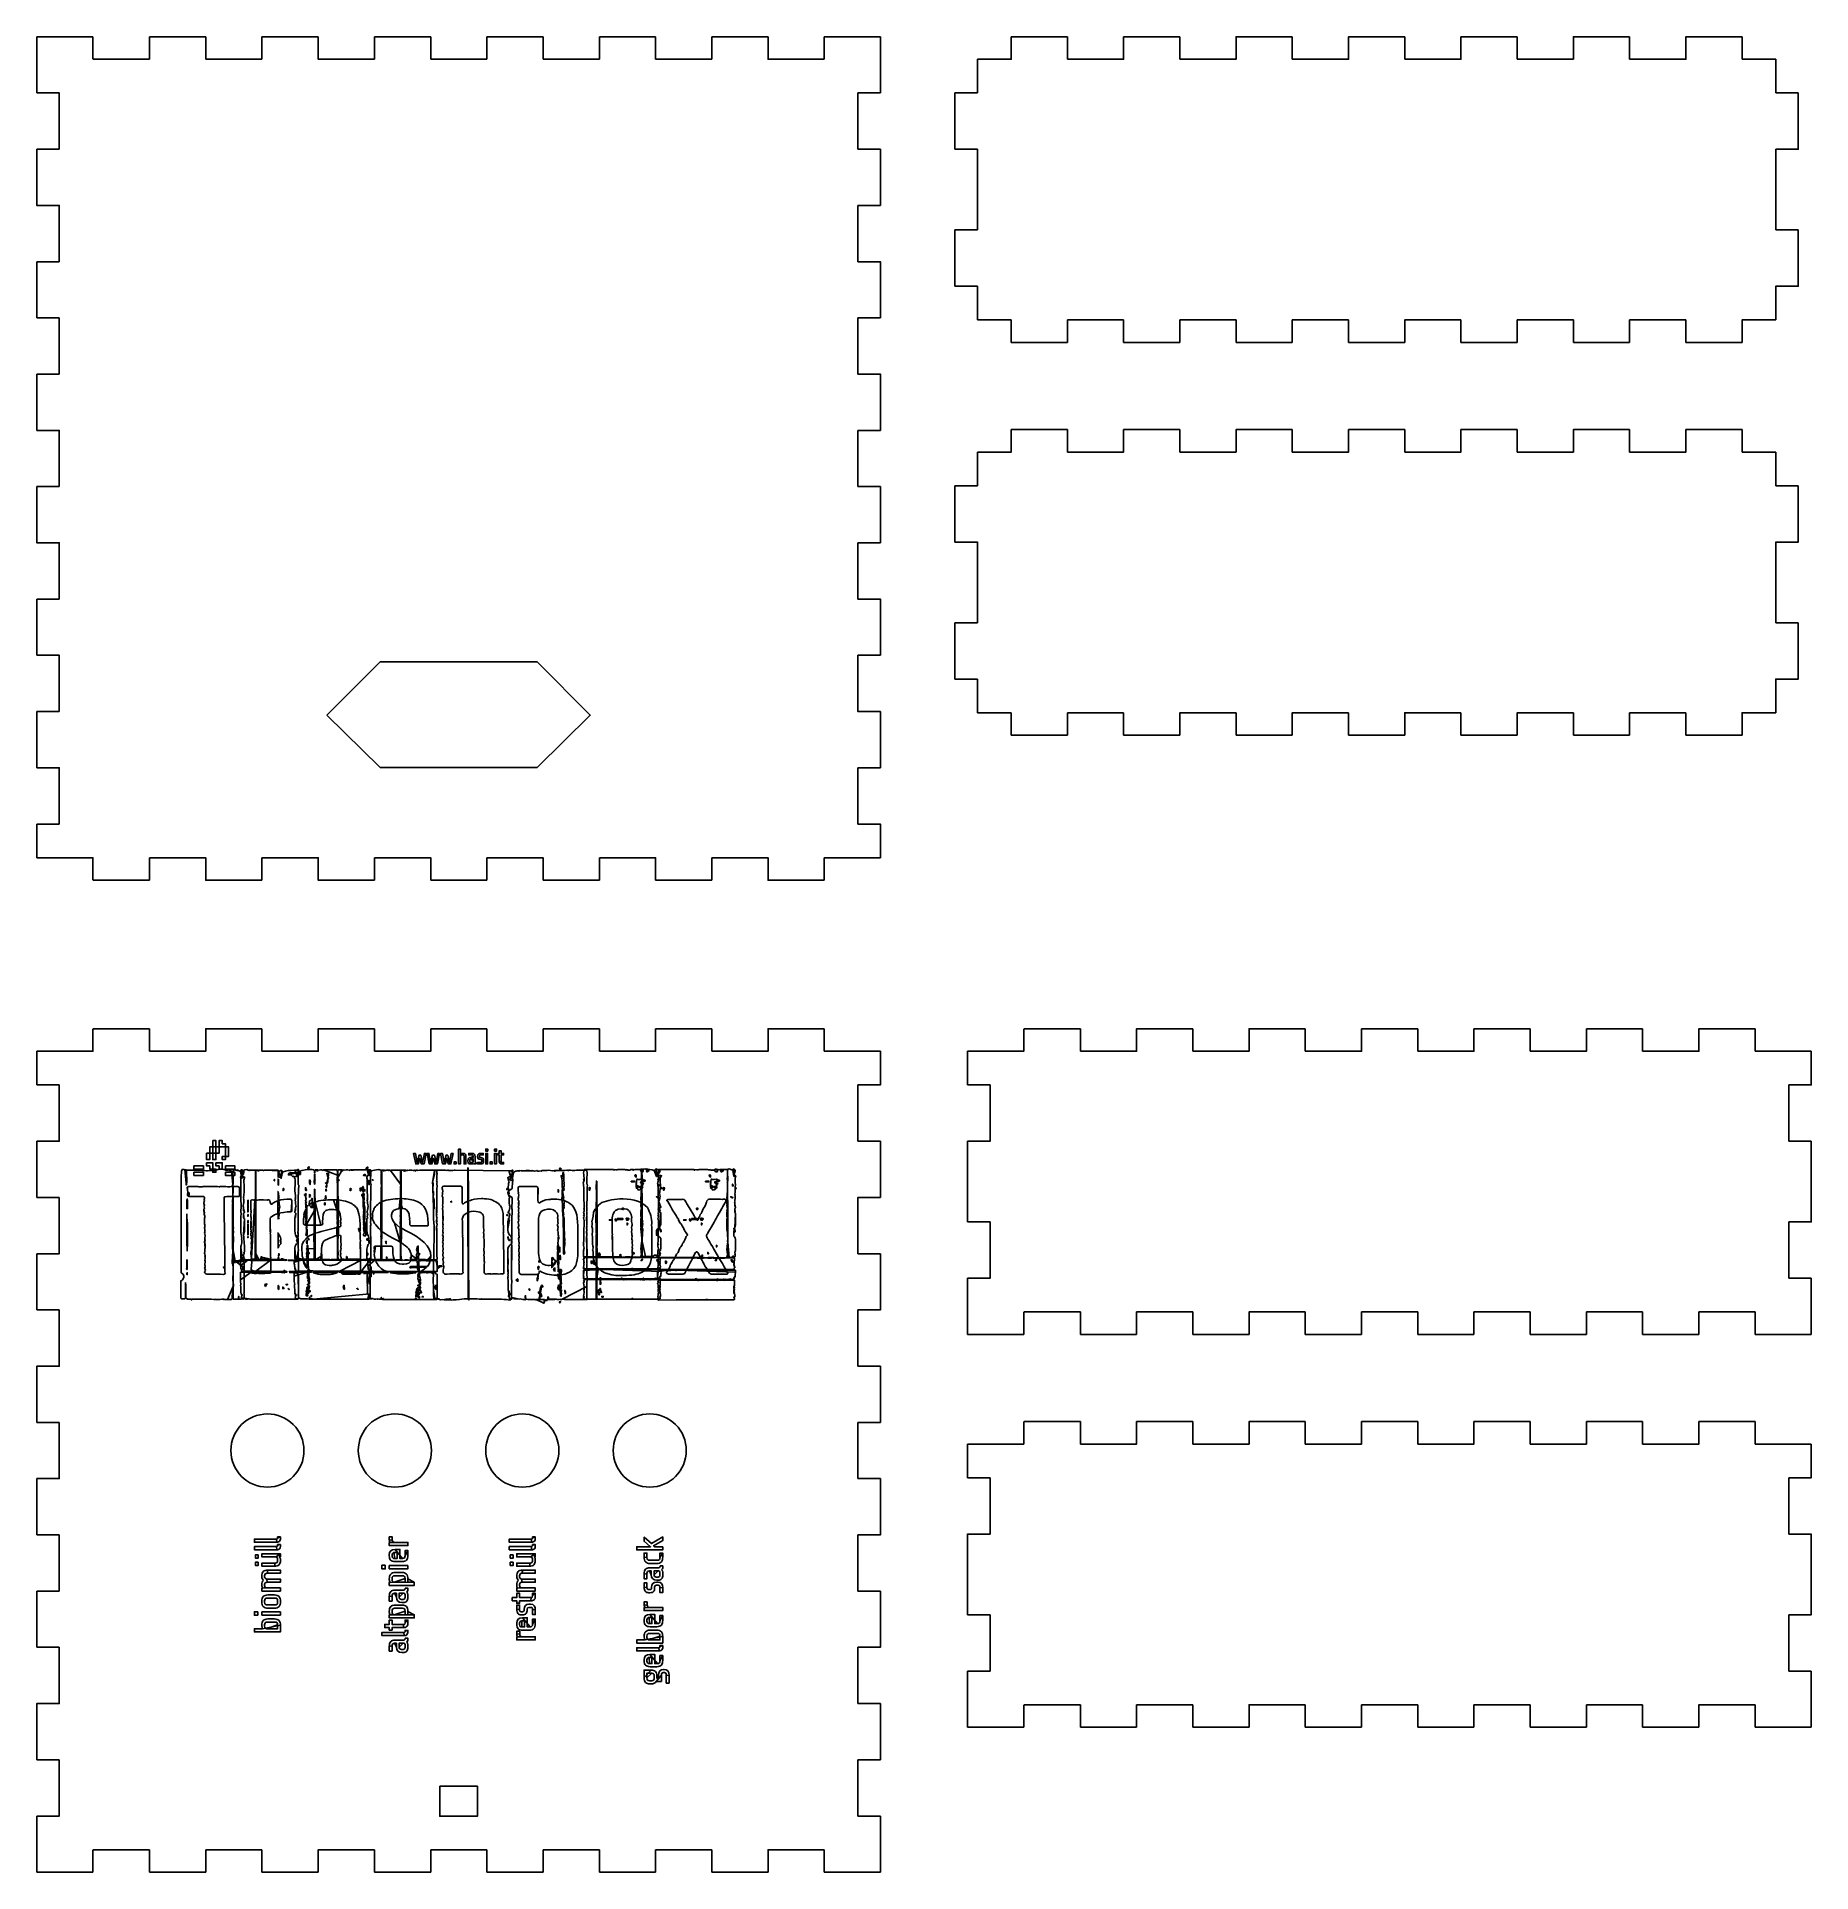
# Model space of a CAD drawing. Extents: x 22 to 258, y 18 to 262.
import ezdxf

# ---------------------------------------------------------------- set-up
doc = ezdxf.new("R2010")
doc.units = 0
doc.layers.add('cut', color=7, linetype='CONTINUOUS')
doc.layers.add('engrave', color=7, linetype='CONTINUOUS')

msp = doc.modelspace()

# ---------------------------------------------------------------- linework, layer by layer
at = {"layer": 'cut', "color": 1}
for points in [[(21.803194, 261.618094), (21.803194, 254.145908)], [(29.275098, 261.618094), (21.803265, 261.618094)], [(29.275098, 258.615708), (29.275098, 261.6182)], [(44.266531, 261.618094), (36.798225, 261.618094)], [(36.798261, 258.615708), (36.798261, 261.6182)], [(44.266531, 258.615708), (44.266531, 261.6182)], [(59.210339, 261.618094), (51.738505, 261.618094)], [(51.738611, 258.615708), (51.738611, 261.6182)], [(66.678609, 258.615708), (59.210303, 258.615708), (59.210339, 261.6182)], [(74.150336, 261.618094), (66.678503, 261.618094)], [(66.678609, 258.615708), (66.678609, 261.6182)], [(74.150336, 258.615708), (74.150336, 261.6182)], [(81.622381, 258.615708), (81.622381, 261.6182)], [(89.090687, 261.618094), (81.622381, 261.618094)], [(89.090687, 258.615708), (89.090687, 261.6182)], [(104.030685, 261.618094), (96.562379, 261.618094)], [(96.562414, 258.615708), (96.562414, 261.6182)], [(104.030685, 258.615708), (104.030685, 261.6182)], [(118.974104, 261.618094), (111.502271, 261.618094)], [(111.502412, 258.615708), (111.502412, 261.6182)], [(126.442728, 258.615708), (118.974069, 258.615708), (118.974104, 261.6182)], [(133.914441, 261.618094), (126.442608, 261.618094)], [(126.442728, 258.615708), (126.442728, 261.6182)], [(133.914441, 261.618094), (133.914441, 254.145908)], [(151.286587, 261.617741), (151.286587, 258.61913), (146.816893, 258.61913)], [(158.758318, 261.617741), (151.286485, 261.617741)], [(158.758318, 261.617741), (158.758318, 258.61913)], [(166.226765, 261.617741), (166.226765, 258.61913), (158.75846, 258.61913)], [(173.698493, 261.617741), (166.226659, 261.617741)], [(173.698493, 261.617741), (173.698493, 258.61913)], [(188.638667, 261.617741), (181.170361, 261.617741), (181.1704, 258.61913), (173.698567, 258.61913)], [(188.638667, 261.617741), (188.638667, 258.61913)], [(203.582439, 261.617741), (196.110606, 261.617741), (196.110571, 258.61913), (188.638737, 258.61913)], [(203.582439, 261.617741), (203.582439, 258.61913)], [(211.050748, 261.617741), (211.050748, 258.61913), (203.582443, 258.61913)], [(218.522472, 261.617741), (211.050639, 261.617741)], [(218.522472, 261.617741), (218.522472, 258.61913)], [(233.459253, 261.618108), (225.990947, 261.618108), (225.990947, 258.619497)], [(248.402849, 261.618108), (240.931016, 261.618108), (240.930945, 258.619497), (233.459112, 258.619497)], [(233.459253, 261.618108), (233.459253, 258.619497)], [(248.402849, 261.618108), (248.402849, 258.619497)], [(36.798261, 258.615708), (29.326427, 258.615708)], [(51.738611, 258.615708), (44.266425, 258.615708)], [(81.622381, 258.615708), (74.150195, 258.615708)], [(96.562414, 258.615708), (89.090581, 258.615708)], [(111.502412, 258.615708), (104.030579, 258.615708)], [(146.816932, 254.149118), (146.816932, 258.619166)], [(225.994345, 258.61913), (218.522511, 258.61913)], [(252.872508, 258.619497), (248.402814, 258.619497)], [(252.872508, 254.149485), (252.872508, 258.619532)], [(21.803194, 254.146049), (24.801805, 254.146049), (24.801805, 246.674216)], [(130.915844, 254.146049), (133.914455, 254.146049)], [(130.915844, 254.146049), (130.915844, 246.674216)], [(143.814687, 246.677391), (143.814687, 254.149224)], [(143.814687, 254.149118), (146.816826, 254.149118)], [(252.872508, 246.677758), (255.871119, 246.677758), (255.871119, 254.149591)], [(252.872508, 254.149485), (255.871119, 254.149485)], [(21.803194, 246.674322), (24.801805, 246.674322)], [(21.803194, 246.674322), (21.803194, 239.205663), (24.801805, 239.205699), (24.801805, 231.733865)], [(130.915844, 246.674322), (133.914455, 246.674322), (133.914441, 239.205663)], [(143.814687, 246.677391), (146.816826, 246.677391)], [(146.816932, 235.946388), (146.816932, 246.696388)], [(252.872508, 235.946755), (252.872508, 246.696755)], [(130.915844, 239.205699), (133.914455, 239.205699)], [(130.915844, 239.205699), (130.915844, 231.733865)], [(143.814687, 228.474661), (143.814687, 235.946494)], [(143.814687, 235.946388), (146.816826, 235.946388)], [(252.872508, 224.005368), (252.872508, 228.475063), (255.871119, 228.475028), (255.871119, 235.946861)], [(252.872508, 235.946755), (255.871119, 235.946755)], [(21.803194, 231.733971), (24.801805, 231.733971)], [(21.803194, 231.733971), (21.803194, 224.262138)], [(130.915844, 231.733971), (133.914455, 231.733971), (133.914441, 224.262138)], [(143.814687, 228.474661), (146.816826, 228.474661)], [(146.816932, 224.005002), (146.816932, 228.474696)], [(21.803194, 224.262244), (24.801805, 224.262244)], [(24.801805, 224.265884), (24.801805, 216.797579)], [(130.915844, 224.265884), (130.915844, 216.797579), (133.914455, 216.797614), (133.914441, 209.325428)], [(130.915844, 224.262244), (133.914455, 224.262244)], [(151.286587, 224.005002), (146.816893, 224.005002)], [(151.286587, 224.005002), (151.286587, 221.00251)], [(158.758318, 224.005002), (158.758318, 221.00251)], [(166.226765, 224.005002), (158.75846, 224.005002)], [(166.226765, 224.005002), (166.226765, 221.00251)], [(181.1704, 224.005002), (173.698567, 224.005002), (173.698493, 221.00251)], [(181.1704, 224.005002), (181.1704, 221.00251)], [(196.110571, 224.005002), (188.638737, 224.005002), (188.638667, 221.00251)], [(196.110571, 224.005002), (196.110571, 221.00251)], [(211.050748, 224.005002), (203.582443, 224.005002), (203.582439, 221.00251)], [(211.050748, 224.005002), (211.050748, 221.00251)], [(225.994345, 224.005002), (218.522511, 224.005002), (218.522472, 221.00251)], [(225.990947, 224.005368), (225.990947, 221.002877)], [(240.930945, 224.005368), (233.459112, 224.005368)], [(233.459253, 224.005368), (233.459253, 221.002877)], [(240.930945, 224.005368), (240.930945, 221.002877)], [(252.872508, 224.005368), (248.402814, 224.005368), (248.402849, 221.002877)], [(158.758318, 221.002616), (151.286485, 221.002616)], [(173.698493, 221.002616), (166.226659, 221.002616)], [(188.638667, 221.002616), (181.170361, 221.002616)], [(203.582439, 221.002616), (196.110606, 221.002616)], [(218.522472, 221.002616), (211.050639, 221.002616)], [(233.459253, 221.002983), (225.990947, 221.002983)], [(248.402849, 221.002983), (240.931016, 221.002983)], [(21.803194, 216.797614), (24.801805, 216.797614)], [(21.803194, 216.797614), (21.803194, 209.325428)], [(21.803194, 209.325534), (24.801805, 209.325534), (24.801805, 201.8537)], [(130.915844, 209.325534), (133.914455, 209.325534)], [(130.915844, 209.325534), (130.915844, 201.8537)], [(151.286587, 209.431138), (151.286587, 206.432527), (146.816893, 206.432527)], [(158.758318, 209.431138), (151.286485, 209.431138)], [(158.758318, 209.431138), (158.758318, 206.432527)], [(166.226765, 209.431138), (166.226765, 206.432527), (158.75846, 206.432527)], [(173.698493, 209.431138), (166.226659, 209.431138)], [(173.698493, 209.431138), (173.698493, 206.432527)], [(188.638667, 209.431138), (181.170361, 209.431138), (181.1704, 206.432527), (173.698567, 206.432527)], [(188.638667, 209.431138), (188.638667, 206.432527)], [(203.582439, 209.431138), (196.110606, 209.431138), (196.110571, 206.432527), (188.638737, 206.432527)], [(203.582439, 209.431138), (203.582439, 206.432527)], [(211.050748, 209.431138), (211.050748, 206.432527), (203.582443, 206.432527)], [(218.522472, 209.431138), (211.050639, 209.431138)], [(218.522472, 209.431138), (218.522472, 206.432527)], [(233.459253, 209.431505), (225.990947, 209.431505), (225.990947, 206.432894)], [(248.402849, 209.431505), (240.931016, 209.431505), (240.930945, 206.432894), (233.459112, 206.432894)], [(233.459253, 209.431505), (233.459253, 206.432894)], [(248.402849, 209.431505), (248.402849, 206.432894)], [(146.816932, 201.962515), (146.816932, 206.432562)], [(225.994345, 206.432527), (218.522511, 206.432527)], [(252.872508, 206.432894), (248.402814, 206.432894)], [(252.872508, 201.962882), (252.872508, 206.432929)], [(21.803194, 201.853806), (24.801805, 201.853806)], [(21.803194, 201.853806), (21.803194, 194.385501), (24.801805, 194.385536), (24.801805, 186.913703)], [(130.915844, 201.853806), (133.914455, 201.853806), (133.914441, 194.385501)], [(143.814687, 194.490787), (143.814687, 201.962621)], [(143.814687, 201.962515), (146.816826, 201.962515)], [(252.872508, 194.491154), (255.871119, 194.491154), (255.871119, 201.962987)], [(252.872508, 201.962882), (255.871119, 201.962882)], [(130.915844, 194.385536), (133.914455, 194.385536)], [(130.915844, 194.385536), (130.915844, 186.913703)], [(143.814687, 194.490787), (146.816826, 194.490787)], [(146.816932, 183.759785), (146.816932, 194.509784)], [(252.872508, 183.760152), (252.872508, 194.510151)], [(21.803194, 186.913808), (24.801805, 186.913808)], [(21.803194, 186.913808), (21.803194, 179.441622)], [(130.915844, 186.913808), (133.914455, 186.913808), (133.914441, 179.441622)], [(143.814687, 176.288057), (143.814687, 183.75989)], [(143.814687, 183.759785), (146.816826, 183.759785)], [(252.872508, 171.818765), (252.872508, 176.288459), (255.871119, 176.288424), (255.871119, 183.760257)], [(252.872508, 183.760152), (255.871119, 183.760152)], [(21.803194, 179.441763), (24.801805, 179.441763), (24.801805, 171.973458)], [(130.915844, 179.441763), (133.914455, 179.441763)], [(130.915844, 179.441763), (130.915844, 171.973458), (133.914455, 171.973454), (133.914441, 164.501621)], [(143.814687, 176.288057), (146.816826, 176.288057)], [(146.816932, 171.818398), (146.816932, 176.288092)], [(21.803194, 171.973454), (24.801805, 171.973454)], [(21.803194, 171.973454), (21.803194, 164.501621)], [(151.286587, 171.818398), (146.816893, 171.818398)], [(151.286587, 171.818398), (151.286587, 168.815906)], [(158.758318, 171.818398), (158.758318, 168.815906)], [(166.226765, 171.818398), (158.75846, 171.818398)], [(166.226765, 171.818398), (166.226765, 168.815906)], [(181.1704, 171.818398), (173.698567, 171.818398), (173.698493, 168.815906)], [(181.1704, 171.818398), (181.1704, 168.815906)], [(196.110571, 171.818398), (188.638737, 171.818398), (188.638667, 168.815906)], [(196.110571, 171.818398), (196.110571, 168.815906)], [(211.050748, 171.818398), (203.582443, 171.818398), (203.582439, 168.815906)], [(211.050748, 171.818398), (211.050748, 168.815906)], [(225.994345, 171.818398), (218.522511, 171.818398), (218.522472, 168.815906)], [(225.990947, 171.818765), (225.990947, 168.816273)], [(240.930945, 171.818765), (233.459112, 171.818765)], [(233.459253, 171.818765), (233.459253, 168.816273)], [(240.930945, 171.818765), (240.930945, 168.816273)], [(252.872508, 171.818765), (248.402814, 171.818765), (248.402849, 168.816273)], [(158.758318, 168.816012), (151.286485, 168.816012)], [(173.698493, 168.816012), (166.226659, 168.816012)], [(188.638667, 168.816012), (181.170361, 168.816012)], [(203.582439, 168.816012), (196.110606, 168.816012)], [(218.522472, 168.816012), (211.050639, 168.816012)], [(233.459253, 168.816379), (225.990947, 168.816379)], [(248.402849, 168.816379), (240.931016, 168.816379)], [(21.803194, 164.501766), (24.801805, 164.501766), (24.801805, 157.029932)], [(130.915844, 164.501766), (133.914455, 164.501766)], [(130.915844, 164.501766), (130.915844, 157.029932)], [(21.803194, 157.030038), (24.801805, 157.030038)], [(21.803194, 157.030038), (21.803194, 152.559991)], [(130.915844, 157.030038), (133.914455, 157.030038), (133.914441, 152.559991)], [(29.275098, 149.561415), (29.275098, 152.560026), (21.803265, 152.560026)], [(51.738435, 149.561415), (44.266601, 149.561415), (44.266531, 152.560026), (36.798225, 152.560026)], [(36.798261, 149.561415), (36.798261, 152.560026)], [(51.738435, 149.561415), (51.738435, 152.560026)], [(66.678609, 149.561415), (59.210303, 149.561415), (59.210339, 152.560026), (51.738505, 152.560026)], [(74.150336, 149.561415), (74.150336, 152.560026), (66.678503, 152.560026)], [(66.678609, 149.561415), (66.678609, 152.560026)], [(89.090687, 149.561415), (89.090687, 152.560026), (81.622381, 152.560026)], [(81.622381, 149.561415), (81.622381, 152.560026)], [(104.030685, 149.561415), (104.030685, 152.560026), (96.562379, 152.560026)], [(96.562414, 149.561415), (96.562414, 152.560026)], [(126.442728, 149.561415), (118.974069, 149.561415), (118.974104, 152.560026), (111.502271, 152.560026)], [(111.502412, 149.561415), (111.502412, 152.560026)], [(133.914441, 152.560026), (126.442608, 152.560026)], [(126.442728, 149.561415), (126.442728, 152.560026)], [(36.798261, 149.561415), (29.326427, 149.561415)], [(81.622381, 149.561415), (74.150195, 149.561415)], [(96.562414, 149.561415), (89.090581, 149.561415)], [(111.502412, 149.561415), (104.030579, 149.561415)], [(29.275098, 129.838555), (29.275098, 126.839944), (21.803265, 126.839944)], [(36.798261, 129.838555), (29.326427, 129.838555)], [(51.738435, 129.838555), (44.266601, 129.838555), (44.266531, 126.839944), (36.798225, 126.839944)], [(36.798261, 129.838555), (36.798261, 126.839944)], [(51.738435, 129.838555), (51.738435, 126.839944)], [(66.678609, 129.838555), (59.210303, 129.838555), (59.210339, 126.839944), (51.738505, 126.839944)], [(74.150336, 129.838555), (74.150336, 126.839944), (66.678503, 126.839944)], [(66.678609, 129.838555), (66.678609, 126.839944)], [(81.622381, 129.838555), (74.150195, 129.838555)], [(89.090687, 129.838555), (89.090687, 126.839944), (81.622381, 126.839944)], [(81.622381, 129.838555), (81.622381, 126.839944)], [(96.562414, 129.838555), (89.090581, 129.838555)], [(104.030685, 129.838555), (104.030685, 126.839944), (96.562379, 126.839944)], [(96.562414, 129.838555), (96.562414, 126.839944)], [(111.502412, 129.838555), (104.030579, 129.838555)], [(126.442728, 129.838555), (118.974069, 129.838555), (118.974104, 126.839944), (111.502271, 126.839944)], [(111.502412, 129.838555), (111.502412, 126.839944)], [(126.442728, 129.838555), (126.442728, 126.839944)], [(152.957456, 129.838555), (152.957456, 126.839944), (145.485623, 126.839944)], [(160.480618, 129.838555), (153.008785, 129.838555)], [(175.420793, 129.838555), (167.948959, 129.838555), (167.948889, 126.839944), (160.480583, 126.839944)], [(160.480618, 129.838555), (160.480618, 126.839944)], [(175.420793, 129.838555), (175.420793, 126.839944)], [(190.360967, 129.838555), (182.892661, 129.838555), (182.892696, 126.839944), (175.420863, 126.839944)], [(197.832694, 129.838555), (197.832694, 126.839944), (190.360861, 126.839944)], [(190.360967, 129.838555), (190.360967, 126.839944)], [(205.304739, 129.838555), (197.832553, 129.838555)], [(212.773045, 129.838555), (212.773045, 126.839944), (205.304739, 126.839944)], [(205.304739, 129.838555), (205.304739, 126.839944)], [(220.244772, 129.838555), (212.772939, 129.838555)], [(227.713043, 129.838555), (227.713043, 126.839944), (220.244737, 126.839944)], [(220.244772, 129.838555), (220.244772, 126.839944)], [(235.18477, 129.838555), (227.712937, 129.838555)], [(250.125085, 129.838555), (242.656427, 129.838555), (242.656462, 126.839944), (235.184629, 126.839944)], [(235.18477, 129.838555), (235.18477, 126.839944)], [(250.125085, 129.838555), (250.125085, 126.839944)], [(21.803194, 122.369932), (21.803194, 126.839979)], [(133.914441, 126.839944), (126.442608, 126.839944)], [(130.915844, 122.369932), (133.914455, 122.369932), (133.914441, 126.839979)], [(145.485552, 122.369932), (145.485552, 126.839979)], [(257.596799, 126.839944), (250.124965, 126.839944)], [(254.598202, 122.369932), (257.596813, 122.369932), (257.596799, 126.839979)], [(21.803194, 114.898204), (24.801805, 114.898204), (24.801805, 122.370038)], [(21.803194, 122.369932), (24.801805, 122.369932)], [(130.915844, 114.898204), (130.915844, 122.370038)], [(145.485552, 114.898204), (148.484163, 114.898204), (148.484163, 122.370038)], [(145.485552, 122.369932), (148.484163, 122.369932)], [(254.598202, 114.898204), (254.598202, 122.370038)], [(21.803194, 107.426516), (21.803194, 114.898349)], [(130.915844, 99.958207), (130.915844, 107.426512), (133.914455, 107.426516), (133.914441, 114.898349)], [(130.915844, 114.898204), (133.914455, 114.898204)], [(145.485263, 104.167978), (145.485263, 114.917978)], [(254.597912, 104.167978), (257.596524, 104.167978), (257.596509, 114.917978)], [(254.598202, 114.898204), (257.596813, 114.898204)], [(21.803194, 107.426516), (24.801805, 107.426516)], [(21.803194, 99.958207), (24.801805, 99.958207), (24.801805, 107.426512)], [(145.485263, 96.69625), (148.483874, 96.69625), (148.483874, 104.168084)], [(145.485263, 104.167978), (148.483874, 104.167978)], [(254.597912, 96.69625), (254.597912, 104.168084)], [(21.803194, 92.486162), (21.803194, 99.958348)], [(130.915844, 92.486162), (133.914455, 92.486162), (133.914441, 99.958348)], [(130.915844, 99.958207), (133.914455, 99.958207)], [(145.485263, 89.224205), (145.485263, 96.696392)], [(254.597912, 96.69625), (257.596524, 96.69625)], [(257.596509, 89.224205), (257.596509, 96.696392)], [(21.803194, 77.546164), (21.803194, 85.014469), (24.801805, 85.014434), (24.801805, 92.486268)], [(21.803194, 92.486162), (24.801805, 92.486162)], [(130.915844, 85.014434), (130.915844, 92.486268)], [(152.957167, 92.226591), (152.957167, 89.2241)], [(160.480329, 92.226591), (153.008496, 92.226591)], [(160.480329, 92.226591), (160.480329, 89.2241)], [(175.42068, 92.226591), (167.948494, 92.226591)], [(167.948599, 92.226591), (167.948599, 89.2241)], [(175.42068, 92.226591), (175.42068, 89.2241)], [(190.360677, 92.226591), (182.892372, 92.226591), (182.892407, 89.2241)], [(190.360677, 92.226591), (190.360677, 89.2241)], [(205.30445, 92.226591), (197.832264, 92.226591)], [(197.832405, 92.226591), (197.832405, 89.2241)], [(205.30445, 92.226591), (205.30445, 89.2241)], [(220.244483, 92.226591), (212.77265, 92.226591)], [(212.772756, 92.226591), (212.772756, 89.2241)], [(220.244483, 92.226591), (220.244483, 89.2241)], [(235.184481, 92.226591), (227.712647, 92.226591)], [(227.712753, 92.226591), (227.712753, 89.2241)], [(235.184481, 92.226591), (235.184481, 89.2241)], [(250.124796, 92.226591), (242.656138, 92.226591), (242.656173, 89.2241)], [(250.124796, 92.226591), (250.124796, 89.2241)], [(152.957167, 89.224205), (145.485333, 89.224205)], [(167.948599, 89.224205), (160.480294, 89.224205)], [(182.892407, 89.224205), (175.420574, 89.224205)], [(197.832405, 89.224205), (190.360572, 89.224205)], [(212.772756, 89.224205), (205.30445, 89.224205)], [(227.712753, 89.224205), (220.244448, 89.224205)], [(242.656173, 89.224205), (235.18434, 89.224205)], [(257.596509, 89.224205), (250.124676, 89.224205)], [(130.915844, 77.546164), (133.914455, 77.546164), (133.914441, 85.014469)], [(130.915844, 85.014434), (133.914455, 85.014434)], [(21.803194, 70.074436), (24.801805, 70.074436), (24.801805, 77.54627)], [(21.803194, 77.546164), (24.801805, 77.546164)], [(130.915844, 70.074436), (130.915844, 77.54627)], [(152.957456, 77.653094), (152.957456, 74.654483), (145.485623, 74.654483)], [(160.480618, 77.653094), (153.008785, 77.653094)], [(175.420793, 77.653094), (167.948959, 77.653094), (167.948889, 74.654483), (160.480583, 74.654483)], [(160.480618, 77.653094), (160.480618, 74.654483)], [(175.420793, 77.653094), (175.420793, 74.654483)], [(190.360967, 77.653094), (182.892661, 77.653094), (182.892696, 74.654483), (175.420863, 74.654483)], [(197.832694, 77.653094), (197.832694, 74.654483), (190.360861, 74.654483)], [(190.360967, 77.653094), (190.360967, 74.654483)], [(205.304739, 77.653094), (197.832553, 77.653094)], [(212.773045, 77.653094), (212.773045, 74.654483), (205.304739, 74.654483)], [(205.304739, 77.653094), (205.304739, 74.654483)], [(220.244772, 77.653094), (212.772939, 77.653094)], [(227.713043, 77.653094), (227.713043, 74.654483), (220.244737, 74.654483)], [(220.244772, 77.653094), (220.244772, 74.654483)], [(235.18477, 77.653094), (227.712937, 77.653094)], [(250.125085, 77.653094), (242.656427, 77.653094), (242.656462, 74.654483), (235.184629, 74.654483)], [(235.18477, 77.653094), (235.18477, 74.654483)], [(250.125085, 77.653094), (250.125085, 74.654483)], [(145.485552, 70.184471), (145.485552, 74.654519)], [(257.596799, 74.654483), (250.124965, 74.654483)], [(254.598202, 70.184471), (257.596813, 70.184471), (257.596799, 74.654519)], [(21.803194, 62.602356), (21.803194, 70.074542)], [(130.915844, 55.134086), (130.915844, 62.602391), (133.914455, 62.602356), (133.914441, 70.074542)], [(130.915844, 70.074436), (133.914455, 70.074436)], [(145.485552, 62.712744), (148.484163, 62.712744), (148.484163, 70.184577)], [(145.485552, 70.184471), (148.484163, 70.184471)], [(254.598202, 62.712744), (254.598202, 70.184577)], [(21.803194, 62.602356), (24.801805, 62.602356)], [(24.801805, 55.134086), (24.801805, 62.602391)], [(145.485263, 51.982517), (145.485263, 62.732517)], [(254.597912, 51.982517), (257.596524, 51.982517), (257.596509, 62.732517)], [(254.598202, 62.712744), (257.596813, 62.712744)], [(21.803194, 47.665999), (21.803194, 55.137832)], [(21.803194, 55.137727), (24.801805, 55.137727)], [(130.915844, 47.665999), (133.914455, 47.665999), (133.914441, 55.137832)], [(130.915844, 55.137727), (133.914455, 55.137727)], [(145.485263, 44.51079), (148.483874, 44.51079), (148.483874, 51.982623)], [(145.485263, 51.982517), (148.483874, 51.982517)], [(254.597912, 44.51079), (254.597912, 51.982623)], [(21.803194, 32.725648), (21.803194, 40.194307), (24.801805, 40.194272), (24.801805, 47.666105)], [(21.803194, 47.665999), (24.801805, 47.665999)], [(130.915844, 40.194272), (130.915844, 47.666105)], [(145.485263, 37.038745), (145.485263, 44.510931)], [(254.597912, 44.51079), (257.596524, 44.51079)], [(257.596509, 37.038745), (257.596509, 44.510931)], [(130.915844, 32.725648), (133.914455, 32.725648), (133.914441, 40.194307)], [(130.915844, 40.194272), (133.914455, 40.194272)], [(152.957167, 40.041131), (152.957167, 37.038639)], [(160.480329, 40.041131), (153.008496, 40.041131)], [(160.480329, 40.041131), (160.480329, 37.038639)], [(175.42068, 40.041131), (167.948494, 40.041131)], [(167.948599, 40.041131), (167.948599, 37.038639)], [(175.42068, 40.041131), (175.42068, 37.038639)], [(190.360677, 40.041131), (182.892372, 40.041131), (182.892407, 37.038639)], [(190.360677, 40.041131), (190.360677, 37.038639)], [(205.30445, 40.041131), (197.832264, 40.041131)], [(197.832405, 40.041131), (197.832405, 37.038639)], [(205.30445, 40.041131), (205.30445, 37.038639)], [(220.244483, 40.041131), (212.77265, 40.041131)], [(212.772756, 40.041131), (212.772756, 37.038639)], [(220.244483, 40.041131), (220.244483, 37.038639)], [(235.184481, 40.041131), (227.712647, 40.041131)], [(227.712753, 40.041131), (227.712753, 37.038639)], [(235.184481, 40.041131), (235.184481, 37.038639)], [(250.124796, 40.041131), (242.656138, 40.041131), (242.656173, 37.038639)], [(250.124796, 40.041131), (250.124796, 37.038639)], [(152.957167, 37.038745), (145.485333, 37.038745)], [(167.948599, 37.038745), (160.480294, 37.038745)], [(182.892407, 37.038745), (175.420574, 37.038745)], [(197.832405, 37.038745), (190.360572, 37.038745)], [(212.772756, 37.038745), (205.30445, 37.038745)], [(227.712753, 37.038745), (220.244448, 37.038745)], [(242.656173, 37.038745), (235.18434, 37.038745)], [(257.596509, 37.038745), (250.124676, 37.038745)], [(21.803194, 25.253921), (24.801805, 25.253921), (24.801805, 32.725754)], [(21.803194, 32.725648), (24.801805, 32.725648)], [(130.915844, 25.253921), (130.915844, 32.725754)], [(21.803194, 17.781876), (21.803194, 25.254062)], [(130.915844, 25.253921), (133.914455, 25.253921)], [(133.914441, 17.781876), (133.914441, 25.254062)], [(29.275098, 20.784262), (29.275098, 17.78177)], [(36.798261, 20.784262), (29.326427, 20.784262)], [(36.798261, 20.784262), (36.798261, 17.78177)], [(51.738611, 20.784262), (44.266425, 20.784262)], [(44.266531, 20.784262), (44.266531, 17.78177)], [(51.738611, 20.784262), (51.738611, 17.78177)], [(66.678609, 20.784262), (59.210303, 20.784262), (59.210339, 17.78177)], [(66.678609, 20.784262), (66.678609, 17.78177)], [(81.622381, 20.784262), (74.150195, 20.784262)], [(74.150336, 20.784262), (74.150336, 17.78177)], [(81.622381, 20.784262), (81.622381, 17.78177)], [(96.562414, 20.784262), (89.090581, 20.784262)], [(89.090687, 20.784262), (89.090687, 17.78177)], [(96.562414, 20.784262), (96.562414, 17.78177)], [(111.502412, 20.784262), (104.030579, 20.784262)], [(104.030685, 20.784262), (104.030685, 17.78177)], [(111.502412, 20.784262), (111.502412, 17.78177)], [(126.442728, 20.784262), (118.974069, 20.784262), (118.974104, 17.78177)], [(126.442728, 20.784262), (126.442728, 17.78177)], [(29.275098, 17.781876), (21.803265, 17.781876)], [(44.266531, 17.781876), (36.798225, 17.781876)], [(59.210339, 17.781876), (51.738505, 17.781876)], [(74.150336, 17.781876), (66.678503, 17.781876)], [(89.090687, 17.781876), (81.622381, 17.781876)], [(104.030685, 17.781876), (96.562379, 17.781876)], [(118.974104, 17.781876), (111.502271, 17.781876)], [(133.914441, 17.781876), (126.442608, 17.781876)]]:
    msp.add_lwpolyline(points, dxfattribs=at)
at = {"layer": 'cut', "color": 7}
for points in [[(60.35857, 171.490995), (67.42957, 178.561996), (88.287571, 178.561996), (95.358571, 171.490995), (88.287571, 164.561106), (67.429571, 164.561106), (60.35857, 171.490995)], [(57.317675, 73.810212), (57.317675, 73.810212)], [(74.251009, 73.810212), (74.251009, 73.810212)], [(91.184342, 73.810212), (91.184342, 73.810212)], [(108.117672, 73.810212), (108.117672, 73.810212)], [(75.358815, 29.21516), (80.35882, 29.21516), (80.35882, 25.215161), (75.358815, 25.215161), (75.358815, 29.21516)]]:
    msp.add_lwpolyline(points, close=True, dxfattribs=at)
for points in [[(47.599963, 73.810212), (47.599963, 76.493684), (49.775346, 78.669068), (52.458818, 78.66907)], [(52.458818, 78.66907), (53.747467, 78.66907), (54.983336, 78.157156), (55.894549, 77.245944)], [(64.533297, 73.810212), (64.533296, 76.493684), (66.708679, 78.669068), (69.392151, 78.66907)], [(69.392151, 78.66907), (70.6808, 78.66907), (71.91667, 78.157156), (72.827882, 77.245944)], [(81.46663, 73.810212), (81.466629, 76.493684), (83.642012, 78.669068), (86.325484, 78.66907)], [(86.325484, 78.66907), (87.614133, 78.66907), (88.850003, 78.157156), (89.761216, 77.245944)], [(99.823082, 77.245944), (100.734295, 78.157156), (101.970165, 78.66907), (103.258814, 78.66907)], [(103.258814, 78.66907), (104.547463, 78.66907), (105.783333, 78.157156), (106.694546, 77.245944)], [(55.894549, 77.245944), (56.805762, 76.334731), (57.317676, 75.098861), (57.317675, 73.810212)], [(72.827882, 77.245944), (73.739095, 76.334731), (74.251009, 75.098861), (74.251009, 73.810212)], [(89.761216, 77.245944), (90.672428, 76.334731), (91.184342, 75.098861), (91.184342, 73.810212)], [(98.399956, 73.810212), (98.399956, 75.098861), (98.91187, 76.334731), (99.823082, 77.245944)], [(106.694546, 77.245944), (107.605758, 76.334731), (108.117672, 75.098861), (108.117672, 73.810212)], [(52.458818, 68.951358), (49.775347, 68.951359), (47.599965, 71.126741), (47.599963, 73.810212)], [(57.317675, 73.810212), (57.317674, 71.12674), (55.142289, 68.951357), (52.458818, 68.951358)], [(69.392151, 68.951358), (66.70868, 68.951359), (64.533298, 71.126741), (64.533297, 73.810212)], [(74.251009, 73.810212), (74.251007, 71.12674), (72.075623, 68.951357), (69.392151, 68.951358)], [(86.325484, 68.951358), (83.642014, 68.951359), (81.466631, 71.126741), (81.46663, 73.810212)], [(91.184342, 73.810212), (91.184341, 71.12674), (89.008956, 68.951357), (86.325484, 68.951358)], [(103.258814, 68.951358), (100.575342, 68.951357), (98.399958, 71.12674), (98.399956, 73.810212)], [(108.117672, 73.810212), (108.11767, 71.12674), (105.942286, 68.951357), (103.258814, 68.951358)]]:
    msp.add_open_spline(points, degree=3, dxfattribs=at)
at = {"layer": 'engrave', "color": 7}
for points in [[(45.205721, 114.974112), (45.205721, 114.134236), (45.625664, 114.134236), (45.625664, 114.974112), (45.205721, 114.974112)], [(46.045603, 114.134236), (46.885483, 114.134236), (46.885483, 114.554176), (46.465539, 114.554176), (46.465539, 114.974112), (46.045603, 114.974112), (46.045603, 114.134236)], [(44.785781, 113.294357), (44.365845, 113.294357), (44.365845, 112.454474), (44.785781, 112.454474), (44.785781, 113.294357)], [(45.205721, 113.294357), (45.205721, 114.134236), (44.785781, 114.134236), (44.785781, 113.294357), (45.205721, 113.294357)], [(45.625664, 113.294357), (45.205721, 113.294357), (45.205721, 112.454474), (45.625664, 112.454474), (45.625664, 113.294357)], [(45.625664, 114.134236), (45.625664, 113.294357), (46.045603, 113.294357), (46.045603, 114.134236), (45.625664, 114.134236)], [(46.885483, 112.874417), (46.465539, 112.874417), (46.465539, 112.454474), (46.885483, 112.454474), (46.885483, 112.874417)], [(46.885483, 114.134236), (46.885483, 112.874417), (47.305422, 112.874417), (47.305422, 114.134236), (46.885483, 114.134236)], [(73.54779, 113.281418), (73.26839, 111.870307), (72.898678, 111.870307), (72.720878, 112.635129), (72.526145, 111.870307), (72.164901, 111.870307), (71.882678, 113.281418), (72.131034, 113.281418), (72.359634, 112.050929), (72.610812, 113.027418), (72.850701, 113.027418), (73.084945, 112.050929), (73.313545, 113.281418), (73.54779, 113.281418), (73.54779, 113.281418)], [(75.337255, 113.281418), (75.057855, 111.870307), (74.688144, 111.870307), (74.510344, 112.635129), (74.31561, 111.870307), (73.954366, 111.870307), (73.672144, 113.281418), (73.920499, 113.281418), (74.149099, 112.050929), (74.400277, 113.027418), (74.640166, 113.027418), (74.87441, 112.050929), (75.10301, 113.281418), (75.337255, 113.281418), (75.337255, 113.281418)], [(77.12672, 113.281418), (76.84732, 111.870307), (76.477609, 111.870307), (76.299809, 112.635129), (76.105076, 111.870307), (75.743831, 111.870307), (75.461609, 113.281418), (75.709965, 113.281418), (75.938565, 112.050929), (76.189742, 113.027418), (76.429631, 113.027418), (76.663876, 112.050929), (76.892476, 113.281418), (77.12672, 113.281418), (77.12672, 113.281418)], [(78.103474, 111.870307), (77.863585, 111.870307), (77.863585, 113.845863), (78.103474, 113.845863), (78.103474, 113.224974)], [(78.103474, 112.922996), (78.103474, 111.870307), (78.103474, 111.870307)], [(78.41674, 113.069752), (78.286918, 113.069752)], [(78.31514, 113.281418), (78.388518, 113.281418)], [(78.840074, 112.829863), (78.840074, 111.870307), (78.600185, 111.870307), (78.600185, 112.886307)], [(79.096762, 112.251307), (79.096762, 112.307752)], [(79.590651, 113.069752), (79.209651, 113.069752), (79.209651, 113.281418), (79.562428, 113.281418)], [(79.336651, 112.364196), (79.336651, 112.223085)], [(79.802317, 112.223085), (79.802317, 112.533529), (79.505984, 112.533529)], [(79.508806, 112.745196), (79.802317, 112.745196), (79.802317, 112.886307)], [(80.042206, 112.829863), (80.042206, 112.152529)], [(80.382855, 112.843974), (80.382855, 112.925818)], [(80.622744, 112.942752), (80.622744, 112.841152)], [(80.758211, 112.714152), (80.797722, 112.714152)], [(80.823122, 112.485552), (80.775144, 112.485552)], [(80.806189, 113.281418), (81.127922, 113.281418), (81.127922, 113.069752), (80.777967, 113.069752)], [(80.944478, 112.208974), (80.944478, 112.358552)], [(81.184367, 112.350085), (81.184367, 112.223085), (81.184367, 112.223085)], [(81.733116, 113.591863), (81.465005, 113.591863), (81.465005, 113.845863), (81.733116, 113.845863), (81.733116, 113.591863), (81.733116, 113.591863)], [(81.719005, 111.870307), (81.479116, 111.870307), (81.479116, 113.281418), (81.719005, 113.281418), (81.719005, 111.870307), (81.719005, 111.870307)], [(82.903234, 113.591863), (82.635123, 113.591863), (82.635123, 113.845863), (82.903234, 113.845863), (82.903234, 113.591863), (82.903234, 113.591863)], [(82.889123, 111.870307), (82.649234, 111.870307), (82.649234, 113.281418), (82.889123, 113.281418), (82.889123, 111.870307), (82.889123, 111.870307)], [(83.267699, 112.208974), (83.267699, 113.069752), (83.084255, 113.069752), (83.084255, 113.281418), (83.267699, 113.281418), (83.267699, 113.620085), (83.507588, 113.620085), (83.507588, 113.281418), (83.834966, 113.281418), (83.834966, 113.069752), (83.507588, 113.069752), (83.507588, 112.194863)], [(41.01825, 106.445627), (41.01825, 110.357326)], [(41.472721, 111.103957), (41.643145, 111.103957), (41.643145, 109.359115)], [(41.748609, 109.440245), (41.716146, 110.560192), (41.716146, 110.974083)], [(41.797302, 111.063356), (43.347371, 111.063356)], [(42.686083, 111.614598), (42.686083, 111.194655), (43.945902, 111.194655), (43.945902, 111.614598), (42.686083, 111.614598)], [(42.686083, 110.774716), (42.686083, 110.354779), (43.945902, 110.354779), (43.945902, 110.774716), (42.686083, 110.774716)], [(44.365845, 112.034534), (44.365845, 111.614598), (44.785781, 111.614598), (44.785781, 111.194655), (45.205721, 111.194655), (45.205721, 112.034534), (44.365845, 112.034534)], [(44.905569, 111.02275), (45.246422, 110.974083)], [(45.205721, 111.194655), (45.205721, 110.774716), (45.625664, 110.774716), (45.625664, 111.194655), (45.205721, 111.194655)], [(45.625664, 112.034534), (45.625664, 111.614598), (46.045603, 111.614598), (46.045603, 111.194655), (46.465539, 111.194655), (46.465539, 112.034534), (45.625664, 112.034534)], [(47.624299, 111.08769), (47.624299, 111.128255), (47.250983, 111.128255), (46.877668, 111.08769), (46.877668, 111.08769)], [(46.877668, 111.08769), (46.877668, 111.047125), (47.039979, 111.047125)], [(46.885483, 111.614598), (46.885483, 111.194655), (48.145301, 111.194655), (48.145301, 111.614598), (46.885483, 111.614598)], [(46.885483, 110.774716), (46.885483, 110.354779), (48.145301, 110.354779), (48.145301, 110.774716), (46.885483, 110.774716)], [(47.104888, 111.103931), (47.348354, 111.103931)], [(47.697321, 110.933507), (47.843401, 110.933507), (47.843401, 109.18866)], [(47.908367, 109.415833), (47.908367, 109.772918)], [(48.216748, 111.047089), (48.216748, 111.095756)], [(48.411506, 111.047125), (48.411506, 110.998458), (48.581935, 110.998458), (48.54137, 111.087726)], [(48.411521, 111.047162), (48.411506, 111.047125)], [(48.865992, 110.868521), (49.060766, 110.000153), (49.101331, 110.000153), (49.101331, 110.048821), (48.987713, 111.047037), (48.987713, 111.095704)], [(49.085099, 111.103921), (49.117562, 111.103921)], [(49.085099, 110.844223), (49.085099, 110.673799), (49.117562, 110.673799)], [(49.336679, 110.868469), (49.263642, 110.730502), (49.296104, 110.633115), (49.214948, 110.633115), (49.214948, 110.600653), (49.263616, 110.495153)], [(49.336653, 110.186751), (49.450271, 110.097478), (49.336653, 109.829667), (49.369115, 109.829667)], [(49.709995, 111.136383), (49.709995, 111.136383)], [(49.847962, 111.038997), (49.912886, 111.071459), (50.010273, 111.071459), (50.010273, 111.006534), (50.042735, 111.006534), (50.042735, 111.071459)], [(50.075198, 111.038997), (50.140122, 111.071459), (50.172584, 111.071459)], [(50.205047, 111.038997), (50.278084, 111.071459), (50.870522, 111.071459), (50.870522, 111.006534), (50.902985, 111.006534), (50.902985, 111.071459), (51.260069, 111.071459), (51.260069, 111.038997)], [(50.870522, 110.974072), (50.870522, 107.151647), (50.902985, 107.151647), (50.902985, 110.974072), (50.870522, 110.974072), (50.870522, 110.974072)], [(51.260069, 110.94161), (51.260069, 111.038997), (51.333107, 111.006534), (51.398031, 111.006534), (51.398031, 111.071459)], [(52.055394, 111.071459), (52.185243, 111.071459), (52.250167, 111.038997), (52.250167, 111.071459)], [(52.28263, 111.038997), (52.453054, 111.071459), (53.865161, 111.071459), (53.865161, 110.974072)], [(53.370114, 109.789201), (53.370114, 109.651239), (53.402577, 109.651239), (53.402577, 109.789201), (53.370114, 109.789201), (53.370114, 109.789201)], [(53.865161, 110.081361), (53.962548, 110.146285)], [(53.865161, 109.886587), (53.865161, 109.618776)], [(53.897623, 109.886587), (53.865161, 109.886587), (53.865161, 109.886587)], [(53.897623, 109.0588), (53.930085, 109.0588), (53.930085, 109.716163), (53.897623, 109.789201), (53.930085, 109.789201)], [(54.197901, 110.381639), (54.03559, 110.414101), (54.068052, 110.576412)], [(54.392675, 111.038997), (54.392675, 111.006534), (54.262826, 110.048898), (54.262826, 109.983974), (54.295288, 109.983974)], [(55.252924, 110.511488), (55.252924, 110.414101), (55.48016, 110.414101), (55.650584, 110.381639), (55.650584, 110.641337), (56.372871, 110.641337)], [(55.48016, 110.706261), (55.48016, 110.706261)], [(55.780433, 110.243672), (55.780433, 110.21121), (55.910282, 110.21121), (55.910282, 110.243672), (55.780433, 110.243672), (55.780433, 110.243672)], [(56.048249, 110.154383), (56.145635, 110.22742), (56.307947, 110.194958)], [(56.072593, 111.038997), (56.340409, 111.038997)], [(56.113173, 109.862222), (56.145635, 109.862222)], [(56.243022, 110.552042), (56.243022, 110.649429), (56.21056, 110.649429), (56.21056, 110.722472), (56.243022, 110.787396)], [(56.478371, 110.194979), (56.478371, 110.121941), (56.510833, 110.121941)], [(56.535182, 110.94161), (56.535182, 110.771186), (56.867918, 110.771186), (56.867918, 110.54395)], [(56.802993, 110.479026), (56.738069, 110.511488), (56.567644, 110.479026)], [(56.575757, 111.144501), (56.575757, 111.079577)], [(56.575757, 111.144481), (56.575757, 111.144501)], [(57.955402, 111.509699), (57.987865, 111.509699), (57.987865, 111.444775), (57.955402, 111.282463), (57.825553, 111.282463)], [(57.955402, 111.509699), (57.955402, 111.509699)], [(58.060907, 109.764857), (58.028445, 109.594427)], [(58.060907, 109.764857), (58.060907, 109.764857)], [(58.718265, 110.681912), (58.750727, 110.681912)], [(58.750727, 110.552063), (58.718265, 110.552063), (58.718265, 110.552063)], [(58.783189, 111.079577), (59.148392, 111.079577), (59.148392, 111.047115), (59.010425, 111.047115), (59.010425, 110.98219)], [(59.042887, 111.014653), (59.11593, 110.98219), (59.148392, 110.98219), (59.148392, 111.047115), (59.180854, 111.047115), (59.245779, 111.014653)], [(59.343165, 111.047115), (59.505477, 111.079577), (59.643439, 111.079577)], [(59.903136, 111.079577), (59.935599, 111.079577), (59.935599, 111.014653), (59.968061, 111.014653), (59.968061, 111.079577), (61.712909, 111.079577), (61.753473, 110.681912), (61.753473, 110.389752)], [(60.43065, 110.584525), (60.43065, 110.616988), (60.333264, 110.616988), (60.333264, 110.616988)], [(60.495575, 109.594427), (60.463113, 109.66747), (60.592961, 110.089479), (60.528037, 110.089479), (60.528037, 110.089479)], [(60.592961, 110.292365), (60.560499, 110.35729), (60.560499, 110.454676), (60.592961, 110.616988)], [(61.818408, 110.057017), (61.818408, 110.917266), (61.85087, 111.079577), (62.410847, 111.079577), (62.410847, 111.047115)], [(61.915795, 109.797319), (61.915795, 109.66747), (61.980719, 109.66747)], [(61.948257, 109.797319), (61.915795, 109.797319), (61.915795, 109.797319)], [(62.175493, 110.98219), (62.207955, 110.98219), (62.280998, 111.014653)], [(62.378384, 110.98219), (62.410847, 111.047115), (62.475771, 111.014653), (62.508233, 111.014653), (62.60562, 111.079577)], [(62.670544, 111.047115), (62.905893, 111.079577), (63.165591, 111.079577)], [(63.498331, 111.079577), (63.530794, 111.079577)], [(63.563256, 111.047115), (63.62818, 111.079577), (63.758029, 111.079577), (63.822954, 111.047115)], [(63.863519, 111.079577), (63.863519, 111.047115), (63.928443, 111.079577), (66.168337, 111.079577)], [(65.470399, 110.300483), (65.235051, 110.332946), (65.235051, 110.365408)], [(65.364899, 110.495257), (65.36491, 110.495257)], [(65.36491, 110.495257), (65.405475, 110.495257)], [(65.730107, 111.250001), (65.600258, 111.250001), (65.600258, 111.282463)], [(65.665162, 110.13007), (65.730087, 110.162532), (65.697624, 110.227456), (65.697624, 110.259919)], [(65.730087, 109.805447), (65.697624, 109.805447), (65.730087, 109.870372)], [(65.730107, 111.452893), (65.795032, 111.452893), (65.795032, 111.314926)], [(65.730107, 111.452893), (65.730107, 111.452893)], [(65.795011, 110.495272), (65.827473, 110.560197)], [(65.932978, 110.365423), (65.932978, 110.397886)], [(65.997903, 111.087706), (66.062827, 111.087706), (65.997903, 110.365423), (65.997903, 110.332961), (66.030365, 110.332961)], [(66.419932, 109.772969), (66.419932, 109.732405)], [(66.525432, 109.699942), (66.525432, 109.732405), (66.460508, 109.772969), (66.419943, 109.772969), (66.419932, 109.772969)], [(67.280161, 111.120168), (67.280182, 111.120152)], [(67.280182, 111.120152), (67.280182, 111.08769)], [(67.580455, 110.990303), (67.580455, 110.722492)], [(67.580455, 108.117396), (67.580455, 106.8676), (67.645379, 106.8676), (67.645379, 110.925379)], [(67.612917, 110.625106), (67.580455, 110.462795), (67.580455, 109.699932)], [(67.645379, 111.055228), (67.937539, 111.055228), (68.034926, 110.990303), (68.075491, 111.055228), (68.140415, 111.022765)], [(67.840153, 110.957841), (67.937539, 110.957841), (67.937539, 111.022765), (67.905077, 111.022765)], [(67.840153, 110.957841), (67.840153, 110.957841)], [(68.562424, 111.022765), (68.562424, 111.055228), (68.700386, 111.055228), (68.765311, 111.022765), (68.765311, 111.055228)], [(68.797773, 111.022765), (68.960084, 111.055228), (70.144956, 111.055228), (70.144956, 109.20488)], [(70.250461, 109.66747), (70.217998, 109.732394), (70.217998, 110.990303)], [(70.282923, 111.055228), (70.810431, 111.055228), (70.810431, 111.022765)], [(70.575083, 110.990303), (70.575083, 110.957841)], [(70.640007, 110.925379), (70.713045, 110.957841), (70.810431, 110.957841), (70.810431, 111.022765), (70.972743, 110.990303)], [(71.930379, 110.990303), (72.027765, 111.055228)], [(72.09269, 110.925379), (72.125152, 110.925379)], [(72.190076, 111.055228), (72.287463, 111.055228)], [(72.328028, 111.022765), (72.392952, 111.055228)], [(72.425415, 111.022765), (72.65265, 111.055228), (74.892544, 111.055228)], [(74.405668, 109.407767), (74.673479, 110.535827), (74.673479, 111.014647)], [(74.949408, 111.055212), (74.949408, 111.014647), (75.054913, 111.055212), (75.71227, 111.055212)], [(74.965582, 110.990303), (74.965582, 110.925379)], [(74.965582, 110.130054), (74.965582, 109.732394)], [(76.312822, 111.014647), (76.42644, 111.055212)], [(77.537706, 111.870307), (77.255484, 111.870307), (77.255484, 112.152529), (77.537706, 112.152529), (77.537706, 111.870307), (77.537706, 111.870307)], [(77.408425, 111.055212), (84.834158, 110.974057)], [(79.145165, 111.363619), (79.1046, 111.363619), (79.1046, 104.157003)], [(79.477762, 112.081974), (79.672495, 112.081974), (79.672495, 112.081974)], [(79.700717, 111.870307), (79.505984, 111.870307)], [(80.183317, 111.870307), (80.028095, 111.870307)], [(80.183317, 112.067863), (80.183317, 111.870307), (80.183317, 111.870307)], [(80.761033, 111.870307), (80.396967, 111.870307), (80.396967, 112.081974), (80.789255, 112.081974)], [(82.323356, 111.870307), (82.041133, 111.870307), (82.041133, 112.152529), (82.323356, 112.152529), (82.323356, 111.870307), (82.323356, 111.870307)], [(83.834966, 111.870307), (83.564033, 111.870307)], [(83.634588, 112.081974), (83.834966, 112.081974), (83.834966, 111.870307), (83.834966, 111.870307)], [(84.509614, 109.659315), (84.509614, 109.983938), (84.412227, 109.983938), (84.412227, 110.065093)], [(84.809892, 110.178711), (84.858559, 110.462758), (84.655668, 110.462758), (84.655668, 110.503323), (84.704335, 110.584479), (84.606948, 110.625043), (84.655616, 110.706199), (84.558229, 110.82793)], [(84.777341, 109.821626), (84.655605, 109.821626)], [(84.817932, 109.862207), (84.817932, 110.024518), (84.777367, 110.024518), (84.777367, 109.862207), (84.817932, 109.862207), (84.817932, 109.862207)], [(84.858497, 109.659315), (84.858497, 109.740471)], [(85.004587, 111.030821), (85.004587, 111.071386), (85.053255, 111.071386), (85.053255, 110.990231), (84.907175, 110.065057), (84.955842, 110.065057)], [(85.629431, 110.949655), (85.832322, 110.949655), (85.929709, 110.909091), (85.929709, 110.990246), (86.173176, 110.949681), (86.173176, 110.990246)], [(86.221843, 110.949681), (86.814277, 110.990246), (87.260635, 110.990246), (87.552795, 110.949681), (87.650182, 110.990246), (87.934224, 110.909091)], [(88.526662, 110.909091), (88.575329, 110.909091), (88.818796, 110.949655)], [(88.972963, 110.990246), (89.167737, 110.990246)], [(89.808868, 111.030811), (90.336377, 110.949655)], [(90.587962, 110.99022), (90.636629, 110.99022), (90.636629, 110.909065), (90.685297, 110.909065), (90.685297, 110.99022)], [(91.407766, 111.314889), (91.286035, 111.314889)], [(91.529471, 110.300447), (91.488906, 110.300447)], [(91.488911, 111.168809), (91.488921, 111.168809)], [(91.886529, 109.310349), (91.845964, 109.667433), (91.845964, 110.373484), (91.8054, 110.738687), (91.724244, 110.738687)], [(92.259715, 111.030785), (92.308382, 111.030785), (92.405769, 110.99022)], [(92.454436, 111.030785), (92.454436, 110.99022), (92.551823, 111.030785), (92.738478, 111.030785)], [(93.52569, 111.030785), (94.807948, 111.030785)], [(94.532253, 109.732342), (94.475442, 109.732342), (94.532253, 109.935229)], [(94.532253, 111.160681), (97.689203, 111.160681), (98.054406, 111.128218)], [(94.905361, 109.821564), (94.905361, 109.334631)], [(98.103073, 111.160681), (98.103073, 111.128218), (98.362771, 111.160681)], [(98.46827, 111.038945), (98.525082, 111.038945)], [(98.565647, 111.160681), (98.776651, 111.079525)], [(99.864136, 111.128218), (99.969641, 111.160681)], [(100.180646, 111.079525), (100.278032, 111.128192)], [(100.383532, 111.038919), (100.489037, 111.079484), (100.489037, 111.038919)], [(100.748735, 111.128192), (101.113932, 111.038919), (101.113932, 111.128192)], [(101.1626, 111.079525), (101.316798, 111.160681), (102.03908, 111.160681)], [(101.333065, 110.446537), (101.268141, 110.341033)], [(101.39799, 110.130028), (101.462914, 110.130028), (101.462914, 110.130028)], [(101.462914, 110.130028), (101.462914, 110.341033)], [(102.444894, 109.813472), (102.388088, 109.813472), (102.266352, 109.75666), (102.266352, 109.862165), (101.957961, 109.813498), (101.706381, 109.813498), (101.584645, 109.862165)], [(102.201427, 111.176938), (102.136503, 111.176938)], [(102.144585, 111.079525), (102.144585, 110.09754)], [(102.144585, 109.772918), (102.144585, 108.409504)], [(102.201427, 110.811735), (102.266352, 110.811735)], [(102.266352, 109.707993), (102.266352, 110.024502)], [(102.388088, 110.91724), (102.323163, 110.91724), (102.388088, 111.02274)], [(102.388088, 110.91724), (102.388088, 110.91724)], [(102.777635, 111.168809), (102.777635, 111.209374)], [(102.85879, 111.160717), (102.85879, 111.071443), (102.915597, 110.974057), (102.810097, 110.974057), (102.810097, 110.933492)], [(103.021075, 111.160727), (102.858764, 111.160727), (102.85879, 111.160717)], [(102.915597, 110.836105), (102.972408, 110.836105), (102.972408, 110.974067), (103.021075, 110.974067), (103.134693, 110.933502), (103.134693, 110.974067)], [(103.857001, 111.006482), (104.173511, 110.227389), (104.246548, 110.227389), (104.246548, 110.267954), (104.051775, 111.168778), (104.051775, 111.209343)], [(104.42509, 109.716116), (104.352053, 109.716116), (104.42509, 109.927121)], [(104.42509, 111.160686), (108.215059, 111.160686), (108.661412, 111.128224)], [(104.627982, 111.006451), (104.506246, 110.88472), (104.563058, 110.795447), (104.433209, 110.795447), (104.433209, 110.762985), (104.506246, 110.673716)], [(104.627982, 110.397761), (104.822755, 110.316605), (104.627982, 110.073139), (104.692906, 110.073139)], [(108.718223, 111.160686), (108.718223, 111.128224), (109.026615, 111.160686)], [(109.156464, 111.03895), (109.221388, 111.03895)], [(109.270056, 111.160686), (109.529753, 111.07953)], [(110.836356, 111.128224), (110.958092, 111.160686)], [(111.201584, 110.446537), (111.13666, 110.341033)], [(111.21779, 111.07953), (111.331407, 111.128198)], [(111.266509, 110.130028), (111.331433, 110.130028)], [(111.331433, 110.130028), (111.331433, 110.341033)], [(112.313413, 109.813472), (112.256607, 109.813472), (112.134871, 109.75666), (112.134871, 109.862165), (111.82648, 109.813498), (111.5749, 109.813498), (111.453164, 109.862165)], [(111.461256, 111.038924), (111.582987, 111.079489), (111.582987, 111.038924)], [(111.899496, 111.128198), (112.337737, 111.038924), (112.337737, 111.128198)], [(112.069947, 111.176938), (112.005022, 111.176938)], [(112.069947, 110.811735), (112.134871, 110.811735)], [(112.256607, 110.91724), (112.191683, 110.91724), (112.256607, 111.02274)], [(112.256607, 110.91724), (112.256607, 110.91724)], [(112.394543, 111.07953), (112.581203, 111.160686), (113.449566, 111.160686)], [(112.727309, 111.160707), (112.727309, 111.071433), (112.784116, 110.974046), (112.678616, 110.974046), (112.678616, 110.933481)], [(112.889595, 111.160717), (112.727283, 111.160717), (112.727309, 111.160707)], [(112.784116, 110.836095), (112.840927, 110.836095), (112.840927, 110.974057), (112.889595, 110.974057), (113.003212, 110.933492), (113.003212, 110.974057)], [(113.579414, 111.07953), (113.579414, 110.081314)], [(113.579414, 109.756692), (113.579414, 108.393278)], [(113.62001, 109.683639), (113.62001, 110.008261)], [(113.831025, 111.168799), (113.831025, 111.209364)], [(114.285497, 111.006472), (114.423459, 110.219265), (114.447818, 110.219265), (114.447818, 110.25983), (114.366663, 111.168773), (114.366663, 111.209338)], [(114.610129, 111.006446), (114.561462, 110.876597), (114.585822, 110.795442), (114.529015, 110.795442), (114.529015, 110.754877), (114.561478, 110.665603)], [(114.610171, 110.381545), (114.691327, 110.308503), (114.610171, 110.056923), (114.634531, 110.056923)], [(41.699957, 109.058837), (41.699941, 109.058811)], [(41.862252, 108.166099), (41.82979, 107.760321)], [(43.047082, 108.863991), (42.000173, 108.863991), (42.000214, 108.864037)], [(42.016445, 108.052481), (42.016445, 107.719746), (42.05701, 107.719746), (42.05701, 108.052481), (42.016445, 108.052481), (42.016445, 108.052481)], [(42.178757, 107.533086), (43.996642, 107.533086)], [(46.02549, 108.831528), (45.846947, 108.863991), (44.053412, 108.863991)], [(44.118378, 107.411355), (44.118378, 107.386995)], [(46.950663, 108.863991), (46.17157, 108.863991)], [(47.064297, 107.533039), (48.565678, 107.533039)], [(48.508851, 108.863991), (47.640489, 108.863991)], [(48.744204, 108.13359), (48.744204, 108.628642)], [(49.336643, 107.31387), (49.296078, 107.224596)], [(53.865161, 108.239132), (53.865161, 107.01368)], [(53.897623, 108.239132), (53.865161, 108.239132), (53.865161, 108.239132)], [(54.490061, 108.433905), (54.490061, 108.401443)], [(54.530637, 108.596216), (54.595561, 108.498829)], [(54.628023, 108.596216), (54.530637, 108.596216), (54.530637, 108.596216)], [(54.563099, 108.336518), (54.595561, 108.336518)], [(56.21056, 107.224663), (56.145635, 107.354512), (56.21056, 107.386975)], [(56.535182, 109.424003), (56.535182, 109.391541)], [(57.395431, 107.817122), (57.395431, 107.719736), (57.460356, 107.719736), (57.460356, 107.752198)], [(57.395431, 107.817122), (57.395431, 107.817122)], [(57.500931, 108.742296), (57.500931, 108.409556)], [(57.663242, 108.344631), (57.663242, 108.442018), (57.598318, 108.409556), (57.533393, 108.409556), (57.533393, 108.742296), (57.500931, 108.742296), (57.500931, 108.742296)], [(57.598318, 107.914509), (57.533393, 107.946971), (57.533393, 107.946971)], [(58.028445, 107.882063), (58.028445, 107.882047)], [(58.028445, 107.882047), (58.060907, 107.557425), (58.060907, 107.51686), (58.028445, 107.451935), (58.060907, 107.451935)], [(58.093369, 109.139956), (58.125832, 109.139956)], [(58.418007, 106.729638), (58.418007, 107.322071), (58.385545, 107.322071), (58.38553, 107.322071)], [(58.718265, 109.172418), (58.750727, 109.172418)], [(58.718265, 108.506942), (58.718265, 106.827024)], [(58.750727, 108.506942), (58.718265, 108.506942), (58.718265, 108.506942)], [(60.170952, 109.302267), (60.170952, 109.302267)], [(60.170952, 107.622349), (60.170952, 107.484382)], [(60.235877, 107.557425), (60.235877, 107.622349), (60.170952, 107.622349), (60.170952, 107.622349)], [(60.268339, 109.367192), (60.235877, 109.367192)], [(60.235877, 108.774758), (60.300801, 108.742296), (60.333264, 108.807221)], [(60.235877, 108.506942), (60.235877, 108.279707)], [(60.300801, 108.344631), (60.268339, 108.506942), (60.235877, 108.506942), (60.235877, 108.506942)], [(60.268339, 107.289609), (60.268339, 107.419458), (60.235877, 107.419458), (60.235877, 107.419458)], [(60.300801, 109.237343), (60.300801, 109.20488)], [(60.365726, 109.034456), (60.365726, 109.099381), (60.333264, 109.099381), (60.333264, 109.099381)], [(60.398188, 109.367192), (60.398188, 109.334729), (60.43065, 109.334729)], [(61.785946, 109.099381), (61.753484, 108.872145), (61.753484, 107.127297), (61.85087, 107.127297)], [(61.818408, 109.172418), (61.818408, 109.367192)], [(63.433407, 108.612447), (63.498331, 108.506942)], [(63.530794, 108.612447), (63.433407, 108.612447), (63.433407, 108.612447)], [(63.498331, 108.344631), (63.530794, 108.344631)], [(64.740009, 108.612447), (64.804934, 108.644909), (64.804934, 108.644909)], [(64.837396, 108.320287), (64.772472, 108.320287)], [(64.804934, 108.644909), (64.942901, 108.644909), (64.975363, 108.482598)], [(65.170136, 106.86761), (65.202599, 107.20035), (65.105212, 107.589897), (65.170136, 107.589897), (65.170136, 107.662935), (65.07275, 107.662935), (65.007825, 107.630472), (65.007825, 107.825246), (65.040288, 107.825246), (65.170136, 107.760321), (65.170136, 107.955095), (65.170136, 107.955084)], [(65.105212, 108.644909), (65.105212, 108.815334)], [(65.170136, 108.880258), (65.170136, 108.880258)], [(65.235061, 108.157976), (65.170136, 108.157976)], [(65.170136, 107.955084), (65.202599, 107.955084)], [(65.235061, 108.450136), (65.235061, 108.417674), (65.405485, 108.450136), (65.405485, 108.287825)], [(65.762549, 107.297742), (65.730087, 107.297742), (65.762549, 107.362667)], [(65.859956, 109.505159), (65.965461, 109.107494), (65.997923, 109.107494)], [(65.965461, 109.699932), (65.892419, 109.699932), (65.892419, 109.699932)], [(66.233262, 109.099381), (66.200799, 108.93707)], [(70.18552, 109.042569), (70.144956, 108.847796), (70.144956, 107.297727), (70.217998, 107.297727), (70.217998, 109.635008)], [(74.486808, 108.969532), (74.486808, 109.326616), (74.446243, 109.326616), (74.446243, 108.969532), (74.486808, 108.969532), (74.486808, 108.969532)], [(74.519286, 105.560992), (74.519286, 105.958652), (74.616673, 105.958652), (74.616673, 107.078599), (74.462474, 107.484377), (74.462474, 107.882042)], [(74.527373, 107.687274), (74.527373, 108.206669), (74.486808, 108.206669), (74.486808, 107.687274), (74.527373, 107.687274), (74.527373, 107.687274)], [(74.965592, 107.362651), (74.965592, 105.447379), (74.925027, 105.252606), (74.965592, 105.187682), (74.925027, 104.992908)], [(74.998054, 109.505159), (74.965592, 109.310385)], [(75.704142, 108.020009), (75.736604, 107.873929)], [(75.760948, 107.411345), (75.760948, 106.664713)], [(78.122542, 108.937101), (75.882648, 108.937101), (75.882684, 108.93707)], [(78.317315, 106.924442), (78.317315, 108.734209)], [(84.330983, 108.482562), (84.249828, 108.482562)], [(84.290392, 108.604293), (84.330957, 108.604293), (84.330957, 108.482562), (84.330983, 108.482562)], [(84.558281, 107.922586), (84.460894, 108.807184)], [(84.817917, 109.659315), (84.858481, 109.659315), (84.858497, 109.659315)], [(84.996469, 107.403211), (84.996469, 107.078588)], [(85.791799, 108.693566), (85.791799, 108.466331)], [(88.202076, 108.863954), (86.246224, 108.863954), (85.962182, 108.896416), (85.962229, 108.896453)], [(88.404952, 107.054187), (88.404952, 108.490639), (88.429312, 108.636719)], [(91.11559, 108.149821), (91.075025, 108.149821), (91.075025, 108.441982), (91.11559, 108.441982), (91.11559, 108.149821), (91.11559, 108.149821)], [(91.643104, 109.310349), (91.602539, 109.164269), (91.602539, 109.018189)], [(91.602539, 108.149821), (91.602539, 107.719699), (91.683695, 107.719699)], [(91.683653, 108.441982), (91.764809, 108.441982), (91.845964, 108.368944), (91.886529, 108.515024), (91.805374, 108.726029)], [(94.475416, 109.196715), (94.426748, 109.359027)], [(94.99463, 109.050589), (94.954065, 108.807122)], [(95.286972, 108.385212), (95.351896, 108.701716), (95.230165, 108.758527), (95.230165, 108.385212), (95.286972, 108.385212), (95.286972, 108.385212)], [(96.17157, 108.360862), (96.17157, 105.820695), (96.131005, 105.309412)], [(96.212161, 109.610658), (96.171596, 109.610658), (96.17157, 109.610658)], [(100.781207, 109.497015), (101.211329, 109.497015), (101.211329, 109.497015)], [(101.211329, 109.497015), (101.211329, 109.602519), (100.902938, 109.602519)], [(101.462914, 109.651161), (101.51972, 109.553774), (101.462914, 108.920761), (101.51972, 108.709756)], [(101.584645, 108.709834), (101.584645, 108.969532), (101.641456, 108.969532), (101.771305, 108.920864)], [(101.584645, 108.70986), (101.584645, 108.709834)], [(102.071578, 108.758501), (101.893036, 108.758501), (101.893036, 108.864001), (102.071578, 108.864001), (102.071578, 108.758501), (102.071578, 108.758501)], [(102.388088, 109.131817), (102.388088, 109.180484), (102.136503, 109.237291), (102.136503, 109.285958), (102.444894, 109.285958), (102.444894, 109.34277), (102.014772, 109.448269)], [(102.095917, 107.313932), (102.095917, 107.062347), (102.144585, 106.981191)], [(102.136503, 108.555584), (102.136503, 108.555636)], [(102.323163, 108.864001), (102.201427, 108.920812)], [(102.639668, 109.602467), (102.639668, 109.707967)], [(104.189742, 107.524921), (104.141074, 107.524921), (104.141048, 107.524947)], [(104.352053, 109.18049), (104.295242, 109.342801)], [(104.352053, 107.38698), (104.408859, 107.38698), (104.408859, 107.435647)], [(104.42509, 109.18051), (104.368284, 109.18051), (104.368284, 108.969506), (104.490015, 108.969506), (104.490015, 108.969506)], [(104.627982, 107.825168), (104.563058, 107.744012)], [(104.790293, 108.588108), (104.790293, 108.628673)], [(104.895793, 108.72606), (104.895793, 108.726049)], [(104.895793, 108.726049), (104.895793, 108.677382)], [(105.155491, 108.385212), (105.220415, 108.701716), (105.098684, 108.758527), (105.098684, 108.385212), (105.155491, 108.385212)], [(110.649726, 109.497015), (111.079848, 109.497015)], [(111.079848, 109.497015), (111.079848, 109.602519), (110.771457, 109.602519)], [(111.331433, 109.651161), (111.38824, 109.553774), (111.331433, 108.920761), (111.38824, 108.709756)], [(111.453164, 108.709834), (111.453164, 108.969532), (111.509976, 108.969532), (111.639825, 108.920864)], [(111.453164, 108.70986), (111.453164, 108.709834)], [(111.940098, 108.758501), (111.761555, 108.758501), (111.761555, 108.864001), (111.940098, 108.864001), (111.940098, 108.758501)], [(112.256607, 109.131817), (112.256607, 109.180484), (112.005022, 109.237291), (112.005022, 109.285958), (112.313413, 109.285958), (112.313413, 109.34277), (111.883291, 109.448269)], [(112.005022, 108.555584), (112.005022, 108.555636)], [(112.191683, 108.864001), (112.069947, 108.920812)], [(112.508187, 109.602467), (112.508187, 109.707967)], [(114.058261, 107.52491), (114.009594, 107.52491), (114.009568, 107.524936)], [(114.220572, 107.386969), (114.277378, 107.386969), (114.277378, 107.435637)], [(114.29361, 109.18051), (114.236803, 109.18051), (114.236803, 108.969506), (114.358534, 108.969506)], [(114.610223, 107.784603), (114.585863, 107.695329)], [(114.658812, 108.588098), (114.658812, 108.628663)], [(114.764312, 108.726049), (114.764312, 108.726039)], [(114.764312, 108.726039), (114.764312, 108.677372)], [(41.748635, 105.950554), (41.846021, 105.950554), (41.846021, 107.070501), (41.797354, 107.240926)], [(41.789251, 106.486207), (41.748687, 106.405052), (41.748687, 105.95058), (41.748635, 105.950554)], [(41.748635, 105.252616), (41.748635, 101.584384)], [(41.748687, 106.86761), (41.789251, 106.778341), (41.748687, 106.534875)], [(43.996642, 106.689057), (43.996642, 106.664698)], [(44.029104, 105.820679), (44.085915, 105.390552), (44.053453, 105.187666)], [(44.085915, 106.461806), (44.085915, 106.405)], [(44.142722, 104.96043), (44.142722, 104.927968)], [(47.84339, 106.697196), (47.802826, 106.405036), (47.802826, 101.340928)], [(47.908341, 103.491475), (47.908341, 105.04155)], [(48.955251, 105.301299), (48.922788, 105.496073)], [(48.987713, 106.226473), (48.955251, 106.518633)], [(49.263605, 105.276862), (49.336643, 104.862971), (49.296078, 104.765584)], [(49.296068, 105.999149), (49.296068, 105.68264), (49.409685, 105.495984), (49.409685, 105.406711)], [(49.847962, 107.07862), (49.847962, 106.851384), (49.880424, 106.851384), (49.880424, 107.07862), (49.847962, 107.07862), (49.847962, 107.07862)], [(49.847962, 106.78646), (49.847962, 106.486186), (49.880424, 106.486186), (49.880424, 106.78646), (49.847962, 106.78646), (49.847962, 106.78646)], [(49.847962, 106.3888), (49.847962, 105.991135), (49.880424, 105.991135), (49.880424, 106.3888), (49.847962, 106.3888), (49.847962, 106.3888)], [(49.847962, 105.893748), (49.847962, 105.496088), (49.880424, 105.496088), (49.880424, 105.893748), (49.847962, 105.893748), (49.847962, 105.893748)], [(49.847962, 105.171466), (49.847962, 104.936112), (49.880424, 104.936112), (49.880424, 105.171466), (49.847962, 105.171466), (49.847962, 105.171466)], [(50.237509, 107.01368), (50.237509, 106.258935)], [(50.237509, 107.01368), (50.237509, 107.01368)], [(50.278074, 105.601572), (50.237509, 105.601572), (50.310546, 105.431148)], [(50.343008, 99.368823), (50.310546, 99.206512), (50.83806, 99.206512), (50.83806, 107.119184), (50.765018, 107.119184)], [(50.602706, 107.07862), (50.440395, 107.119184)], [(50.935447, 107.119184), (50.935447, 104.481625)], [(50.935462, 107.119184), (50.935447, 107.119184)], [(52.420607, 107.07862), (51.958023, 107.119184)], [(52.777692, 107.01368), (52.647843, 107.119184)], [(53.07797, 106.551095), (52.915659, 106.551095)], [(53.832714, 105.301299), (53.832714, 106.981217)], [(53.865161, 105.23639), (53.897623, 105.23639), (53.865161, 105.171466), (53.865161, 104.741339)], [(53.865161, 105.23639), (53.865161, 105.23639)], [(54.03559, 105.926195), (54.03559, 105.634035), (53.897623, 105.431148), (53.897623, 105.398686)], [(54.03559, 105.23639), (53.930085, 105.301315)], [(53.962548, 107.01368), (53.962548, 107.01368)], [(55.585659, 107.216571), (55.512622, 107.216571)], [(55.618122, 105.536648), (55.715508, 105.666497), (55.715508, 106.786444)], [(56.080711, 105.414896), (56.080711, 105.544745), (56.21056, 105.739519), (56.21056, 106.104716)], [(56.21056, 104.749421), (56.145635, 104.887382), (56.243022, 105.309392)], [(57.298045, 105.147101), (57.330507, 104.919865)], [(57.533393, 107.062373), (57.533393, 106.924411), (57.565856, 106.924411), (57.565856, 107.062373), (57.533393, 107.062373), (57.533393, 107.062373)], [(57.565856, 106.859487), (57.533393, 106.632251)], [(57.533393, 106.599789), (57.533393, 106.599789)], [(57.565856, 105.836926), (57.533393, 105.836926)], [(57.565856, 104.98479), (57.533393, 105.179563), (57.565856, 105.414917), (57.533393, 105.544766)], [(57.565856, 107.15976), (57.598318, 107.15976), (57.598318, 107.257146)], [(57.63078, 106.827024), (57.565856, 106.859487), (57.565856, 106.859487)], [(57.565856, 106.00735), (57.598318, 106.00735), (57.63078, 106.331973)], [(57.695704, 106.169661), (57.695704, 105.479842)], [(57.728167, 103.994692), (57.728167, 103.759343), (58.65334, 103.759343), (58.65334, 105.609691)], [(58.028445, 106.956873), (58.028445, 106.891949), (57.98788, 106.502402)], [(58.353067, 106.104737), (58.288143, 106.072275), (58.255681, 106.072275)], [(58.38553, 106.429359), (58.450454, 106.429359), (58.450454, 106.072275), (58.38553, 106.072275)], [(58.38553, 106.429359), (58.38553, 106.429359)], [(58.783189, 106.891949), (58.783189, 106.956873)], [(58.815652, 106.827024), (58.815652, 103.759343), (59.570401, 103.759343)], [(58.815652, 106.827024), (58.815652, 106.827024)], [(60.032985, 106.697175), (60.13849, 106.697175), (60.13849, 106.461822), (60.032985, 106.461822), (60.032985, 106.697175), (60.032985, 106.697175)], [(60.82831, 105.836926), (60.860772, 105.836926)], [(61.680446, 105.772002), (61.680446, 107.094835), (61.485673, 107.127297), (61.225975, 107.127297)], [(61.712909, 105.707077), (61.712909, 105.414917)], [(61.85087, 105.374337), (61.85087, 105.544766), (61.883333, 105.609691), (61.753484, 105.707077), (61.712919, 105.707077), (61.712909, 105.707077)], [(61.883333, 107.094835), (61.915795, 106.924411), (61.915795, 106.891949)], [(62.573158, 106.989325), (61.883333, 107.094825), (61.883333, 107.094835)], [(61.883333, 106.859487), (61.915795, 106.794562), (61.915795, 106.632251)], [(61.883333, 106.461822), (61.915795, 106.267048), (61.915795, 106.137199)], [(62.143031, 105.212026), (62.110568, 105.049714), (62.207955, 104.58713), (62.207955, 104.489743)], [(65.235061, 105.520427), (65.267523, 105.682738)], [(65.267523, 104.919876), (65.235061, 105.090305), (65.235061, 105.187692), (65.267523, 105.382465)], [(65.405485, 104.854941), (65.405485, 104.530319), (65.299985, 104.530319), (65.332448, 104.465394), (65.332448, 104.424829), (65.235061, 104.424829), (65.235061, 104.530329)], [(65.405485, 105.909964), (65.405485, 105.382455)], [(66.168337, 105.309412), (66.200799, 105.244488)], [(66.168337, 105.114639), (66.168337, 104.887403), (66.200799, 104.684517), (66.168337, 104.619592), (66.200799, 104.554668)], [(66.419932, 105.155219), (66.419932, 105.155219)], [(67.507428, 103.369796), (67.547993, 103.605145), (67.547993, 106.802675)], [(67.710304, 106.900062), (67.677841, 106.835137), (67.677841, 106.835137)], [(67.677841, 106.835137), (67.677841, 102.882863)], [(68.9601, 104.854941), (68.9601, 105.122757)], [(69.950198, 105.942426), (70.112509, 105.942426), (70.112509, 107.265264)], [(70.144971, 105.909964), (70.144971, 105.520417)], [(70.185552, 105.909964), (70.144987, 105.909964), (70.144971, 105.909964)], [(70.250476, 107.265264), (70.282938, 106.932524), (70.282938, 106.8676)], [(70.380325, 107.265264), (70.250476, 107.265264), (70.250476, 107.265264)], [(70.250476, 106.835137), (70.282938, 106.770213), (70.282938, 106.607902)], [(70.250476, 106.437478), (70.282938, 106.242704), (70.282938, 106.00735), (70.250476, 105.942426), (70.412787, 105.942426)], [(75.760948, 105.577228), (75.760948, 104.660168), (75.79341, 104.368008)], [(76.848423, 106.924411), (76.848423, 106.843255)], [(76.929578, 106.7621), (76.929578, 106.843255)], [(76.929578, 106.7621), (76.929578, 106.7621)], [(78.520202, 106.583589), (78.374122, 106.583589)], [(84.371564, 105.049678), (84.290408, 105.049678), (84.290408, 105.090243)], [(84.371564, 105.171398), (84.371564, 105.049662), (84.371564, 105.049678)], [(84.46092, 105.374321), (84.46092, 105.496057)], [(84.558333, 107.192196), (84.607, 107.192196), (84.558333, 107.273351)], [(84.655694, 105.09029), (84.607026, 105.09029), (84.655694, 105.171445), (84.655694, 105.21201)], [(85.848611, 106.940606), (85.816149, 106.770176), (85.816149, 106.56729), (85.848611, 106.372517)], [(85.816149, 105.650229), (85.848611, 105.390532)], [(85.816149, 105.163296), (85.848611, 104.96041), (85.816149, 104.676362)], [(88.599725, 106.713334), (88.51857, 106.713334)], [(90.011833, 107.175918), (89.83329, 107.175918)], [(91.683695, 106.364399), (91.683695, 105.707041)], [(91.764824, 105.853121), (91.764824, 105.999201), (91.84598, 105.926158), (91.886545, 106.072238)], [(91.886571, 104.554632), (91.886571, 104.627669), (91.805415, 104.846792), (91.805415, 104.992872)], [(91.84598, 106.145281), (91.886545, 106.291361), (91.84598, 106.429323), (91.886545, 106.851332)], [(94.532227, 105.593408), (94.532227, 105.836874), (94.475416, 105.91803), (94.532227, 105.91803)], [(94.532227, 105.147049), (94.532227, 105.228205), (94.475416, 105.301247), (94.532227, 105.301247)], [(94.532227, 104.976661), (94.532227, 105.017226), (94.475416, 105.098382)], [(94.905397, 106.339992), (94.85673, 106.258837)], [(94.905397, 106.104638), (94.905397, 105.69886)], [(94.905397, 105.374238), (94.905397, 105.171352)], [(96.17157, 105.074064), (96.17157, 104.806248), (96.090414, 105.074064)], [(96.285203, 101.527562), (96.244639, 103.045174), (96.244639, 104.806248), (96.285203, 105.309412)], [(96.910083, 106.737751), (96.447499, 106.388784)], [(99.563873, 105.853142), (99.669373, 105.804474)], [(99.791109, 105.901861), (99.791109, 105.99113), (99.62068, 105.99113), (99.62068, 105.991104)], [(99.709943, 107.232802), (99.709954, 107.232802)], [(102.095917, 106.940627), (102.095917, 106.616004), (102.144585, 106.534849)], [(102.095917, 106.494284), (102.095917, 106.331973)], [(102.095917, 105.674615), (102.144585, 105.593459)], [(102.095917, 105.552895), (102.144585, 105.471739), (102.095917, 105.471739), (102.144585, 105.382471), (102.095917, 105.301315), (102.144585, 105.301315), (102.095917, 105.098423), (102.095917, 104.936112)], [(102.266352, 104.400418), (102.266352, 105.788181)], [(104.42509, 105.544719), (104.42509, 105.796299), (104.352053, 105.877455), (104.42509, 105.877455)], [(104.42509, 105.098361), (104.42509, 105.179517), (104.352053, 105.260672), (104.42509, 105.260672)], [(104.42509, 104.927958), (104.42509, 104.968522), (104.352053, 105.057796)], [(104.506246, 105.991052), (104.627982, 105.625854), (104.563058, 105.544699)], [(104.563058, 106.640296), (104.563058, 106.364367), (104.749713, 106.193943), (104.749713, 106.112788)], [(104.749713, 105.41485), (104.749713, 103.872894), (104.563058, 103.467116)], [(105.536925, 107.05426), (105.536925, 106.997448)], [(107.50089, 107.167878), (105.650542, 107.167878)], [(105.650542, 106.883831), (106.031971, 106.275166)], [(107.62262, 107.20034), (107.62262, 107.20034)], [(109.432393, 105.853131), (109.537892, 105.804464)], [(109.659628, 105.901851), (109.659628, 105.991119), (109.489199, 105.991119), (109.489199, 105.991093)], [(112.15922, 107.20034), (111.144773, 107.20034)], [(113.522608, 107.281475), (113.522608, 107.02989), (113.579414, 106.948734)], [(113.522608, 106.90817), (113.522608, 106.583547), (113.579414, 106.502392)], [(113.522608, 106.453724), (113.522608, 106.299526)], [(113.522608, 105.63405), (113.579414, 105.544782)], [(113.522608, 105.504217), (113.579414, 105.431179), (113.522608, 105.431179), (113.579414, 105.341906), (113.522608, 105.26075), (113.579414, 105.26075), (113.522608, 105.057864), (113.522608, 104.887434)], [(113.620021, 104.311139), (113.620021, 105.715128)], [(114.56153, 105.926138), (114.610197, 105.552822), (114.585837, 105.471666)], [(114.65888, 105.341817), (114.65888, 103.775517), (114.585837, 103.369739)], [(114.585874, 106.5835), (114.585874, 106.299453), (114.658916, 106.129029), (114.658916, 106.047874)], [(44.118378, 104.319299), (44.085915, 104.116412)], [(47.908341, 103.134417), (47.908341, 103.361652), (47.940803, 103.442808)], [(47.908341, 102.355323), (47.908341, 102.761101), (47.940803, 102.996455)], [(48.922788, 102.826051), (48.922788, 103.653838)], [(49.409696, 104.627617), (49.409696, 102.899006), (49.296078, 102.452647)], [(49.847962, 104.376141), (49.847962, 104.051519), (49.880424, 104.051519), (49.880424, 104.376141), (49.847962, 104.376141), (49.847962, 104.376141)], [(49.847962, 103.88109), (49.847962, 102.468982), (49.880424, 102.468982), (49.880424, 103.88109), (49.847962, 103.88109), (49.847962, 103.88109)], [(50.237509, 104.376126), (50.278074, 104.311201)], [(50.237509, 104.278739), (50.278074, 104.213814), (50.278074, 103.459065), (50.237509, 103.256179)], [(50.278074, 103.093867), (50.237509, 102.899094), (50.310546, 102.728665)], [(52.875078, 102.728665), (52.842616, 102.964018), (52.842616, 103.783687)], [(53.897623, 104.708877), (53.865161, 104.643952), (53.865161, 104.579028), (53.897623, 104.579028)], [(53.865161, 102.72868), (53.865161, 100.716022), (53.897623, 100.716022)], [(53.897623, 102.72868), (53.865161, 102.72868), (53.865161, 102.72868)], [(56.080711, 103.037035), (56.080711, 104.684496)], [(56.535182, 103.386028), (56.50272, 103.386028), (56.535182, 103.321103), (56.535182, 103.061405)], [(56.50272, 102.899094), (56.535182, 102.696202), (56.535182, 102.298543)], [(57.500931, 103.759343), (57.598318, 103.759343)], [(57.63078, 104.457281), (57.598318, 104.457281), (57.533393, 104.489743), (57.565856, 104.619592)], [(57.63078, 103.864843), (57.533393, 103.864843)], [(57.598318, 104.092079), (57.565856, 104.157003), (57.565856, 104.286852)], [(57.565856, 102.412161), (57.63078, 102.379698), (57.728167, 102.379698), (57.728167, 103.199367)], [(57.663242, 103.264292), (57.695704, 103.434721), (57.695704, 103.467183), (57.663242, 103.467183), (57.598318, 103.434721), (57.598318, 103.434721)], [(57.598318, 103.434721), (57.63078, 103.264292), (57.63078, 102.972131), (57.695704, 102.874745)], [(57.63078, 103.726881), (57.63078, 103.661957), (57.663242, 103.499645), (57.695704, 103.499645), (57.695704, 103.726881), (57.63078, 103.726881), (57.63078, 103.726881)], [(57.695704, 104.846828), (57.695704, 104.554668)], [(58.65334, 103.499645), (58.685803, 103.337334), (58.685803, 103.166905)], [(58.65334, 102.412145), (58.65334, 102.574456)], [(58.685803, 103.726881), (58.685803, 103.597032)], [(58.783189, 102.671858), (58.783189, 103.726881), (58.685803, 103.726881), (58.685803, 103.726881)], [(58.815652, 102.671858), (58.815652, 102.671858)], [(61.712909, 102.347236), (61.680446, 102.574472), (61.680446, 103.434721)], [(61.753473, 104.619592), (61.712909, 104.619592), (61.753473, 104.554668)], [(61.753473, 104.359895), (61.712909, 104.189465)], [(61.712909, 103.467183), (61.883333, 103.499645), (61.883333, 103.532108)], [(61.85087, 103.994692), (61.883333, 104.157003)], [(61.915795, 103.467183), (61.915795, 102.639396), (61.883333, 102.412161)], [(61.915795, 102.379698), (61.980719, 102.412161), (62.013182, 102.412161)], [(64.553354, 103.199357), (64.553354, 103.231819)], [(64.748127, 102.939659), (64.78059, 102.939659), (64.78059, 103.337324)], [(64.78059, 102.736783), (64.78059, 102.777348)], [(65.332458, 103.832381), (65.235071, 103.832381), (65.235071, 103.864843), (65.267534, 104.067734)], [(65.36492, 102.80982), (65.267534, 102.98025), (65.267534, 103.239947), (65.235071, 103.410372)], [(65.235071, 102.387811), (65.235071, 102.420273)], [(65.267523, 104.327432), (65.332448, 104.327432)], [(65.267534, 104.327432), (65.267523, 104.327432)], [(65.36492, 103.442834), (65.267534, 103.605145)], [(65.47042, 103.937886), (65.47042, 103.572683), (65.437958, 103.239947)], [(65.535344, 102.98025), (65.535344, 102.387811)], [(65.665162, 103.077652), (65.665162, 104.627721)], [(66.200799, 104.359895), (66.168337, 104.157003)], [(66.419932, 104.660168), (66.419932, 104.627705)], [(67.547993, 103.045174), (67.547993, 103.239947)], [(67.547993, 102.98025), (67.547993, 102.98025)], [(67.645379, 102.355349), (67.645379, 102.777358)], [(70.112509, 101.4951), (70.112509, 103.410372), (69.357765, 104.035272)], [(70.112509, 104.230046), (70.144971, 104.067734), (70.144971, 103.442834)], [(70.218014, 104.790017), (70.250476, 104.790017)], [(70.218014, 103.937886), (70.250476, 104.100197)], [(70.250476, 103.410372), (70.250476, 103.670069)], [(70.282938, 103.337334), (70.282938, 102.550122)], [(70.282938, 103.337334), (70.282938, 103.337334)], [(71.630121, 103.637607), (73.707704, 103.637607)], [(73.805091, 103.734994), (73.805091, 104.00281)], [(74.925027, 104.359895), (74.998065, 104.327432), (74.925027, 104.197583)], [(74.925027, 103.507758), (74.965592, 103.27241), (74.965592, 102.51766)], [(75.79341, 103.799918), (75.760948, 103.597032)], [(78.374148, 102.850416), (78.374148, 103.588929)], [(79.185729, 99.003626), (79.185729, 104.157003)], [(81.190233, 104.676414), (81.165874, 104.619608)], [(81.190233, 104.165137), (81.190233, 104.043401), (81.165874, 103.905439)], [(83.803433, 103.881105), (83.803433, 104.42485)], [(83.835895, 102.533907), (83.803433, 102.736798)], [(84.412253, 103.312969), (84.412253, 104.197568), (84.46092, 104.400454), (84.509588, 104.400454), (84.606974, 104.359889), (84.606974, 104.441045)], [(84.939663, 104.148885), (84.939663, 101.827835)], [(85.791799, 104.156967), (85.791799, 104.10016)], [(85.791799, 103.467147), (85.791799, 103.442787), (85.872955, 103.150627), (85.872955, 103.126267)], [(88.461769, 103.150637), (88.461769, 104.303047), (88.461821, 104.303047)], [(91.07502, 103.523953), (91.042558, 103.353529), (91.042558, 103.093831), (91.018198, 103.03702)], [(91.042558, 104.189429), (91.07502, 103.986542)], [(91.886571, 102.330969), (91.927136, 102.477049)], [(93.712543, 99.652798), (93.712543, 102.290352), (93.688183, 102.582512)], [(94.532227, 104.367992), (94.475416, 104.733195)], [(94.85673, 104.806165), (94.905397, 104.725009), (94.905397, 103.799835)], [(94.85673, 103.434648), (94.905397, 103.231757), (94.905397, 103.110026)], [(94.85673, 102.907134), (94.905397, 102.663668), (94.905397, 102.379626)], [(95.579132, 104.25439), (95.611594, 103.994692)], [(95.579132, 103.556452), (95.668405, 103.296754)], [(98.216691, 104.40047), (98.216691, 104.457281), (97.9083, 104.457281), (97.9083, 104.40047), (98.216691, 104.40047), (98.216691, 104.40047)], [(98.265384, 103.507753), (98.265384, 104.432927), (98.265384, 104.432932)], [(98.297846, 101.162349), (98.297846, 102.087523), (98.265384, 102.436489)], [(98.906511, 104.457281), (98.906511, 104.457281)], [(99.693722, 104.505949), (99.693722, 104.611448), (98.947091, 104.611448), (98.947091, 104.505949), (99.693722, 104.505949), (99.693722, 104.505949)], [(100.123844, 104.660142), (100.180656, 104.400444), (100.367311, 104.400444), (100.367311, 104.400444)], [(100.367311, 103.978435), (100.24558, 104.035246), (100.24558, 103.76743), (100.302387, 103.76743), (100.302387, 103.76743)], [(100.49716, 104.505949), (100.49716, 104.611448)], [(100.813669, 102.899094), (100.894825, 102.606934)], [(100.894825, 103.215598), (100.894825, 103.183136)], [(102.095917, 104.603377), (102.095917, 103.467199), (102.144585, 103.377925)], [(102.095917, 103.33736), (102.095917, 103.296795), (102.144585, 103.223758), (102.095917, 103.223758)], [(102.266352, 104.075806), (102.266352, 104.278697), (102.323163, 104.359853)], [(102.266352, 103.385986), (102.266352, 103.743071), (102.323163, 103.954075)], [(102.266352, 101.868374), (102.266352, 103.053245), (102.323163, 103.26425)], [(104.173511, 103.020757), (104.368284, 102.850333), (104.173511, 102.850333), (104.173511, 102.403975)], [(104.42509, 104.311175), (104.352053, 104.684491)], [(104.554939, 103.280517), (104.554939, 103.329185), (104.554939, 103.3292)], [(104.660444, 103.231814), (104.660444, 103.191249)], [(104.660444, 103.191239), (104.717251, 103.191239), (104.757815, 103.004578), (104.757815, 102.866616), (104.717251, 102.866616), (104.660444, 103.142545), (104.660444, 103.191213), (104.660444, 103.191239)], [(108.08521, 104.40047), (108.08521, 104.457281), (107.776819, 104.457281), (107.776819, 104.40047), (108.08521, 104.40047)], [(108.255634, 102.460854), (108.255634, 102.428392)], [(108.77503, 104.457281), (108.77503, 104.457281)], [(109.562242, 104.505949), (109.562242, 104.611448), (108.81561, 104.611448), (108.81561, 104.505949), (109.562242, 104.505949)], [(109.643397, 104.424819), (109.529779, 104.424819)], [(109.992364, 104.660142), (110.049175, 104.400444), (110.23583, 104.400444)], [(110.23583, 103.978435), (110.1141, 104.035246), (110.1141, 103.76743), (110.170906, 103.76743)], [(110.365679, 104.505949), (110.365679, 104.611448)], [(113.522608, 104.554699), (113.522608, 103.40229), (113.579414, 103.321134)], [(113.522608, 103.280569), (113.522608, 103.240005), (113.579414, 103.158849), (113.522608, 103.158849)], [(113.620021, 103.986532), (113.620021, 104.197537), (113.644381, 104.270574)], [(113.620021, 103.280476), (113.620021, 103.653792), (113.644381, 103.864796)], [(113.620021, 101.754751), (113.620021, 102.955854), (113.644381, 103.166858)], [(114.423459, 103.280507), (114.423459, 103.329174), (114.423459, 103.32919)], [(114.423526, 102.915268), (114.504682, 102.744839), (114.423526, 102.744839), (114.423526, 102.298486)], [(114.528963, 103.231803), (114.528963, 103.191239)], [(114.528963, 103.191228), (114.58577, 103.191228), (114.626335, 103.004568), (114.626335, 102.866606), (114.58577, 102.866606), (114.528963, 103.142535), (114.528963, 103.191202), (114.528963, 103.191228)], [(41.813559, 100.277776), (41.813559, 100.277776)], [(44.142722, 101.949555), (44.175184, 101.746669), (44.118378, 101.57624), (44.175184, 100.675415)], [(47.908341, 100.488771), (47.908341, 100.529335), (47.867776, 100.626722)], [(47.908341, 100.358932), (47.867776, 100.448206)], [(47.908341, 100.667287), (47.908341, 101.990125), (47.940803, 102.225474)], [(48.176157, 99.011713), (47.908341, 99.011713), (47.908341, 100.358896), (47.908341, 100.358932)], [(49.085099, 99.336361), (49.085099, 99.206512), (48.955251, 99.206512), (48.922788, 99.433748), (48.922788, 100.821511)], [(49.020175, 101.908996), (49.052637, 101.97392)], [(49.052637, 101.381482), (49.052637, 101.543793)], [(49.336653, 100.107254), (49.369115, 100.01798), (49.369115, 99.920593)], [(49.409696, 100.488682), (49.409696, 100.196522)], [(49.847962, 102.233634), (49.847962, 102.103785), (49.880424, 102.103785), (49.880424, 102.233634), (49.847962, 102.233634), (49.847962, 102.233634)], [(50.375471, 100.586157), (50.237509, 100.123573)], [(50.375471, 101.844071), (50.278084, 101.316558)], [(50.343008, 102.26608), (50.310546, 101.97392)], [(50.343008, 100.95136), (50.343008, 100.853973), (50.310546, 100.683544)], [(52.875078, 99.766488), (52.875078, 102.006383)], [(54.262826, 101.243536), (54.262826, 101.673658), (54.132977, 101.673658), (54.132977, 101.70612)], [(56.178098, 99.50677), (56.113173, 99.539232), (56.113173, 99.311996), (56.080711, 99.311996), (56.080711, 100.699754)], [(56.478371, 101.94955), (56.372871, 102.314753), (56.340409, 102.314753), (56.340409, 102.209248), (56.307947, 102.209248)], [(56.478371, 101.292193), (56.478371, 101.787239), (56.340409, 101.787239)], [(56.535182, 100.293997), (56.535182, 99.06855), (56.340409, 99.06855), (56.340409, 99.036088)], [(56.50272, 102.168694), (56.535182, 101.941458), (56.535182, 100.821511)], [(57.038347, 100.894533), (57.038347, 100.894548)], [(57.663242, 101.649298), (57.760629, 101.649298), (57.760629, 101.292213), (57.695704, 101.292213)], [(57.663242, 101.422062), (57.695704, 101.486987), (57.663242, 101.649298), (57.663242, 101.649298)], [(57.760629, 100.667313), (57.728167, 100.732237), (57.728167, 101.024397)], [(57.728167, 100.237191), (57.728167, 100.302115)], [(57.793091, 101.089322), (57.825553, 101.024397), (57.825553, 100.732237), (57.793091, 100.667313)], [(58.028445, 101.819722), (57.858016, 101.78726), (57.858016, 101.917109)], [(57.858016, 100.594275), (57.858016, 100.066761), (57.92294, 100.107326), (57.987865, 100.107326), (57.987865, 99.936897), (57.890478, 99.936897), (57.890478, 100.034284), (57.858016, 100.034284), (57.858016, 99.214615), (58.65334, 99.214615), (58.65334, 100.269637), (58.685803, 100.464411), (58.65334, 100.529335), (58.718265, 100.667297)], [(57.92294, 101.982033), (57.92294, 101.982033)], [(58.65334, 100.732222), (58.65334, 102.046942), (58.620878, 102.249834)], [(59.610976, 99.506791), (59.610976, 99.21463), (59.708363, 99.21463), (59.643439, 100.594275)], [(61.753484, 102.282312), (61.753484, 99.247093)], [(61.753484, 102.282312), (61.753484, 102.282312)], [(61.85087, 102.347236), (61.818408, 102.347236)], [(61.85087, 99.742139), (61.818408, 100.066761), (61.818408, 100.699775)], [(61.85087, 102.144344), (61.883333, 102.209269)], [(62.175493, 100.334578), (62.175493, 100.302115)], [(62.240417, 101.194827), (62.207955, 100.862086)], [(64.813052, 99.871988), (64.813052, 100.7647), (64.78059, 100.959473), (64.813052, 101.024397), (64.78059, 101.259751)], [(65.47042, 102.322887), (65.299996, 102.322887)], [(65.665162, 99.287683), (65.665162, 100.13982)], [(65.665183, 101.754813), (65.665183, 101.925243), (65.665183, 101.925227)], [(65.665183, 101.925227), (65.795032, 101.925227), (65.795032, 101.795378)], [(65.795032, 99.912568), (65.795032, 100.009955), (65.76257, 100.009955), (65.76257, 100.009955)], [(65.96544, 101.300342), (65.96544, 101.754813), (65.892398, 101.754813)], [(66.622819, 100.80528), (66.622819, 100.80528)], [(66.687743, 100.042417), (66.655281, 99.847644), (66.78513, 99.190281), (67.547993, 99.190281), (67.547993, 100.935129), (66.817592, 100.935129)], [(66.687743, 100.537464), (66.655281, 100.375153)], [(67.580455, 100.967591), (67.612917, 100.967591)], [(67.645379, 100.935129), (67.645379, 100.870204)], [(68.895175, 100.935129), (67.645379, 100.935129), (67.645379, 100.935129)], [(68.140431, 101.592486), (68.205355, 101.4951), (68.172893, 101.332789), (68.237818, 101.300326), (68.237818, 101.592486), (68.140431, 101.592486), (68.140431, 101.592486)], [(69.130529, 100.245304), (69.130529, 100.699775)], [(70.144971, 101.430175), (70.144971, 99.190281)], [(70.185552, 101.430175), (70.144987, 101.430175), (70.144971, 101.430175)], [(70.282938, 102.322887), (70.250476, 102.249849)], [(70.282938, 102.217387), (70.250476, 101.82784), (70.250476, 101.430175)], [(72.287479, 100.472539), (72.425446, 100.569926), (72.392984, 100.634851), (72.392984, 100.902667)], [(72.457908, 100.967591), (72.49037, 100.967591)], [(72.685144, 100.009955), (72.685144, 99.815182), (72.620219, 99.815182), (72.587757, 99.977493)], [(72.685144, 100.009955), (72.685144, 100.009955)], [(75.760948, 101.990151), (75.79341, 101.730454)], [(75.760948, 100.983822), (75.760948, 100.95136)], [(75.760948, 100.350809), (75.79341, 100.066761)], [(84.533875, 101.819686), (84.49331, 101.819686), (84.412154, 102.144308), (84.412154, 102.184873), (84.452719, 102.184873)], [(84.46092, 100.602373), (84.412253, 100.683528)], [(84.46092, 100.164143), (84.412253, 100.245299)], [(84.46092, 98.500466), (84.412253, 98.581622), (84.412253, 100.123578)], [(84.533875, 101.860251), (84.533875, 101.819686), (84.533875, 101.819686)], [(84.533875, 101.779111), (84.533875, 101.819675)], [(84.61503, 101.73852), (84.61503, 101.697955), (84.61503, 101.697955)], [(84.907305, 101.211042), (84.907305, 101.738551), (84.809918, 101.738551), (84.809918, 101.819707), (84.907305, 101.819707), (84.907305, 101.941443)], [(84.939663, 101.105548), (84.890996, 100.69977), (84.890996, 97.047769)], [(85.905401, 102.209207), (85.905401, 102.087476), (85.816133, 101.949509)], [(85.872939, 101.779085), (85.84858, 101.519387)], [(85.84858, 101.089249), (85.84858, 101.032443)], [(85.905386, 101.340844), (85.905386, 101.316485)], [(88.486128, 100.342654), (88.486128, 101.657375)], [(91.074984, 100.886378), (91.115548, 100.967534), (91.115548, 101.04869), (91.034393, 101.04869), (91.074958, 100.967534), (91.074958, 100.926969), (90.993802, 100.967534), (90.993802, 100.610449)], [(91.034367, 100.407558), (90.993802, 100.164091), (90.993802, 100.04236)], [(91.074984, 100.082951), (91.115548, 100.285843), (91.115548, 100.366998), (91.074984, 100.569885), (91.156139, 100.610449)], [(91.074994, 101.949535), (91.099354, 101.949535)], [(91.074994, 101.917072), (91.099354, 101.633031), (91.099354, 101.600568)], [(91.156181, 102.184889), (91.115616, 102.184889), (91.115616, 101.900841), (91.196772, 101.973884), (91.196746, 101.973884)], [(91.318482, 100.180343), (91.318482, 100.813357), (91.277917, 100.813357), (91.277917, 100.180343), (91.318482, 100.180343), (91.318482, 100.180343)], [(91.805431, 101.973884), (91.805431, 100.018032)], [(91.886571, 100.667276), (91.967726, 101.178559), (91.927161, 101.900841), (91.967726, 101.900841)], [(91.886571, 99.88007), (91.967726, 100.091074)], [(94.475416, 101.048731), (94.475416, 101.170462), (94.532227, 101.251617), (94.475416, 101.251617)], [(94.475416, 99.612275), (94.475416, 100.342675), (94.532227, 100.431949), (94.475416, 100.431949)], [(94.85673, 102.225427), (94.905397, 101.941385), (94.905397, 100.602316)], [(94.954065, 100.561751), (94.905397, 100.480595), (94.905397, 98.784441)], [(95.635943, 101.219171), (95.725212, 100.813393), (95.725212, 100.724124)], [(95.725212, 100.172266), (95.725212, 99.514904)], [(96.131005, 102.26608), (96.131005, 99.255206), (96.17157, 97.737599)], [(96.212161, 98.987395), (96.285203, 100.001837)], [(96.504305, 100.074864), (96.447499, 99.977477), (96.447499, 99.936913), (96.504305, 99.701564)], [(96.504305, 100.074921), (96.504305, 100.074864)], [(100.870465, 101.998264), (100.870465, 101.973905)], [(100.959739, 101.073075), (100.927277, 100.813377)], [(101.10583, 100.115429), (101.10583, 99.936887), (101.211329, 99.936887), (101.211329, 99.977451)], [(101.162662, 100.115413), (101.105856, 100.115413), (101.10583, 100.115429)], [(102.144637, 101.422104), (102.193304, 101.422104), (102.095917, 100.553737)], [(102.144585, 99.985647), (102.144585, 99.863917)], [(102.266352, 101.714191), (102.266352, 101.746654), (102.193314, 101.827809)], [(102.266352, 101.592471), (102.193314, 101.673626)], [(102.242008, 101.081183), (102.242008, 100.853947), (102.290675, 100.853947), (102.290675, 101.081183), (102.242008, 101.081183), (102.242008, 101.081183)], [(102.704592, 99.587936), (102.266352, 99.587936), (102.266352, 101.592476), (102.266352, 101.592471)], [(104.352053, 100.967565), (104.352053, 101.097414), (104.42509, 101.17857), (104.352053, 101.17857)], [(104.352053, 99.522996), (104.352053, 100.261509), (104.42509, 100.350783), (104.352053, 100.350783)], [(104.506246, 100.245236), (104.627982, 100.04235)], [(104.563058, 100.001785), (104.563058, 99.953118), (104.692906, 99.953118)], [(104.627982, 100.569859), (104.692906, 100.488703), (104.692906, 100.399434)], [(104.749713, 101.714155), (104.749713, 100.642901)], [(109.416162, 100.204729), (109.529779, 100.204729)], [(110.803919, 102.282312), (110.803919, 102.339118)], [(110.974349, 100.115429), (110.974349, 99.936887), (111.079848, 99.936887), (111.079848, 99.977451)], [(111.031181, 100.115413), (110.974375, 100.115413), (110.974349, 100.115429)], [(112.110527, 101.081183), (112.110527, 100.853947), (112.159194, 100.853947), (112.159194, 101.081183), (112.110527, 101.081183)], [(113.579414, 101.340964), (113.636226, 101.340964), (113.522608, 100.480715)], [(113.620021, 101.59245), (113.620021, 101.624912), (113.587559, 101.714186)], [(113.620021, 101.47073), (113.587559, 101.551885)], [(113.806811, 99.441851), (113.620156, 99.441851), (113.620156, 101.47074), (113.620021, 101.47073)], [(114.561535, 100.107285), (114.610202, 99.89628)], [(114.610212, 100.431907), (114.634572, 100.350752), (114.634572, 100.269596)], [(114.65888, 101.592429), (114.65888, 100.513063)], [(41.805456, 99.133485), (41.74865, 99.133485), (41.74865, 98.800745)], [(41.781112, 97.834996), (41.781097, 97.834996)], [(44.175184, 99.725892), (44.175184, 99.669086), (44.142722, 99.604162)], [(44.175184, 99.579802), (44.175184, 99.490533)], [(46.666647, 98.037908), (46.715315, 98.037908), (46.715315, 98.159644), (46.626041, 98.208312), (46.626083, 98.208312)], [(46.626083, 98.208312), (46.626083, 98.159644)], [(47.875863, 99.880127), (47.875863, 99.863922), (47.802826, 99.863922), (47.802826, 99.490606)], [(47.892136, 98.35435), (47.892136, 98.589699), (47.916495, 98.589699)], [(47.892136, 94.978293), (47.892136, 98.216399), (47.900238, 98.313785)], [(47.948958, 98.825063), (47.965163, 98.865628), (47.981368, 98.825063), (47.973265, 98.727676)], [(48.021985, 98.865664), (48.06255, 98.865664), (48.103114, 98.825099)], [(48.232953, 98.776406), (48.241055, 98.776406)], [(48.28162, 98.914368), (48.638705, 98.914368), (48.638705, 98.825099), (48.646807, 98.825099), (48.646807, 98.914368), (49.385321, 98.914368), (49.385321, 98.078468)], [(49.214948, 99.100971), (49.141906, 99.060406), (49.06075, 99.060406), (49.06075, 99.198373), (48.865977, 99.198373)], [(48.922788, 98.378725), (48.890326, 98.711466), (48.890326, 99.101013), (49.912886, 99.101013), (49.912886, 99.133475)], [(48.987713, 97.721368), (49.085099, 97.851217)], [(49.20683, 98.183962), (49.20683, 97.891802), (49.247395, 97.891802), (49.247395, 98.183962), (49.20683, 98.183962), (49.20683, 98.183962)], [(49.263616, 99.742051), (49.336653, 99.514815)], [(49.296088, 99.47425), (49.296088, 99.425583), (49.369126, 99.425583)], [(49.296088, 99.328196), (49.336653, 99.247041), (49.336653, 99.198373)], [(49.377218, 97.567185), (49.385321, 96.577087)], [(50.310546, 97.623981), (49.709995, 97.623981)], [(49.945349, 99.13349), (49.945349, 99.101028), (50.237509, 99.101028), (50.237509, 99.174066), (50.205047, 99.174066), (50.042735, 99.133501), (50.042735, 99.174066)], [(49.945349, 99.133501), (49.945349, 99.13349)], [(52.712752, 99.036104), (52.55044, 99.068566), (50.310546, 99.068566), (50.310546, 99.068566)], [(50.375471, 98.873793), (50.310546, 97.916157)], [(50.343008, 97.623997), (50.407933, 97.623997), (50.407933, 97.721383), (50.50532, 97.721383), (50.50532, 97.688921), (50.472857, 97.623997), (50.602706, 97.623997), (50.602706, 97.688921)], [(50.902985, 99.961262), (50.967909, 99.17405), (51.292531, 99.206512)], [(50.902985, 97.623997), (52.915643, 97.623997), (52.915643, 99.068566), (52.810138, 99.068566)], [(51.560342, 99.17405), (51.560342, 99.206512), (51.625267, 99.17405), (51.657729, 99.17405), (51.657729, 99.563597)], [(51.722653, 99.498672), (51.722653, 99.206512), (52.915643, 99.206512)], [(52.948105, 97.591534), (52.948105, 97.486029), (54.595561, 97.486029)], [(54.790335, 97.421105), (54.790335, 97.486029), (55.01757, 97.486029), (55.01757, 97.591534), (52.948105, 97.591534), (52.948105, 97.591534)], [(53.045492, 99.101028), (54.490061, 99.101028)], [(53.865161, 99.174066), (53.110417, 99.174066)], [(53.930085, 99.271452), (53.962548, 99.433764), (53.897623, 99.466226), (53.897623, 99.466226)], [(53.962548, 99.961277), (53.930085, 99.734042), (53.930085, 99.628537), (53.962548, 99.628537)], [(54.03559, 99.928815), (53.962548, 99.961277), (53.962548, 99.961277)], [(54.457599, 99.271452), (54.295288, 99.271452), (54.295288, 99.13349), (54.230364, 99.13349), (54.068052, 99.174055)], [(54.628023, 97.721383), (54.628023, 97.656459), (54.790335, 97.656459), (54.790335, 97.721383), (54.628023, 97.721383), (54.628023, 97.721383)], [(55.058151, 99.101028), (55.058151, 99.13349)], [(55.220462, 99.101028), (55.220462, 99.068566), (55.910282, 99.068566), (55.910282, 99.101028), (55.220462, 99.101028), (55.220462, 99.101028)], [(56.50272, 97.591519), (55.382773, 97.591519), (55.447697, 97.421089), (55.618122, 97.453552), (55.877819, 97.453552), (56.007668, 97.356165), (56.113173, 97.356165)], [(55.942744, 99.068566), (55.942744, 99.036104), (56.113173, 99.036104), (56.113173, 99.068566), (55.942744, 99.068566), (55.942744, 99.068566)], [(56.015786, 98.849407), (56.015786, 99.117223), (57.135734, 99.117223), (57.135734, 99.149685)], [(56.015786, 98.386823), (56.080711, 98.419285)], [(56.015786, 96.974716), (56.015786, 97.502224), (57.858016, 97.502224), (57.858016, 97.567149)], [(56.145635, 97.956696), (56.080711, 97.956696), (56.080711, 98.192049)], [(56.60822, 99.344459), (56.510833, 99.344459)], [(56.567644, 99.003626), (56.567644, 97.656443)], [(57.168196, 99.474328), (57.135734, 99.312017), (57.135734, 99.247093), (57.168196, 99.247093)], [(57.200658, 99.084782), (57.200658, 99.052319)], [(57.760629, 97.997297), (57.728167, 98.062221), (57.728167, 99.084782), (57.200658, 99.084782), (57.200658, 99.084782)], [(57.793091, 97.632073), (57.23312, 97.632073)], [(57.663242, 99.474328), (57.695704, 99.644752)], [(57.695704, 99.21463), (57.728167, 99.279555)], [(57.825553, 97.794405), (57.825553, 97.761943)], [(57.858016, 97.664556), (57.92294, 97.664556), (57.92294, 97.794405), (57.825553, 97.794405), (57.825553, 97.794405)], [(59.773287, 99.084782), (57.858016, 99.084782), (57.858016, 99.084782)], [(57.955402, 97.632094), (57.955402, 97.502245), (58.320605, 97.502245), (58.320605, 97.534707), (57.955402, 97.632094), (57.955402, 97.632094)], [(58.028445, 97.729481), (58.028445, 97.761943)], [(58.255681, 97.632094), (58.288143, 97.697018)], [(58.880576, 99.182168), (59.042887, 99.21463), (59.213317, 99.21463), (59.440552, 99.182168), (59.440552, 99.21463), (59.505477, 99.182168), (59.537939, 99.182168), (59.537939, 99.579828)], [(58.880576, 97.632094), (62.013182, 97.632094)], [(60.925697, 99.149706), (60.763386, 99.182168), (59.773287, 99.182168), (59.773287, 99.117244), (60.958159, 99.117244)], [(60.82831, 98.386843), (60.698461, 98.386843)], [(60.990621, 99.084782), (61.055546, 99.117244), (62.240417, 99.117244), (62.240417, 99.149706)], [(61.680446, 99.182168), (61.023083, 99.182168)], [(61.785946, 99.182168), (61.785946, 99.21463), (61.883333, 99.21463)], [(61.948257, 97.534707), (61.948257, 97.502245), (62.280998, 97.502245), (62.280998, 97.599632), (62.240433, 97.599632)], [(61.948273, 97.534707), (61.948257, 97.534707)], [(62.175493, 97.664556), (62.378384, 97.632094), (64.845514, 97.632094), (64.845514, 99.052319)], [(62.280998, 99.21463), (62.345922, 99.21463)], [(63.433407, 99.084782), (62.31346, 99.084782)], [(62.840969, 99.182168), (62.840969, 99.21463), (62.905893, 99.182168)], [(62.970818, 99.247093), (62.970818, 99.579828), (63.00328, 99.579828)], [(63.035742, 99.21463), (64.845514, 99.21463)], [(64.877976, 99.182168), (64.877976, 99.084782), (65.113325, 99.084782)], [(66.038499, 99.011739), (66.103423, 99.011739), (66.103423, 97.632094), (65.868075, 97.599632), (64.877976, 97.599632), (64.877976, 97.534707)], [(66.200799, 99.21463), (66.135875, 99.182168), (65.145777, 99.182168), (64.918541, 99.149706)], [(65.762549, 95.78988), (65.730087, 96.18754), (65.730087, 97.469798), (66.127752, 97.469798), (66.127752, 97.607765)], [(65.730107, 99.750257), (65.730107, 99.717795), (65.76257, 99.717795)], [(65.827473, 98.36251), (65.795011, 98.589745), (65.795011, 99.084797), (66.785109, 99.084797), (66.785109, 99.157835)], [(66.095289, 99.320146), (65.997903, 99.320146), (65.997903, 99.190297), (65.827473, 99.222759)], [(65.827473, 97.96485), (65.827473, 98.200199)], [(65.892398, 97.705152), (66.030365, 97.835001)], [(66.127772, 98.062232), (66.127772, 98.029769), (66.160235, 97.640222), (66.257621, 97.640222), (66.257621, 98.200193)], [(66.127772, 98.062232), (66.127772, 98.062232)], [(66.322546, 97.640222), (66.290084, 97.575298), (66.290084, 97.469793), (68.497515, 97.469793), (68.497515, 97.502255)], [(66.322546, 97.640222), (66.322546, 97.640222)], [(66.850054, 99.05233), (66.850054, 99.019867)], [(69.390227, 99.05233), (66.850054, 99.05233), (66.850054, 99.05233)], [(67.710304, 99.157819), (67.937539, 99.190281), (67.970002, 99.190281), (68.205355, 99.157819)], [(68.27028, 99.157819), (68.27028, 99.514904), (68.302742, 99.514904), (68.367667, 99.482441), (68.335204, 99.417517), (68.335204, 99.190281), (69.29284, 99.190281), (69.29284, 99.222743)], [(68.335204, 97.60776), (72.457908, 97.60776)], [(69.455151, 99.157819), (69.455151, 99.084782), (70.282938, 99.084782), (70.282938, 99.117244), (70.047585, 99.157809), (69.455151, 99.157809), (69.455151, 99.157819)], [(70.282938, 99.157819), (70.282938, 99.190281), (70.218014, 99.32013)], [(70.380325, 99.05233), (70.412787, 99.117254), (70.315401, 99.117254), (70.315401, 99.117254)], [(70.542636, 98.557278), (70.380325, 98.557278)], [(70.575098, 99.117254), (70.575098, 99.084792), (70.745523, 99.084792), (70.745523, 99.117254), (70.575098, 99.117254), (70.575098, 99.117254)], [(70.777985, 99.157819), (70.777985, 99.084782), (71.273036, 99.084782), (71.273036, 99.117244)], [(70.777985, 99.157809), (70.777985, 99.157819)], [(71.46781, 99.482441), (71.46781, 99.190281), (71.402885, 99.084782), (71.46781, 99.084782), (71.532734, 99.482441), (71.46781, 99.482441), (71.46781, 99.482441)], [(72.360521, 99.05233), (71.46781, 99.05233)], [(71.500272, 98.232656), (72.392984, 98.232656), (72.392984, 98.265118)], [(71.565197, 99.815182), (71.565197, 99.514904), (71.532734, 99.190281), (72.360521, 99.190281)], [(72.287479, 99.385055), (72.328044, 99.547366), (72.287479, 99.847644)], [(72.392984, 97.997307), (72.392984, 98.135269)], [(72.425446, 98.200193), (72.425446, 98.167731), (72.555295, 98.167731), (72.555295, 98.200193), (72.425446, 98.200193), (72.425446, 98.200193)], [(72.555295, 99.190281), (73.448006, 99.190281), (73.64278, 99.157819)], [(72.555295, 99.05233), (72.555295, 99.019867)], [(72.555295, 99.05233), (72.555295, 99.05233)], [(72.587757, 98.232656), (72.652681, 98.265118), (73.707704, 98.265118)], [(72.620219, 98.135269), (72.620219, 98.102807)], [(72.620219, 98.135269), (72.620219, 98.135269)], [(72.652681, 97.60776), (72.717606, 97.60776)], [(74.965592, 97.575288), (72.855547, 97.575288), (72.685123, 97.534723), (72.685123, 97.469798)], [(72.985417, 99.05233), (72.814993, 99.019867)], [(73.610317, 98.167731), (73.18019, 98.167731)], [(73.805091, 99.190281), (74.137826, 99.190281), (74.170288, 99.644752)], [(74.105364, 99.019867), (74.072902, 99.019867)], [(74.137805, 99.084782), (74.137805, 99.052319)], [(74.965592, 99.157819), (74.20273, 99.157819)], [(74.892555, 98.987395), (75.030517, 98.987395), (75.030517, 98.29757)], [(74.998054, 97.89991), (75.030517, 97.834985), (75.030517, 97.640212)], [(75.525568, 98.330032), (75.622955, 98.330032), (75.622955, 98.232645), (75.030517, 98.232645), (75.030517, 97.932372)], [(75.760948, 99.17405), (75.850222, 98.800734)], [(75.825873, 97.826867), (75.825873, 97.567169), (75.79341, 97.510363)], [(75.850222, 99.433748), (75.850222, 99.401286)], [(81.247029, 98.200199), (81.247029, 97.534723)], [(84.46092, 97.291261), (84.412253, 97.778195), (84.412253, 98.459902)], [(85.84858, 99.190208), (85.929735, 98.906167), (85.929735, 98.873704)], [(85.905376, 98.045917), (85.929735, 97.786219)], [(88.372516, 98.224506), (88.372516, 98.062195), (88.453671, 98.062195), (88.453687, 98.062185)], [(88.413096, 97.940449), (88.413096, 97.859293), (88.494252, 97.859293), (88.494252, 97.859293)], [(88.453687, 98.062185), (88.453687, 98.14334), (88.494252, 98.14334), (88.575407, 98.102776), (88.575407, 98.14334)], [(88.494252, 97.859293), (88.494252, 98.021604)], [(88.607885, 98.83316), (88.607885, 99.027934), (88.534842, 99.027934), (88.534842, 98.83316), (88.607885, 98.83316), (88.607885, 98.83316)], [(88.632203, 97.640139), (88.713359, 97.640139)], [(90.352733, 99.393147), (90.271577, 99.433712), (90.231012, 99.433712), (90.231012, 99.109089)], [(90.231012, 98.833171), (90.231012, 98.10277), (90.515054, 98.508548)], [(90.669221, 97.615826), (90.669221, 97.778138), (90.628657, 97.778138), (90.628657, 97.981029), (90.669221, 98.062185), (90.628657, 98.062185), (90.474464, 97.940449)], [(90.628657, 97.615826), (90.669221, 97.615826), (90.669221, 97.615826)], [(90.669237, 98.630274), (90.669237, 98.83316), (90.709802, 98.83316), (90.709802, 99.068514)], [(90.669253, 98.630284), (90.669237, 98.630274)], [(91.034377, 98.670828), (91.115533, 98.630263), (91.074968, 98.346216), (91.074968, 98.14333), (91.115533, 97.899863)], [(91.074968, 97.696972), (91.074968, 97.615816)], [(91.115574, 98.670854), (91.156139, 98.75201)], [(91.115574, 98.265087), (91.156139, 98.508553), (91.156139, 98.630289)], [(91.11558, 98.589693), (91.196735, 98.589693), (91.196746, 98.589693)], [(91.156124, 97.53466), (91.156155, 97.534671)], [(91.156155, 97.534671), (91.156155, 97.737562), (91.277886, 97.656407), (91.277886, 97.818718), (91.19673, 97.778153), (91.156165, 97.778153)], [(91.196746, 98.589693), (91.196746, 98.881854)], [(91.318476, 97.721331), (91.318476, 96.731233)], [(91.359072, 99.742103), (91.318508, 99.742103), (91.318508, 99.165901), (91.399663, 99.165901), (91.399637, 99.165901)], [(91.399637, 99.165901), (91.399637, 99.238938), (91.359072, 99.385018), (91.399637, 99.531098)], [(91.521352, 97.794369), (91.440197, 97.867411), (91.399632, 97.867411)], [(91.886586, 99.88007), (91.886571, 99.88007)], [(94.467303, 99.206263), (94.410491, 99.222468)], [(94.442953, 97.672617), (94.442953, 97.737542), (94.605265, 97.737542)], [(94.442953, 96.926012), (94.442953, 97.62395), (94.499765, 97.656412)], [(94.54034, 99.27928), (94.467303, 99.27928), (94.54034, 99.311742)], [(94.54034, 98.735576), (94.54034, 98.768038), (94.467303, 98.776141), (94.54034, 98.776141)], [(94.54034, 98.678806), (94.54034, 98.686909), (94.467303, 98.695011), (94.54034, 98.695011)], [(94.54034, 98.654498), (94.54034, 98.654498), (94.467303, 98.670704)], [(94.54034, 98.573369), (94.467303, 98.622036)], [(94.467303, 98.135181), (94.467303, 98.151386), (94.54034, 98.167591), (94.467303, 98.167591)], [(94.467303, 97.948562), (94.467303, 98.045948), (94.54034, 98.062154), (94.467303, 98.062154)], [(94.54034, 99.465935), (98.727968, 99.465935), (99.214902, 99.457832)], [(96.285188, 99.523006), (94.589034, 99.523006)], [(96.877621, 97.940459), (94.613383, 97.940459)], [(94.824387, 97.810595), (94.929887, 97.818697), (95.035392, 97.810595), (94.986724, 97.778132)], [(94.905397, 98.459819), (94.905397, 97.818692)], [(94.954065, 97.778127), (94.905397, 97.696972), (94.905397, 97.656407)], [(95.36004, 97.818739), (95.635969, 97.818739), (95.90378, 97.810636)], [(95.530412, 98.971148), (95.473606, 98.971148), (95.473632, 98.971148)], [(95.473632, 98.971148), (95.473632, 98.735794)], [(95.58725, 98.646526), (95.635917, 98.735794), (95.635917, 98.873761)], [(95.855061, 99.149701), (95.798254, 99.149701), (95.798254, 99.14969)], [(95.798254, 99.14969), (95.798254, 98.646526)], [(95.855061, 98.508559), (95.911872, 98.508559)], [(96.017372, 98.597832), (96.017372, 98.735794), (95.911872, 98.69523)], [(96.244623, 96.487803), (96.285188, 96.487803), (96.244623, 96.990967), (96.244623, 97.46167), (96.358241, 97.46167), (96.358241, 97.737599)], [(99.401578, 99.523063), (99.401578, 99.863917), (99.28796, 99.815249), (99.344766, 99.523089), (96.447515, 99.523089), (96.34201, 99.490627), (96.341994, 99.490544)], [(96.504305, 99.612332), (96.447499, 99.612332)], [(96.820815, 97.794431), (96.877621, 97.794431)], [(101.000325, 97.940553), (101.000325, 97.981117), (100.854245, 97.973015), (100.927287, 97.940553), (97.080513, 97.940553), (96.950664, 97.93245), (96.950664, 97.932357)], [(97.145437, 97.834996), (99.636911, 97.834996), (99.636911, 97.810636), (99.693722, 97.810636), (99.693722, 97.834996), (104.782175, 97.834996), (104.782175, 97.583411)], [(99.279826, 99.465935), (99.279826, 99.457832), (99.628798, 99.465935)], [(99.604464, 99.523063), (99.498965, 99.490601)], [(100.489037, 99.523063), (100.026447, 99.523063), (99.653132, 99.490601)], [(99.76676, 99.44973), (99.839802, 99.44973)], [(99.896609, 99.465935), (100.172538, 99.44973)], [(100.959739, 99.831397), (100.870465, 99.54735), (100.870465, 99.514888), (100.894825, 99.368808)], [(101.268141, 97.940553), (101.138292, 97.93245)], [(102.444894, 97.940553), (101.828112, 97.940553), (101.341178, 97.93245)], [(101.836194, 99.490601), (101.681995, 99.490601), (101.414184, 99.523063)], [(101.617107, 99.457832), (101.755074, 99.465935)], [(102.031003, 99.44973), (102.168965, 99.457832)], [(102.104041, 99.100987), (102.104041, 99.044175), (102.225777, 99.044175), (102.225777, 99.044175)], [(102.225777, 99.044175), (102.282583, 99.14968), (102.282583, 99.206486), (102.225777, 99.206486)], [(102.298814, 99.44973), (102.444894, 99.44973), (102.444894, 99.44973)], [(102.785748, 99.457832), (103.272681, 99.44973), (103.272681, 99.457832)], [(103.329493, 99.44973), (103.540497, 99.465935), (104.498133, 99.465935)], [(104.230317, 97.93245), (104.027431, 97.93245), (103.670346, 97.940553)], [(104.433209, 99.669076), (104.311473, 99.628511), (104.173511, 99.628511), (104.173511, 99.75836), (103.857001, 99.75836)], [(104.262779, 99.14968), (104.205973, 99.14968), (104.205973, 99.101013)], [(104.335822, 99.125097), (104.27901, 99.141302)], [(104.311473, 97.591462), (104.311473, 97.656386), (104.473784, 97.656386)], [(104.311473, 96.844856), (104.311473, 97.542794), (104.368284, 97.575256)], [(104.327704, 98.833197), (104.392628, 98.833197), (104.392628, 98.833171)], [(104.408859, 99.198114), (104.335822, 99.198114), (104.408859, 99.230576)], [(104.408859, 98.65441), (104.408859, 98.686872), (104.335822, 98.694975), (104.408859, 98.694975)], [(104.408859, 98.59764), (104.408859, 98.605743), (104.335822, 98.613845), (104.408859, 98.613845)], [(104.408859, 98.573333), (104.408859, 98.573333), (104.335822, 98.589538)], [(104.408859, 98.492203), (104.335822, 98.54087)], [(104.335822, 98.054015), (104.335822, 98.07022), (104.408859, 98.086425), (104.335822, 98.086425)], [(104.335822, 97.867396), (104.335822, 97.964782), (104.408859, 97.980988), (104.335822, 97.980988)], [(104.392628, 98.833171), (104.392628, 99.044175)], [(104.408859, 99.384769), (108.596488, 99.384769), (109.083421, 99.376666)], [(106.74614, 97.859293), (104.481902, 97.859293)], [(106.527023, 99.433722), (104.490015, 99.433722)], [(104.563058, 99.871962), (104.627982, 99.798925), (104.627982, 99.75836)], [(104.57117, 98.962838), (104.57117, 98.930376), (104.644213, 98.91417)], [(104.57117, 98.91417), (104.57117, 98.865503), (104.644213, 98.8574)], [(104.57117, 98.8574), (104.57117, 98.824938)], [(104.57117, 98.743809), (104.644213, 98.735706)], [(104.57117, 98.727603), (104.644213, 98.719501), (104.57117, 98.719501), (104.644213, 98.711398), (104.57117, 98.695193), (104.644213, 98.695193), (104.57117, 98.670833), (104.57117, 98.646474)], [(104.57117, 98.605909), (104.57117, 98.459829), (104.644213, 98.443624)], [(104.57117, 98.435521), (104.57117, 98.427419), (104.644213, 98.427419), (104.57117, 98.427419)], [(104.644213, 98.183978), (104.701019, 98.183978), (104.57117, 98.07036)], [(104.644213, 99.44973), (104.644213, 99.327999)], [(104.644213, 99.279332), (104.644213, 99.108902)], [(104.644213, 97.997323), (104.644213, 97.981117)], [(104.692906, 97.729439), (104.798406, 97.737542), (104.903911, 97.729439), (104.855244, 97.696977)], [(105.228559, 97.737583), (105.504488, 97.737583), (105.772299, 97.729481)], [(105.398931, 98.971138), (105.342125, 98.971138), (105.342151, 98.971138)], [(105.342151, 98.971138), (105.342151, 98.735784)], [(105.455769, 98.646515), (105.504436, 98.735784), (105.504436, 98.873751)], [(110.276385, 99.433805), (110.276385, 99.774659), (110.138418, 99.725991), (110.21146, 99.433831), (106.72177, 99.433831), (106.600034, 99.401369), (106.60006, 99.40126)], [(106.689334, 97.713275), (106.74614, 97.713275)], [(110.868844, 97.859387), (110.868844, 97.899952), (110.722764, 97.891849), (110.795806, 97.859387), (106.949032, 97.859387), (106.819183, 97.851284), (106.819183, 97.851191)], [(107.013956, 97.75384), (109.50543, 97.75384), (109.50543, 97.729481), (109.562242, 97.729481), (109.562242, 97.75384), (114.650694, 97.75384), (114.650694, 97.502255)], [(109.148345, 99.384769), (109.148345, 99.376666), (109.497317, 99.384769)], [(109.635279, 99.368564), (109.708322, 99.368564), (109.765128, 99.384769), (110.041057, 99.368564)], [(110.519852, 99.433805), (110.398116, 99.401343)], [(111.582987, 99.433805), (111.031129, 99.433805), (110.584776, 99.401343)], [(111.13666, 97.859387), (111.006811, 97.851284)], [(112.313413, 97.859387), (111.696631, 97.859387), (111.209697, 97.851284)], [(111.485626, 99.376666), (111.623593, 99.384769)], [(111.899522, 99.368564), (112.037484, 99.376666)], [(111.97256, 99.100987), (111.97256, 99.044175), (112.094296, 99.044175)], [(112.094296, 99.044175), (112.151102, 99.14968), (112.151102, 99.206486), (112.094296, 99.206486)], [(112.167333, 99.368564), (112.313413, 99.368564), (112.313413, 99.368564)], [(112.654267, 99.376666), (113.1412, 99.368564), (113.1412, 99.376666)], [(113.206099, 99.401343), (113.019444, 99.401343), (112.702934, 99.433805)], [(113.198012, 99.368564), (113.409016, 99.384769), (114.366652, 99.384769)], [(114.098836, 97.851284), (113.89595, 97.851284), (113.538865, 97.859387)], [(113.579414, 99.904507), (113.579414, 99.774659)], [(114.131298, 99.14968), (114.074492, 99.14968), (114.074492, 99.101013)], [(114.196223, 98.833197), (114.261147, 98.833197), (114.261147, 98.833171)], [(114.261147, 98.833171), (114.261147, 99.044175)], [(114.529072, 99.522991), (114.480405, 99.482426), (114.423594, 99.482426), (114.423594, 99.612275), (114.285632, 99.612275)], [(114.43969, 98.889774), (114.512732, 98.889774)], [(114.43969, 98.881672), (114.43969, 98.84921), (114.512732, 98.833004), (114.43969, 98.833004), (114.43969, 98.784337), (114.512732, 98.776234), (114.43969, 98.776234), (114.43969, 98.743772)], [(114.43969, 98.662643), (114.512732, 98.65454)], [(114.43969, 98.646437), (114.512732, 98.638335), (114.43969, 98.638335), (114.512732, 98.630232), (114.43969, 98.614027), (114.512732, 98.614027), (114.43969, 98.589668), (114.43969, 98.565308)], [(114.43969, 98.524743), (114.43969, 98.378663), (114.512732, 98.362458)], [(114.43969, 98.354355), (114.43969, 98.346253), (114.512732, 98.346253), (114.43969, 98.346253)], [(114.569539, 98.119017), (114.512732, 98.102812), (114.569539, 98.102812), (114.43969, 97.989194)], [(114.512732, 99.368564), (114.512732, 99.246833)], [(114.512732, 99.198166), (114.512732, 99.027736)], [(114.512732, 97.916157), (114.512732, 97.899952)], [(114.585842, 99.855715), (114.585842, 99.815151), (114.63451, 99.815151)], [(114.585842, 99.733995), (114.610202, 99.652839), (114.610202, 99.612275)], [(40.953325, 94.028822), (40.953325, 96.349872)], [(41.334754, 96.853037), (41.334754, 96.974773)], [(41.618786, 94.028822), (41.618786, 95.814245), (41.586323, 96.106405), (41.553861, 96.106405)], [(41.764866, 97.412987), (41.764866, 97.16952), (41.805431, 97.16952), (41.805431, 97.412987), (41.764866, 97.412987), (41.764866, 97.412987)], [(47.940788, 95.7331), (47.770363, 94.361573), (47.770363, 93.980139), (47.697321, 93.858409), (47.632396, 93.898973), (47.559359, 93.858409), (47.559359, 93.898973), (47.494434, 93.858409), (47.145463, 93.858409)], [(48.890326, 96.463454), (48.890326, 97.486014), (50.278084, 97.486014)], [(48.890326, 95.773634), (48.922788, 95.838558)], [(48.922788, 94.783535), (48.922788, 95.408431)], [(49.377218, 95.927842), (49.377218, 95.16498)], [(50.343008, 97.453567), (50.343008, 97.421105)], [(52.915643, 97.453567), (52.712752, 97.453567), (52.712752, 97.388643), (52.647827, 97.388643), (52.647827, 97.453567), (50.343008, 97.453567), (50.343008, 97.453567)], [(51.690191, 97.323718), (51.860621, 97.356181), (51.925545, 97.323718)], [(52.120318, 95.871036), (52.120318, 95.871036)], [(52.185243, 95.578876), (52.217705, 95.578876), (52.217705, 95.838574), (52.388129, 95.871036), (52.388129, 95.93596)], [(52.453054, 97.356181), (52.810138, 97.356181)], [(53.897623, 95.741187), (53.865161, 95.408446)], [(53.930085, 95.741187), (53.897623, 95.741187), (53.897623, 95.741187)], [(53.962548, 95.213673), (53.962548, 95.246135), (53.930085, 95.6438), (53.962548, 95.6438)], [(54.490061, 95.513951), (54.490061, 95.31106), (54.660486, 95.31106), (54.660486, 95.375984)], [(54.530637, 95.513951), (54.490072, 95.513951), (54.490061, 95.513951)], [(55.123075, 95.838574), (55.123075, 95.903498), (55.090613, 95.903498), (54.920183, 95.871036), (54.920183, 95.871036)], [(55.220462, 95.343522), (55.220462, 95.278598)], [(55.220462, 95.343522), (55.220462, 95.343522)], [(55.285386, 95.213673), (55.350311, 95.213673)], [(56.080711, 94.791628), (56.080711, 95.221755)], [(56.178098, 97.453552), (56.21056, 97.453552)], [(56.243022, 97.421089), (56.307947, 97.453552), (56.340409, 97.453552)], [(56.535182, 97.064005), (56.567644, 96.990967), (56.567644, 94.653687)], [(56.567644, 97.258778), (56.567644, 97.096467)], [(57.63078, 95.124389), (57.598318, 94.897153), (57.63078, 94.897153)], [(57.728167, 95.124389), (57.63078, 95.124389), (57.63078, 95.124389)], [(57.695704, 95.424662), (57.695704, 95.319162), (57.760629, 95.319162), (57.760629, 95.489586)], [(57.695704, 95.424662), (57.695704, 95.424662)], [(57.825553, 97.007199), (57.760629, 96.771845)], [(57.890478, 97.469783), (57.890478, 97.234434), (57.825553, 97.266896), (57.793091, 97.266896), (57.793091, 97.234434)], [(57.825553, 97.201972), (57.793091, 97.137047)], [(57.793091, 95.919714), (57.793091, 95.814209), (57.955402, 95.846671), (57.955402, 95.887236), (57.793091, 95.919698), (57.793091, 95.919714)], [(57.92294, 95.749284), (57.92294, 95.68436), (57.987865, 95.68436), (57.987865, 95.554511), (57.825553, 95.554511), (57.793091, 95.319162), (57.987865, 95.319162), (58.028429, 95.619435)], [(57.825553, 95.124389), (57.825553, 94.791648), (57.858016, 94.629337)], [(58.028445, 95.124389), (57.825553, 95.124389), (57.825553, 95.124389)], [(57.890478, 97.469783), (57.890478, 97.469783)], [(57.890478, 96.609534), (57.890478, 96.512147)], [(57.987865, 95.749284), (57.92294, 95.749284), (57.92294, 95.749284)], [(57.955402, 97.137047), (57.955402, 97.396745)], [(57.955402, 96.30926), (58.028445, 96.447222), (57.955402, 96.447222), (57.955402, 96.641996), (58.028445, 96.641996), (58.028445, 96.512147), (58.060907, 96.512147), (58.060907, 96.609534)], [(58.028445, 95.984638), (58.028445, 96.276798)], [(58.555954, 97.469783), (58.555954, 97.429218)], [(61.712909, 97.429218), (61.712909, 97.469783), (61.055546, 97.469783), (61.055546, 97.396745), (61.023083, 97.396745), (60.925697, 97.469783), (58.555954, 97.469783), (58.555954, 97.469783)], [(59.740825, 97.16952), (60.528037, 97.16952)], [(62.31346, 97.469783), (62.31346, 97.364283)], [(64.285538, 97.469783), (63.790492, 97.469783), (63.790492, 97.364283), (63.758029, 97.364283), (63.62818, 97.469783), (62.31346, 97.469783), (62.31346, 97.469783)], [(62.540696, 97.234434), (63.725567, 97.234434)], [(62.60562, 95.749284), (62.540696, 95.457124)], [(62.638082, 95.522049), (62.670544, 95.586973), (62.670544, 95.749284), (62.60562, 95.749284), (62.60562, 95.749284)], [(62.638082, 95.189313), (62.670544, 95.189313)], [(63.758029, 97.266896), (63.822954, 97.234434), (63.993378, 97.234434)], [(64.350462, 95.359748), (64.350462, 95.359738)], [(64.350462, 95.359738), (64.350462, 95.319173)], [(64.423505, 95.221786), (64.520892, 95.221786)], [(64.553354, 97.429208), (64.520892, 97.429208)], [(64.618278, 97.234434), (64.748127, 97.234434)], [(64.877976, 97.429208), (64.813052, 97.429208)], [(64.951014, 97.469783), (65.243174, 97.469783), (65.373023, 97.364283), (65.543452, 97.364283), (65.51099, 97.429208), (65.51099, 97.469772), (65.80315, 97.469772)], [(65.437947, 97.27502), (65.267523, 97.307482), (65.267523, 97.339944)], [(65.47041, 97.437331), (65.502872, 97.437331)], [(65.47041, 97.437331), (65.47041, 97.437331)], [(65.762549, 94.76732), (65.762549, 95.229904)], [(65.997923, 96.909822), (66.257621, 96.909822), (66.257621, 97.437331), (66.127772, 97.437331), (66.127772, 97.437331)], [(66.070961, 97.072113), (66.103423, 97.007188), (66.103423, 94.661789)], [(66.103423, 97.266886), (66.103423, 97.104575)], [(66.557894, 97.437331), (66.557894, 97.242558), (66.590357, 97.242558), (66.590357, 97.437331), (66.557894, 97.437331), (66.557894, 97.437331)], [(68.830251, 97.437331), (68.830251, 97.404869)], [(72.15763, 97.404869), (72.15763, 97.437331), (70.380325, 97.437331), (70.380325, 97.372406), (70.282938, 97.372406), (70.282938, 97.437331), (68.830251, 97.437331), (68.830251, 97.437331)], [(69.98266, 97.27502), (70.972758, 97.27502)], [(72.360521, 95.39221), (72.360521, 95.39221)], [(72.425446, 95.262361), (72.392984, 95.262361), (72.425446, 95.327286)], [(72.49037, 96.87736), (72.425446, 96.650124)], [(72.587757, 97.437331), (72.587757, 97.112709), (72.522832, 97.145171), (72.457908, 97.145171), (72.457908, 97.112709)], [(72.49037, 97.080246), (72.457908, 97.015322)], [(72.685144, 95.757413), (72.620219, 95.757413), (72.457908, 95.789875), (72.457908, 95.724951), (72.49037, 95.660026)], [(72.457908, 95.294823), (72.522832, 94.507617), (72.620219, 94.507617), (72.652681, 94.734853), (72.620219, 94.799777), (72.814993, 94.799777), (72.814993, 94.767315), (72.920492, 94.767315), (72.920492, 94.799777)], [(72.652681, 97.047784), (72.652681, 97.437331), (72.587757, 97.437331), (72.587757, 97.437331)], [(72.587757, 96.487813), (72.587757, 96.382308)], [(72.620219, 95.562639), (72.652681, 95.562639), (72.717606, 95.595102), (72.717606, 95.432791), (72.685144, 95.432791)], [(72.652681, 96.520275), (72.750068, 96.520275), (72.750068, 96.317384), (72.652681, 96.317384), (72.652681, 96.520275), (72.652681, 96.520275)], [(72.78253, 95.39221), (72.78253, 95.432775), (72.717606, 95.660011), (72.652681, 95.660011), (72.652681, 95.660026)], [(72.78253, 95.960299), (72.78253, 96.155073)], [(72.855547, 97.404874), (72.888009, 97.404874), (72.888009, 97.469798), (73.277556, 97.469798)], [(73.51291, 97.404874), (73.577834, 97.437336), (73.610297, 97.437336)], [(73.707683, 97.404874), (73.869994, 97.437336), (74.235192, 97.437336), (74.365041, 97.339949), (74.503008, 97.339949), (74.470546, 97.404874), (74.632857, 97.437336), (74.762706, 97.437336)], [(74.722146, 93.996319), (74.567953, 93.996319), (74.519286, 94.483252), (74.519286, 95.164959)], [(74.860113, 95.530177), (74.925038, 95.530177), (74.925038, 95.562639), (74.860113, 95.562639), (74.892576, 95.724951), (74.827651, 95.757413), (74.827651, 95.757413)], [(74.998054, 97.047789), (75.030517, 96.974752), (75.030517, 93.947646)], [(75.030517, 97.242563), (75.030517, 97.080252)], [(81.539189, 97.250681), (81.733963, 97.283143)], [(83.689815, 97.250681), (83.892701, 97.364299)], [(84.412253, 96.844908), (84.46092, 97.047794)], [(84.412253, 96.804343), (84.46092, 96.804343)], [(84.46092, 95.067614), (84.46092, 95.311081)], [(84.890996, 95.440888), (84.890996, 94.077474)], [(85.540204, 96.479638), (85.499639, 96.479638)], [(85.621375, 96.284864), (85.702531, 96.284864)], [(85.7025, 96.601374), (85.661935, 96.601374)], [(85.783686, 96.357907), (85.783655, 96.357917)], [(87.236337, 95.270443), (87.203875, 95.270443)], [(87.236337, 95.108132), (87.317493, 95.108132), (87.317493, 95.108132)], [(87.317493, 95.108132), (87.317493, 95.189287)], [(87.85311, 97.17755), (87.99919, 97.210012)], [(88.202081, 97.17755), (88.315699, 97.17755)], [(88.29136, 96.650062), (88.331925, 96.650062), (88.29136, 96.568906), (88.29136, 96.366015), (88.331925, 96.366015), (88.33194, 96.36603)], [(88.331951, 97.169458), (88.372516, 96.966566)], [(88.453671, 97.210049), (88.372516, 97.250613)], [(88.697122, 95.270433), (88.737687, 95.270433), (88.615951, 94.824074), (88.697107, 94.78351)], [(88.859449, 95.595081), (88.981185, 95.513925)], [(89.062341, 95.595081), (89.062341, 95.635646), (88.940605, 95.635646), (88.940605, 95.676211), (88.98117, 95.757366)], [(91.156165, 97.291204), (91.1156, 97.291204), (91.1156, 97.128893), (91.034445, 97.169458), (90.99388, 97.169458), (90.99388, 97.007147), (91.115611, 97.088302), (91.156176, 96.609482), (91.19674, 96.609482), (91.19673, 96.609497)], [(91.237295, 95.311008), (91.156139, 95.797941), (91.123677, 95.797941), (91.042521, 95.432744)], [(91.156139, 95.148697), (91.196704, 95.148697), (91.19673, 95.148697)], [(91.19673, 96.609497), (91.19673, 96.966582)], [(91.359046, 96.812363), (91.399611, 96.812363), (91.480767, 96.852928), (91.480777, 96.852964)], [(91.399632, 96.21995), (91.359067, 95.862866), (91.359067, 94.994504)], [(91.480767, 95.570706), (91.399611, 95.862866)], [(91.521342, 95.935908), (91.480777, 96.07387), (91.480777, 96.731233), (91.399622, 96.942238)], [(91.521358, 94.564376), (91.480793, 94.702344), (91.521358, 95.140584), (91.440202, 95.140584)], [(91.480777, 96.852964), (91.440212, 96.926007), (91.440212, 96.966571)], [(94.905397, 95.595055), (94.905397, 93.858325), (91.910754, 93.858325), (91.618594, 93.89889)], [(94.475405, 96.09007), (94.418599, 96.122533)], [(94.442953, 96.633867), (94.442953, 96.885447), (94.499765, 96.917909)], [(94.548448, 96.203688), (94.475405, 96.203688), (94.548448, 96.2605)], [(94.548448, 95.278499), (94.548448, 95.33531), (94.475405, 95.35967), (94.548448, 95.35967)], [(94.548448, 95.181164), (94.548448, 95.197369), (94.475405, 95.213574), (94.548448, 95.213574)], [(94.548448, 95.140599), (94.548448, 95.148702), (94.475405, 95.173062)], [(94.548448, 96.52831), (98.736076, 96.52831), (99.22301, 96.520208)], [(102.128432, 96.609544), (99.588259, 96.609544), (99.588259, 96.723162), (99.474641, 96.706957), (99.531453, 96.60957), (94.556613, 96.60957), (94.556571, 96.609508)], [(96.131005, 96.487803), (96.131005, 94.458913)], [(96.212161, 93.94763), (96.212161, 96.723151)], [(96.536768, 95.148717), (96.431268, 95.148717), (96.431268, 94.74294), (96.488074, 94.507591), (96.593579, 94.507591), (96.593579, 94.832213), (96.86139, 94.783546), (96.86139, 94.832213)], [(96.650385, 96.755598), (96.650385, 96.301127), (96.699053, 96.301127), (96.755864, 96.625749), (96.755864, 96.755598), (96.650359, 96.755598), (96.650385, 96.755598)], [(96.650385, 96.211858), (96.650385, 95.887236), (96.75589, 95.887236), (96.75589, 96.211858), (96.650385, 96.211858), (96.650385, 96.211858)], [(96.699079, 95.335378), (96.650411, 95.335378), (96.650385, 95.335378)], [(99.287934, 96.52831), (99.287934, 96.520208), (99.636901, 96.52831)], [(99.336638, 97.055892), (99.799222, 97.055892)], [(99.774868, 96.495848), (99.847905, 96.495848)], [(99.904717, 96.52831), (100.180646, 96.503951)], [(101.625215, 96.520208), (101.763177, 96.52831)], [(102.039106, 96.503951), (102.177073, 96.520156)], [(102.306922, 96.495796), (102.453002, 96.503899), (102.453002, 96.495796)], [(102.453054, 96.682587), (102.396242, 96.682587)], [(102.793855, 96.520156), (103.280789, 96.495796), (103.280789, 96.520156)], [(103.313262, 96.625801), (103.272697, 96.625801), (103.150966, 96.633904)], [(103.337595, 96.503951), (103.5486, 96.52831), (104.506236, 96.52831)], [(103.865119, 96.625801), (103.483686, 96.625801), (103.378186, 96.633904)], [(104.457553, 96.633904), (104.352053, 96.625801), (104.238435, 96.625801)], [(104.343924, 96.000745), (104.287118, 96.033207)], [(104.311473, 96.552712), (104.311473, 96.804291), (104.368284, 96.836754)], [(104.416967, 96.122475), (104.343924, 96.122475), (104.416967, 96.179287)], [(104.416967, 95.189178), (104.416967, 95.245985), (104.343924, 95.270344), (104.416967, 95.270344)], [(104.416967, 95.091844), (104.416967, 95.108049), (104.343924, 95.124254), (104.416967, 95.124254)], [(104.416967, 96.447098), (108.604595, 96.447098), (109.091529, 96.438995)], [(111.996951, 96.528388), (109.456778, 96.528388), (109.456778, 96.642006), (109.34316, 96.625801), (109.399972, 96.528414), (104.425132, 96.528414), (104.42509, 96.528352)], [(104.619864, 96.763753), (104.563058, 96.763753)], [(104.563058, 96.706931), (104.619864, 96.682571), (104.619864, 96.666366)], [(104.579278, 95.668103), (104.579278, 95.611296), (104.652316, 95.595091)], [(104.579278, 95.578886), (104.579278, 95.505844), (104.652316, 95.497741)], [(104.579278, 95.481536), (104.579278, 95.440971)], [(104.579278, 95.303009), (104.652316, 95.278649)], [(104.579278, 95.270547), (104.652316, 95.262444), (104.579278, 95.262444), (104.652316, 95.238085), (104.579278, 95.213725), (104.652316, 95.213725), (104.579278, 95.17316), (104.579278, 95.132595)], [(104.619864, 96.9585), (104.676675, 96.926038), (104.676675, 96.885473)], [(104.652316, 96.503951), (104.652316, 96.292946)], [(104.652316, 96.219919), (104.652316, 95.911528)], [(104.725369, 97.437331), (104.782175, 97.404869)], [(104.725369, 97.210095), (104.725369, 96.98286)], [(105.480113, 97.429208), (105.480113, 97.396745)], [(107.013956, 97.250676), (107.273654, 97.226316)], [(109.156453, 96.447098), (109.156453, 96.438995), (109.50542, 96.447098)], [(109.643387, 96.414636), (109.716424, 96.414636)], [(109.773236, 96.447098), (110.049165, 96.422738)], [(111.461282, 97.250665), (111.729093, 97.250665)], [(111.493734, 96.438995), (111.631696, 96.447098)], [(111.907625, 96.422738), (112.045592, 96.438943)], [(112.175441, 96.414584), (112.321521, 96.422686), (112.321521, 96.414584)], [(112.321573, 96.601431), (112.264762, 96.601431)], [(112.662375, 96.438943), (113.149308, 96.414584), (113.149308, 96.438943)], [(113.181781, 96.544645), (113.141216, 96.544645), (113.019485, 96.552748)], [(113.206114, 96.422738), (113.417119, 96.447098), (114.374755, 96.447098)], [(113.733639, 96.544645), (113.352205, 96.544645), (113.246705, 96.552748)], [(113.636252, 97.339934), (113.636252, 97.372396)], [(114.326072, 96.552748), (114.220572, 96.544645), (114.106954, 96.544645)], [(114.488383, 96.682597), (114.431577, 96.682597)], [(114.431577, 96.625775), (114.488383, 96.601415), (114.488383, 96.58521)], [(114.447797, 95.578782), (114.447797, 95.530115), (114.520835, 95.505755)], [(114.447797, 95.497653), (114.447797, 95.416497), (114.520835, 95.408395)], [(114.447797, 95.400292), (114.447797, 95.351625)], [(114.447797, 95.213657), (114.520835, 95.189298)], [(114.447797, 95.181195), (114.520835, 95.173093), (114.447797, 95.173093), (114.520835, 95.148733), (114.447797, 95.124373), (114.520835, 95.124373), (114.447797, 95.083809), (114.447797, 95.043244)], [(114.488383, 96.877344), (114.545195, 96.844882), (114.545195, 96.804317)], [(114.520835, 96.422738), (114.520835, 96.211734)], [(114.520835, 96.130604), (114.520835, 95.830326)], [(114.593888, 97.356175), (114.650694, 97.323713)], [(114.593888, 97.12894), (114.593888, 96.901704)], [(41.472721, 93.939554), (41.091287, 93.939554)], [(41.578221, 94.60503), (41.578221, 94.191133)], [(45.343824, 93.858409), (45.002971, 93.898973), (42.405992, 93.898973), (42.405992, 93.817818), (42.341068, 93.817818), (42.341068, 93.898973), (41.82979, 93.898973)], [(45.619738, 93.858409), (45.5467, 93.898973)], [(46.658529, 93.898973), (46.585492, 93.858409), (46.415063, 93.898973)], [(47.892136, 93.996334), (47.892136, 94.840352), (47.900238, 94.929626)], [(49.004048, 93.907086), (48.638845, 93.907086), (48.638845, 94.280402), (48.62264, 94.231735), (48.630742, 93.907112), (47.908455, 93.907112), (47.908341, 93.907066)], [(49.052715, 94.142435), (49.044613, 94.142435)], [(49.085099, 94.458913), (49.085099, 94.523838)], [(49.320448, 93.931399), (49.287986, 93.931399), (49.117562, 93.963861)], [(49.17441, 93.95579), (49.166307, 93.95579), (49.150102, 93.996355)], [(49.255524, 93.95579), (49.198717, 93.95579), (49.182512, 93.996355)], [(49.336653, 93.996355), (49.320448, 93.95579), (49.304243, 93.95579)], [(49.360961, 94.418348), (49.352858, 94.418348)], [(49.352858, 94.231693), (49.360961, 94.142419), (49.360961, 94.093752)], [(49.361013, 95.067593), (49.369115, 94.978324), (49.369115, 94.840357)], [(49.977811, 93.963861), (49.8155, 93.931399), (49.580146, 93.931399), (49.417835, 94.061248)], [(50.075198, 93.963861), (50.010273, 93.931399)], [(56.470258, 93.898937), (50.700093, 93.898937)], [(56.178098, 94.272232), (56.275484, 94.434543), (56.275484, 94.53193), (56.113173, 94.564392), (56.145635, 94.726703)], [(56.113173, 94.231667), (56.21056, 94.231667)], [(56.535182, 94.621224), (56.567644, 94.5563), (56.567644, 93.996324)], [(56.738069, 94.069356), (56.673144, 94.069356)], [(57.103271, 93.939507), (57.005885, 93.939507)], [(57.460356, 93.939507), (57.395431, 93.971969)], [(57.63078, 94.791648), (57.598318, 94.564413), (57.598318, 94.369639), (57.63078, 94.369639)], [(57.663242, 94.791648), (57.63078, 94.791648), (57.63078, 94.791648)], [(57.793091, 94.337177), (57.825553, 94.337177)], [(57.92294, 94.694262), (57.92294, 94.929616)], [(58.028445, 94.166753), (58.028445, 93.97198)], [(58.093369, 94.036904), (58.093369, 94.166753), (58.028445, 94.166753), (58.028445, 94.166753)], [(58.060907, 94.962078), (58.060907, 94.897153), (58.125832, 94.897153), (58.125832, 94.929616)], [(58.190756, 94.369639), (58.190756, 94.369639)], [(58.255681, 94.304715), (58.320605, 94.304715), (58.320605, 94.402102)], [(58.288143, 93.97198), (58.288143, 93.939517), (58.417992, 93.939517), (58.417992, 93.97198)], [(58.288143, 93.97198), (58.288143, 93.97198)], [(66.070961, 94.629327), (66.103423, 94.564402), (66.103423, 93.939507), (65.932999, 93.907045), (58.515378, 93.907045)], [(65.795011, 94.207344), (65.892398, 94.207344)], [(65.859936, 94.239806), (65.96544, 94.410235), (65.96544, 94.442698)], [(65.859936, 94.01257), (65.859936, 94.045033), (65.892398, 94.109957)], [(66.225138, 93.915184), (65.997903, 93.947646)], [(67.020463, 93.947646), (66.850034, 93.915184), (66.622798, 93.915184)], [(67.580455, 94.142414), (67.580455, 93.915179), (67.612917, 93.915179)], [(67.645379, 94.109952), (67.580455, 94.142414), (67.580455, 94.142414)], [(67.840153, 94.012565), (67.840153, 93.915179), (67.905077, 93.915179)], [(67.872615, 94.012565), (67.840153, 94.012565), (67.840153, 94.012565)], [(74.965592, 93.882721), (68.034905, 93.882721)], [(72.125168, 94.045027), (72.125168, 93.947641)], [(72.222554, 93.980103), (72.222554, 94.045027), (72.125168, 94.045027), (72.125168, 94.045027)], [(72.190092, 94.767315), (72.255016, 94.767315)], [(72.222554, 94.669928), (72.190092, 94.337188), (72.190092, 94.239801), (72.360521, 94.272263), (72.522832, 94.174876)], [(72.360521, 94.669928), (72.222554, 94.669928), (72.222554, 94.669928)], [(72.620219, 94.272263), (72.620219, 94.07749), (72.652681, 94.07749), (72.652681, 94.272263), (72.620219, 94.272263), (72.620219, 94.272263)], [(72.985417, 94.239801), (72.985417, 94.207339), (73.18019, 94.207339), (73.147728, 94.272263)], [(72.985417, 94.239801), (72.985417, 94.239801)], [(75.282122, 93.915168), (75.282122, 93.955733), (75.127924, 93.955733), (75.127924, 93.915168), (75.282122, 93.915168), (75.282122, 93.915168)], [(75.760938, 93.88269), (75.444434, 93.842126), (75.387622, 93.842126)], [(76.004405, 93.88269), (76.004405, 93.842126), (76.329027, 93.842126)], [(76.767267, 93.915168), (76.767267, 93.955733), (76.653649, 93.955733)], [(76.767267, 93.915163), (76.767267, 93.915168)], [(79.972915, 93.955733), (78.601383, 93.955733)], [(79.185729, 93.817781), (79.234397, 93.817781), (79.234397, 93.858346), (79.234397, 93.858362)], [(83.308407, 93.915168), (81.011707, 93.915168)], [(84.509614, 94.264186), (84.509614, 94.304751), (84.607, 94.304751), (84.558333, 94.377794), (84.704413, 94.661836), (84.50964, 94.783572), (84.50964, 94.905303), (84.558307, 94.986458)], [(84.558333, 94.101875), (84.607, 94.183031)], [(84.858559, 93.898973), (84.809892, 93.898973), (84.809892, 93.980129), (84.704387, 93.939564), (84.65572, 93.939564)], [(84.834184, 94.036909), (84.890996, 93.955754), (84.66376, 93.801556), (84.663708, 93.80155)], [(84.907279, 94.061285), (84.955946, 93.980129)], [(85.978532, 93.898958), (85.735066, 93.939523), (85.629561, 93.939523), (85.296825, 93.898958), (85.150745, 94.101849)], [(86.814354, 93.898927), (86.765687, 94.377747), (86.71702, 94.377747), (86.71702, 94.182974)], [(88.137193, 93.817797), (88.031688, 93.858362), (87.65026, 93.858362)], [(89.16784, 93.371428), (89.265227, 93.858362), (88.18586, 93.858362)], [(88.534827, 94.702354), (88.534827, 94.824085), (88.453671, 94.86465), (88.453671, 94.824085)], [(88.494236, 94.702354), (88.534801, 94.702354), (88.534827, 94.702354)], [(88.656563, 94.061238), (88.656563, 94.142393), (88.575407, 94.142393), (88.575407, 93.980082)], [(88.615951, 94.621198), (88.656516, 94.540043), (88.615951, 94.264114), (88.778262, 94.345269)], [(88.656563, 94.061238), (88.656563, 94.061238)], [(88.859418, 94.264114), (88.899983, 94.264114), (88.90003, 94.264129)], [(89.21644, 93.371371), (89.167773, 93.371371), (89.16784, 93.371428)], [(89.508574, 93.695994), (89.459907, 93.858305)], [(89.808853, 94.182937), (89.711466, 94.223502)], [(90.880106, 93.89889), (90.63664, 93.858325), (89.808853, 93.858325), (89.711466, 93.89889)], [(91.423846, 93.89889), (91.172267, 93.858325), (91.026186, 93.858325)], [(91.27787, 93.412009), (91.277886, 93.411993)], [(91.277886, 93.411993), (91.277886, 93.533729)], [(91.359041, 93.614885), (91.399606, 93.614885), (91.399606, 93.57432)], [(91.399658, 94.345259), (91.480814, 94.272216), (91.480793, 94.272216)], [(92.048851, 95.026976), (91.967695, 95.067541), (91.967695, 94.90523), (92.00826, 94.90523), (92.008286, 94.90524)], [(92.048866, 94.661789), (92.048866, 94.8241), (92.008301, 94.8241), (92.008301, 94.661789), (92.048866, 94.661789), (92.048866, 94.661789)], [(94.548448, 95.002632), (94.475405, 95.083788)], [(94.475405, 94.25599), (94.475405, 94.288453), (94.548448, 94.312812), (94.475405, 94.312812)], [(94.475405, 93.947615), (94.475405, 94.109926), (94.548448, 94.134286), (94.475405, 94.134286)], [(96.885729, 93.923255), (94.621485, 93.923255)], [(96.975008, 94.191082), (97.080513, 94.191082), (97.080513, 94.280355), (96.86139, 94.280355), (96.86139, 94.280355)], [(101.008433, 93.923427), (101.008433, 94.004582), (100.862352, 93.988377), (100.93539, 93.923452), (97.088615, 93.923452), (96.958766, 93.91535), (96.958766, 93.915153)], [(101.276243, 93.923427), (101.146394, 93.915324)], [(102.453002, 93.923427), (101.836219, 93.923427), (101.349286, 93.915324)], [(104.238425, 93.915324), (104.035533, 93.915324), (103.678449, 93.923427)], [(104.416967, 95.051279), (104.416967, 95.059381), (104.343924, 95.083741)], [(104.416967, 94.913317), (104.343924, 94.994472)], [(104.343924, 94.166711), (104.343924, 94.199174), (104.416967, 94.215379), (104.343924, 94.215379)], [(104.343924, 93.850218), (104.343924, 94.012529), (104.416967, 94.036889), (104.343924, 94.036889)], [(106.754248, 93.825858), (104.443758, 93.761115)], [(104.579278, 95.067671), (104.579278, 94.807973), (104.652316, 94.783613)], [(104.579278, 94.775511), (104.579278, 94.767408), (104.652316, 94.751203), (104.579278, 94.751203)], [(104.652316, 94.345425), (104.709127, 94.345425), (104.579278, 94.150652)], [(104.652316, 94.020803), (104.652316, 94.004598)], [(110.876952, 93.825962), (110.876952, 93.907118), (110.730872, 93.890912), (110.803909, 93.825988), (106.957134, 93.825988), (106.827285, 93.817885), (106.827285, 93.817755)], [(111.144763, 93.825962), (111.014914, 93.817859)], [(112.321521, 93.825962), (111.704739, 93.825962), (111.217805, 93.817859)], [(114.106944, 93.817859), (113.904052, 93.817859), (113.546968, 93.825962)], [(114.447797, 94.978319), (114.447797, 94.718621), (114.520835, 94.694262)], [(114.447797, 94.686159), (114.447797, 94.669954), (114.520835, 94.661851), (114.447797, 94.661851)], [(114.520835, 94.247961), (114.577646, 94.247961), (114.447797, 94.053187)], [(114.520835, 93.923338), (114.520835, 93.907133)], [(53.693535, 61.633423), (50.730202, 61.633423), (50.730202, 62.053229), (53.66884, 62.053229)], [(53.693535, 60.624479), (50.730202, 60.624479), (50.730202, 61.044284), (53.66884, 61.044284)], [(53.817007, 62.22609), (53.817007, 62.324867), (54.187424, 62.324867), (54.187424, 62.324867)], [(53.817007, 61.217145), (53.817007, 61.315923), (54.187424, 61.315923), (54.187424, 61.315923)], [(54.187424, 62.324867), (54.187424, 62.053229)], [(54.187424, 61.315923), (54.187424, 61.044284)], [(68.651311, 61.964332), (68.651311, 62.324871), (69.046422, 62.324871), (69.046422, 61.914943)], [(71.120755, 61.593915), (71.120755, 61.17411), (68.651311, 61.17411), (68.651311, 61.569221), (68.784661, 61.569221)], [(69.36745, 61.593915), (71.120755, 61.593915), (71.120755, 61.593915)], [(87.5602, 61.633423), (84.596866, 61.633423), (84.596866, 62.053229), (87.535505, 62.053229)], [(87.5602, 60.624479), (84.596866, 60.624479), (84.596866, 61.044284), (87.535505, 61.044284)], [(87.683672, 62.22609), (87.683672, 62.324867), (88.054089, 62.324867), (88.054089, 62.324867)], [(87.683672, 61.217145), (87.683672, 61.315923), (88.054089, 61.315923), (88.054089, 61.315923)], [(88.054089, 62.324867), (88.054089, 62.053229)], [(88.054089, 61.315923), (88.054089, 61.044284)], [(104.987422, 61.021004), (104.987422, 60.601199), (101.5302, 60.601199), (101.5302, 61.021004), (103.377344, 61.021004), (102.517978, 61.761838), (102.517978, 62.290299), (103.471183, 61.455627), (104.987422, 62.324871), (104.987422, 61.835921), (103.767516, 61.159293), (103.9305, 61.021004), (104.987422, 61.021004), (104.987422, 61.021004)], [(51.248785, 59.949992), (51.248785, 59.530187), (50.853674, 59.530187), (50.853674, 59.949992), (51.248785, 59.949992), (51.248785, 59.949992)], [(51.248785, 58.962214), (51.248785, 58.542409), (50.853674, 58.542409), (50.853674, 58.962214), (51.248785, 58.962214), (51.248785, 58.962214)], [(53.560185, 59.668475), (51.717979, 59.668475), (51.717979, 60.088281), (54.187424, 60.088281), (54.187424, 60.088281)], [(53.397202, 58.438692), (51.717979, 58.438692), (51.717979, 58.858498), (53.495979, 58.858498)], [(53.817007, 59.179525), (53.817007, 59.347448)], [(54.187424, 60.088281), (54.187424, 59.69317), (54.073829, 59.69317)], [(54.187424, 59.298059), (54.187424, 59.228914)], [(68.108033, 58.558922), (68.108033, 58.089728), (67.663533, 58.089728), (67.663533, 58.558922), (68.108033, 58.558922), (68.108033, 58.558922)], [(68.651311, 59.835262), (68.651311, 59.968612)], [(71.120755, 58.534228), (71.120755, 58.114422), (68.651311, 58.114422), (68.651311, 58.534228), (71.120755, 58.534228), (71.120755, 58.534228)], [(69.021728, 59.973551), (69.021728, 59.785873)], [(69.342755, 59.464845), (69.688478, 59.464845), (69.688478, 60.269884), (69.318061, 60.269884)], [(69.342755, 59.464845), (69.342755, 59.464845)], [(69.416839, 60.679812), (70.058894, 60.679812), (70.058894, 59.464845), (70.429311, 59.464845)], [(70.330533, 59.04504), (69.441533, 59.04504)], [(70.750339, 59.835262), (70.750339, 60.521767), (71.120755, 60.521767), (71.120755, 60.521767)], [(71.120755, 60.521767), (71.120755, 59.884651)], [(85.11545, 59.949989), (85.11545, 59.530183), (84.720339, 59.530183), (84.720339, 59.949989), (85.11545, 59.949989), (85.11545, 59.949989)], [(85.11545, 58.962211), (85.11545, 58.542405), (84.720339, 58.542405), (84.720339, 58.962211), (85.11545, 58.962211), (85.11545, 58.962211)], [(87.42685, 59.668472), (85.584644, 59.668472), (85.584644, 60.088278), (88.054089, 60.088278), (88.054089, 60.088278)], [(87.263866, 58.438689), (85.584644, 58.438689), (85.584644, 58.858494), (87.362644, 58.858494)], [(87.683672, 59.179522), (87.683672, 59.347444)], [(88.054089, 60.088278), (88.054089, 59.693166), (87.940494, 59.693166)], [(88.054089, 59.298055), (88.054089, 59.228911)], [(102.517978, 59.649362), (102.517978, 60.187701), (102.888394, 60.187701), (102.888394, 59.599973)], [(103.209422, 59.229556), (104.295978, 59.229556)], [(104.1972, 58.809751), (103.3082, 58.809751)], [(104.617005, 59.599973), (104.617005, 60.187701), (104.987422, 60.187701), (104.987422, 60.187701)], [(104.987422, 60.187701), (104.987422, 59.649362)], [(51.717979, 57.100306), (51.717979, 57.12994)], [(52.088396, 57.179328), (52.088396, 57.050917)], [(52.374852, 56.734828), (54.187424, 56.734828), (54.187424, 56.315023), (52.409424, 56.315023)], [(52.508202, 57.920162), (54.187424, 57.920162), (54.187424, 57.500356), (52.409424, 57.500356)], [(68.651311, 56.680271), (68.651311, 56.759294)], [(71.960366, 56.309855), (71.960366, 55.890049), (68.651311, 55.890049), (68.651311, 56.28516), (68.769844, 56.28516)], [(69.021728, 56.808682), (69.021728, 56.630882), (69.021728, 56.630882)], [(69.293366, 56.309855), (70.750339, 56.309855), (70.750339, 56.808682)], [(70.429311, 57.179099), (69.342755, 57.179099)], [(69.441533, 57.598905), (70.330533, 57.598905)], [(71.120755, 56.759294), (71.120755, 56.309855), (71.960366, 56.309855), (71.960366, 56.309855)], [(85.584644, 57.100306), (85.584644, 57.12994)], [(85.955061, 57.179328), (85.955061, 57.050917)], [(86.241516, 56.734828), (88.054089, 56.734828), (88.054089, 56.315023), (86.276089, 56.315023)], [(86.374866, 57.920162), (88.054089, 57.920162), (88.054089, 57.500356), (86.276089, 57.500356)], [(102.888394, 57.451613), (102.888394, 56.784863), (102.517978, 56.784863), (102.517978, 57.402224)], [(102.517978, 55.660161), (102.517978, 56.223195), (102.888394, 56.223195), (102.888394, 55.610773)], [(103.456366, 57.308385), (103.456366, 57.82203), (103.209422, 57.82203)], [(103.3082, 58.241835), (104.493533, 58.241835)], [(104.370061, 57.82203), (103.826783, 57.82203), (103.826783, 57.303446)], [(104.123116, 57.007113), (104.370061, 57.007113)], [(104.147811, 56.321973), (104.370061, 56.321973), (104.370061, 56.321973)], [(104.320672, 56.587307), (104.221894, 56.587307)], [(104.617005, 57.254057), (104.617005, 57.594841), (104.617005, 57.594841)], [(104.6417, 58.48878), (104.987422, 58.48878), (104.987422, 58.48878)], [(104.987422, 58.48878), (104.987422, 58.217141)], [(104.987422, 57.64423), (104.987422, 57.303446)], [(51.717979, 55.919912), (51.717979, 55.949545)], [(54.187424, 55.549495), (54.187424, 55.12969), (51.717979, 55.12969), (51.717979, 55.524801), (51.836513, 55.524801)], [(51.717979, 53.714832), (51.717979, 53.779037)], [(52.088396, 55.998934), (52.088396, 55.870523)], [(52.088396, 53.828426), (52.088396, 53.665443)], [(52.345218, 55.549495), (54.187424, 55.549495), (54.187424, 55.549495)], [(53.495979, 54.198843), (52.409424, 54.198843)], [(52.508202, 54.618649), (53.397202, 54.618649), (53.397202, 54.618649)], [(53.495979, 54.198843), (53.495979, 54.198843)], [(53.817007, 53.665443), (53.817007, 53.828426)], [(54.187424, 53.779037), (54.187424, 53.714832)], [(69.021728, 54.482522), (69.021728, 53.815772), (68.651311, 53.815772), (68.651311, 54.433133)], [(69.5897, 54.339294), (69.5897, 54.852939), (69.342755, 54.852939)], [(69.441533, 55.272744), (70.626866, 55.272744)], [(70.503394, 54.852939), (69.960116, 54.852939), (69.960116, 54.334356)], [(70.25645, 54.038022), (70.503394, 54.038022)], [(70.750339, 54.284967), (70.750339, 54.62575), (70.750339, 54.62575)], [(70.775033, 55.519689), (71.120755, 55.519689), (71.120755, 55.519689)], [(71.120755, 55.519689), (71.120755, 55.24805)], [(71.120755, 54.675139), (71.120755, 54.334356)], [(87.461422, 53.846407), (85.955061, 53.846407), (85.955061, 53.52538), (85.584644, 53.52538), (85.584644, 53.846407), (84.991978, 53.846407), (84.991978, 54.266213), (85.584644, 54.266213), (85.584644, 54.839124), (85.955061, 54.839124), (85.955061, 54.266213), (87.486116, 54.266213)], [(85.584644, 55.919912), (85.584644, 55.949545)], [(88.054089, 55.549495), (88.054089, 55.12969), (85.584644, 55.12969), (85.584644, 55.524801), (85.703178, 55.524801)], [(85.955061, 55.998934), (85.955061, 55.870523)], [(86.211883, 55.549495), (88.054089, 55.549495), (88.054089, 55.549495)], [(87.683672, 54.488463), (87.683672, 54.839124), (88.054089, 54.839124), (88.054089, 54.839124)], [(88.054089, 54.839124), (88.054089, 54.364991)], [(102.517978, 53.327418), (102.517978, 53.687957), (102.913089, 53.687957), (102.913089, 53.27803)], [(103.110644, 55.339134), (103.288444, 55.339134)], [(103.283505, 54.919328), (103.140278, 54.919328)], [(103.510694, 55.5762), (103.510694, 55.645345)], [(103.910744, 55.689795), (103.910744, 55.605834)], [(104.394755, 55.902167), (104.132994, 55.902167)], [(104.987422, 55.581139), (104.987422, 54.944023), (104.617005, 54.944023), (104.617005, 55.630528)], [(51.174702, 52.389104), (51.174702, 51.919909), (50.730202, 51.919909), (50.730202, 52.389104), (51.174702, 52.389104), (51.174702, 52.389104)], [(54.187424, 52.364409), (54.187424, 51.944604), (51.717979, 51.944604), (51.717979, 52.364409), (54.187424, 52.364409), (54.187424, 52.364409)], [(52.409424, 53.295026), (53.495979, 53.295026)], [(53.397202, 52.875221), (52.508202, 52.875221)], [(52.508202, 51.429086), (53.397202, 51.429086), (53.397202, 51.429086)], [(70.528089, 50.283419), (69.021728, 50.283419), (69.021728, 49.962391), (68.651311, 49.962391), (68.651311, 50.283419), (68.058644, 50.283419), (68.058644, 50.703224), (68.651311, 50.703224), (68.651311, 51.276136), (69.021728, 51.276136), (69.021728, 50.703224), (70.552783, 50.703224)], [(68.651311, 52.356923), (68.651311, 52.435945)], [(71.960366, 51.986507), (71.960366, 51.566701), (68.651311, 51.566701), (68.651311, 51.961812), (68.769844, 51.961812)], [(69.021728, 52.485334), (69.021728, 52.307534), (69.021728, 52.307534)], [(69.293366, 51.986507), (70.750339, 51.986507), (70.750339, 52.485334)], [(70.429311, 52.855751), (69.342755, 52.855751)], [(69.441533, 53.275557), (70.330533, 53.275557)], [(70.454005, 53.618217), (70.355228, 53.618217)], [(70.750339, 50.925474), (70.750339, 51.276136), (71.120755, 51.276136), (71.120755, 51.276136)], [(71.120755, 52.435945), (71.120755, 51.986507), (71.960366, 51.986507), (71.960366, 51.986507)], [(71.120755, 51.276136), (71.120755, 50.802002)], [(85.584644, 52.721706), (85.584644, 53.284739), (85.955061, 53.284739), (85.955061, 52.672317)], [(86.177311, 52.400678), (86.355111, 52.400678)], [(86.350172, 51.980873), (86.206944, 51.980873)], [(86.350172, 51.585352), (86.992228, 51.585352), (86.992228, 50.370386), (87.362644, 50.370386)], [(86.577361, 52.637745), (86.577361, 52.706889)], [(86.977411, 52.751339), (86.977411, 52.667378)], [(87.461422, 52.963712), (87.199661, 52.963712)], [(87.214478, 53.383517), (87.436728, 53.383517), (87.436728, 53.383517)], [(88.054089, 52.642684), (88.054089, 52.005567), (87.683672, 52.005567), (87.683672, 52.692073)], [(87.683672, 50.740802), (87.683672, 51.427308), (88.054089, 51.427308), (88.054089, 51.427308)], [(88.054089, 51.427308), (88.054089, 50.790191)], [(104.987422, 52.957002), (104.987422, 52.537196), (102.517978, 52.537196), (102.517978, 52.932307), (102.651328, 52.932307)], [(102.517978, 51.198348), (102.517978, 51.331698)], [(102.888394, 51.336637), (102.888394, 51.148959)], [(103.209422, 50.827931), (103.555144, 50.827931), (103.555144, 51.63297), (103.184728, 51.63297)], [(103.234116, 52.957002), (104.987422, 52.957002), (104.987422, 52.957002)], [(103.283505, 52.042898), (103.925561, 52.042898), (103.925561, 50.827931), (104.295978, 50.827931)], [(104.617005, 51.198348), (104.617005, 51.884854), (104.987422, 51.884854), (104.987422, 51.884854)], [(104.987422, 51.884854), (104.987422, 51.247737)], [(54.187424, 50.589475), (54.187424, 49.72023), (50.730202, 49.72023), (50.730202, 50.140036), (51.816757, 50.140036)], [(51.717979, 50.510453), (51.717979, 50.589475)], [(52.088396, 50.638864), (52.088396, 50.461064), (52.088396, 50.461064)], [(52.360035, 50.140036), (53.817007, 50.140036), (53.817007, 50.638864)], [(53.495979, 51.00928), (52.409424, 51.00928)], [(70.626866, 49.225086), (67.663533, 49.225086), (67.663533, 49.644891), (70.602172, 49.644891)], [(70.750339, 49.817752), (70.750339, 49.91653), (71.120755, 49.91653), (71.120755, 49.91653)], [(70.775033, 48.879416), (71.120755, 48.879416), (71.120755, 48.879416)], [(71.120755, 49.91653), (71.120755, 49.644891)], [(71.120755, 48.879416), (71.120755, 48.607777)], [(85.584644, 50.740802), (85.584644, 50.874152)], [(85.584644, 49.443628), (85.584644, 49.804167), (85.979755, 49.804167), (85.979755, 49.394239)], [(88.054089, 49.073211), (88.054089, 48.653406), (85.584644, 48.653406), (85.584644, 49.048517), (85.717994, 49.048517)], [(85.955061, 50.879091), (85.955061, 50.691413)], [(86.276089, 50.370386), (86.621811, 50.370386), (86.621811, 51.175425), (86.251394, 51.175425)], [(86.276089, 50.370386), (86.276089, 50.370386)], [(86.300783, 49.073211), (88.054089, 49.073211), (88.054089, 49.073211)], [(87.263866, 49.95058), (86.374866, 49.95058)], [(104.987422, 49.102386), (104.987422, 48.233141), (101.5302, 48.233141), (101.5302, 48.652947), (102.616755, 48.652947)], [(102.517978, 49.023364), (102.517978, 49.102386)], [(102.888394, 49.151775), (102.888394, 48.973975), (102.888394, 48.973975)], [(103.160033, 48.652947), (104.617005, 48.652947), (104.617005, 49.151775)], [(103.209422, 50.827931), (103.209422, 50.827931)], [(104.295978, 49.522191), (103.209422, 49.522191)], [(104.1972, 50.408126), (103.3082, 50.408126)], [(103.3082, 49.941997), (104.1972, 49.941997), (104.1972, 49.941997)], [(69.021728, 47.84225), (69.021728, 47.1755), (68.651311, 47.1755), (68.651311, 47.792861)], [(69.5897, 47.699022), (69.5897, 48.212666), (69.342755, 48.212666)], [(69.441533, 48.632472), (70.626866, 48.632472)], [(70.503394, 48.212666), (69.960116, 48.212666), (69.960116, 47.694083)], [(70.25645, 47.39775), (70.503394, 47.39775)], [(70.454005, 46.977944), (70.355228, 46.977944)], [(70.750339, 47.644694), (70.750339, 47.985477), (70.750339, 47.985477)], [(71.120755, 48.034866), (71.120755, 47.694083)], [(104.493533, 47.199503), (101.5302, 47.199503), (101.5302, 47.619308), (104.468839, 47.619308)], [(103.283505, 46.729902), (103.925561, 46.729902), (103.925561, 45.514936), (104.295978, 45.514936)], [(104.617005, 47.792169), (104.617005, 47.890947), (104.987422, 47.890947), (104.987422, 47.890947)], [(104.617005, 45.885352), (104.617005, 46.571858), (104.987422, 46.571858), (104.987422, 46.571858)], [(104.987422, 47.890947), (104.987422, 47.619308)], [(104.987422, 46.571858), (104.987422, 45.934741)], [(102.517978, 45.885352), (102.517978, 46.018702)], [(102.517978, 43.64593), (102.517978, 44.653463), (103.431672, 44.653463)], [(102.888394, 46.023641), (102.888394, 45.835964)], [(103.545266, 44.233657), (102.888394, 44.233657), (102.888394, 43.596541)], [(103.209422, 45.514936), (103.555144, 45.514936), (103.555144, 46.319975), (103.184728, 46.319975)], [(103.209422, 45.514936), (103.209422, 45.514936)], [(104.1972, 45.09513), (103.3082, 45.09513)], [(103.851478, 43.596541), (103.851478, 43.91263), (103.851478, 43.91263)], [(104.804683, 43.952141), (104.804683, 43.127346), (104.123116, 43.127346)], [(104.221894, 43.91263), (104.221894, 43.547152), (104.434266, 43.547152), (104.434266, 43.902752)], [(105.209672, 44.307741), (105.051628, 44.307741)], [(105.101016, 44.727546), (105.160283, 44.727546), (105.160283, 44.727546)], [(105.827033, 43.902752), (105.827033, 42.905096), (105.456616, 42.905096), (105.456616, 43.952141)], [(103.209422, 43.226124), (103.53045, 43.226124)], [(103.431672, 42.806319), (103.3082, 42.806319)]]:
    msp.add_lwpolyline(points, close=True, dxfattribs=at)
for points in [[(78.103474, 113.224974), (78.159918, 113.262603), (78.230474, 113.281418), (78.31514, 113.281418)], [(78.148629, 113.021774), (78.118525, 112.99167), (78.103474, 112.958744), (78.103474, 112.922996)], [(78.286918, 113.069752), (78.226711, 113.069752), (78.180614, 113.053759), (78.148629, 113.021774)], [(78.388518, 113.281418), (78.540918, 113.281418), (78.653807, 113.24567), (78.727185, 113.174174)], [(78.549385, 113.018952), (78.5174, 113.052818), (78.473185, 113.069752), (78.41674, 113.069752)], [(78.600185, 112.886307), (78.600185, 112.942752), (78.583251, 112.986966), (78.549385, 113.018952)], [(78.727185, 113.174174), (78.802444, 113.102678), (78.840074, 112.987907), (78.840074, 112.829863)], [(79.096762, 112.307752), (79.096762, 112.599381), (79.23411, 112.745196), (79.508806, 112.745196)], [(79.192717, 111.954974), (79.128747, 112.0133), (79.096762, 112.112078), (79.096762, 112.251307)], [(79.384628, 112.485552), (79.352643, 112.453566), (79.336651, 112.413115), (79.336651, 112.364196)], [(79.336651, 112.223085), (79.336651, 112.174166), (79.34794, 112.138418), (79.370517, 112.11584)], [(79.505984, 112.533529), (79.457065, 112.533529), (79.416614, 112.517537), (79.384628, 112.485552)], [(79.562428, 113.281418), (79.726117, 113.281418), (79.846532, 113.24567), (79.923673, 113.174174)], [(79.802317, 112.886307), (79.802317, 113.008603), (79.731762, 113.069752), (79.590651, 113.069752)], [(79.788206, 112.132774), (79.797614, 112.159115), (79.802317, 112.189218), (79.802317, 112.223085)], [(79.923673, 113.174174), (80.002695, 113.102678), (80.042206, 112.987907), (80.042206, 112.829863)], [(80.382855, 112.925818), (80.382855, 113.051878), (80.418604, 113.142189), (80.4901, 113.196752)], [(80.478811, 112.570218), (80.414841, 112.628544), (80.382855, 112.719796), (80.382855, 112.843974)], [(80.775144, 112.485552), (80.643441, 112.485552), (80.544663, 112.513774), (80.478811, 112.570218)], [(80.4901, 113.196752), (80.561596, 113.253196), (80.666959, 113.281418), (80.806189, 113.281418)], [(80.665078, 113.035885), (80.636855, 113.015189), (80.622744, 112.984144), (80.622744, 112.942752)], [(80.622744, 112.841152), (80.622744, 112.797878), (80.634974, 112.765892), (80.659433, 112.745196)], [(80.659433, 112.745196), (80.685774, 112.7245), (80.7187, 112.714152), (80.758211, 112.714152)], [(80.777967, 113.069752), (80.73093, 113.069752), (80.6933, 113.058463), (80.665078, 113.035885)], [(81.184367, 112.223085), (81.184367, 111.9879), (81.043255, 111.870307), (80.761033, 111.870307)], [(80.789255, 112.081974), (80.892737, 112.081974), (80.944478, 112.124307), (80.944478, 112.208974)], [(80.797722, 112.714152), (81.055485, 112.714152), (81.184367, 112.592796), (81.184367, 112.350085)], [(80.944478, 112.358552), (80.944478, 112.443218), (80.904026, 112.485552), (80.823122, 112.485552)], [(83.343899, 111.96344), (83.293099, 112.025529), (83.267699, 112.107374), (83.267699, 112.208974)], [(83.507588, 112.194863), (83.507588, 112.119603), (83.549922, 112.081974), (83.634588, 112.081974)], [(41.01825, 110.357326), (41.01825, 110.865901), (41.077764, 111.14183), (41.196792, 111.185113)], [(41.196792, 111.185113), (41.283358, 111.131009), (41.375334, 111.103957), (41.472721, 111.103957)], [(41.716146, 110.974083), (41.72695, 111.033598), (41.754002, 111.063356), (41.797302, 111.063356)], [(43.347371, 111.063356), (43.363611, 111.063356), (43.371731, 111.049835), (43.371731, 111.022791)], [(43.371731, 111.022791), (43.393372, 111.022791), (43.404193, 111.036313), (43.404193, 111.063356)], [(43.404193, 111.063356), (44.026384, 111.00384), (44.396994, 110.974083), (44.516022, 110.974083)], [(44.516022, 110.974083), (44.721616, 111.006527), (44.851465, 111.02275), (44.905569, 111.02275)], [(45.246422, 110.974083), (45.754997, 111.114752), (46.125609, 111.185087), (46.358256, 111.185087)], [(46.358256, 111.185087), (46.758624, 111.130983), (47.007501, 111.103931), (47.104888, 111.103931)], [(47.039979, 111.047125), (47.278035, 111.074168), (47.472809, 111.08769), (47.624299, 111.08769)], [(47.348354, 111.103931), (47.353756, 110.990315), (47.470078, 110.933507), (47.697321, 110.933507)], [(47.867802, 110.600705), (47.894845, 110.714324), (47.908367, 110.849583), (47.908367, 111.006482)], [(47.908367, 109.772918), (47.908367, 110.032615), (47.894845, 110.308544), (47.867802, 110.600705)], [(47.908367, 111.006482), (47.908367, 111.044357), (47.997639, 111.074115), (48.176183, 111.095756)], [(48.176183, 111.095756), (48.176183, 111.063311), (48.189705, 111.047089), (48.216748, 111.047089)], [(48.216748, 111.095756), (48.411521, 111.063311), (48.627936, 110.987566), (48.865992, 110.868521)], [(48.54137, 111.087726), (48.487266, 111.060683), (48.443983, 111.047162), (48.411521, 111.047162)], [(48.890326, 110.113823), (48.976892, 110.227442), (49.020175, 110.305894), (49.020175, 110.349177)], [(48.922788, 109.854125), (48.922788, 109.908229), (48.911968, 109.994795), (48.890326, 110.113823)], [(48.955251, 106.518633), (48.933609, 107.946971), (48.922788, 109.058802), (48.922788, 109.854125)], [(48.955251, 110.876685), (48.955251, 110.990305), (48.998534, 111.06605), (49.085099, 111.103921)], [(49.020175, 110.349177), (48.976892, 110.598054), (48.955251, 110.77389), (48.955251, 110.876685)], [(48.987713, 111.095704), (49.220357, 110.987497), (49.336679, 110.911752), (49.336679, 110.868469)], [(49.117562, 111.103921), (49.09592, 110.947022), (49.085099, 110.860456), (49.085099, 110.844223)], [(49.263616, 110.495153), (49.214921, 110.46811), (49.160817, 110.454588), (49.101305, 110.454588)], [(49.101305, 110.454588), (49.128348, 110.330151), (49.16622, 110.22465), (49.214922, 110.138084)], [(49.117562, 110.673799), (49.117562, 110.917264), (49.206832, 111.038997), (49.385373, 111.038997)], [(49.214922, 110.138084), (49.247367, 110.138084), (49.287944, 110.154306), (49.336653, 110.186751)], [(49.369115, 109.829667), (49.369115, 109.791792), (49.358295, 109.772855), (49.336653, 109.772855)], [(49.336653, 109.772855), (49.336653, 109.632186), (49.347474, 109.299449), (49.369115, 108.774644)], [(49.385373, 111.038997), (49.385373, 111.071442), (49.49358, 111.103904), (49.709995, 111.136383)], [(49.709995, 111.136383), (49.801973, 111.103938), (49.847962, 111.071476), (49.847962, 111.038997)], [(50.042735, 111.071459), (50.064377, 111.071459), (50.075198, 111.060638), (50.075198, 111.038997)], [(50.172584, 111.071459), (50.194226, 111.071459), (50.205047, 111.060638), (50.205047, 111.038997)], [(51.260069, 111.038997), (51.173503, 111.038997), (51.13022, 111.017355), (51.13022, 110.974072)], [(51.13022, 110.974072), (51.178912, 110.974072), (51.222195, 110.963251), (51.260069, 110.94161)], [(51.398031, 111.071459), (51.419673, 111.071459), (51.452135, 111.060638), (51.495418, 111.038997)], [(51.495418, 111.038997), (51.614446, 111.060638), (51.711833, 111.071459), (51.787578, 111.071459)], [(51.787578, 111.071459), (51.906606, 111.028176), (51.974237, 111.006534), (51.990469, 111.006534)], [(51.990469, 111.006534), (51.995871, 111.049817), (52.017513, 111.071459), (52.055394, 111.071459)], [(52.250167, 111.071459), (52.271809, 111.071459), (52.28263, 111.060638), (52.28263, 111.038997)], [(53.865161, 110.974072), (53.865161, 110.80094), (53.875982, 110.646745), (53.897623, 110.511488)], [(53.897623, 110.511488), (53.875982, 110.40328), (53.865161, 110.259905), (53.865161, 110.081361)], [(53.930085, 109.789201), (53.908444, 109.827075), (53.897623, 109.859537), (53.897623, 109.886587)], [(53.930085, 110.844223), (54.130271, 110.974072), (54.284467, 111.038997), (54.392675, 111.038997)], [(54.03559, 110.706261), (54.003145, 110.706261), (53.967977, 110.752249), (53.930085, 110.844223)], [(53.962548, 110.146285), (54.005831, 110.124644), (54.05182, 110.113823), (54.100515, 110.113823)], [(54.003128, 110.608875), (54.024769, 110.652158), (54.03559, 110.68462), (54.03559, 110.706261)], [(54.068052, 110.576412), (54.024769, 110.576412), (54.003128, 110.587233), (54.003128, 110.608875)], [(54.100515, 110.113823), (54.165439, 110.22203), (54.197901, 110.311302), (54.197901, 110.381639)], [(54.295288, 109.983974), (54.398083, 110.557473), (54.487354, 110.844223), (54.563099, 110.844223)], [(54.563099, 110.844223), (54.931004, 110.974072), (55.434169, 111.038997), (56.072593, 111.038997)], [(55.48016, 110.706261), (55.382773, 110.673816), (55.307028, 110.608892), (55.252924, 110.511488)], [(56.50272, 110.738724), (55.923808, 110.717082), (55.582955, 110.706261), (55.48016, 110.706261)], [(56.145635, 109.862222), (56.080711, 109.965018), (56.048249, 110.062404), (56.048249, 110.154383)], [(56.145635, 109.82976), (56.123994, 109.82976), (56.113173, 109.840581), (56.113173, 109.862222)], [(56.113173, 108.612426), (56.134815, 109.315775), (56.145635, 109.721553), (56.145635, 109.82976)], [(56.145635, 110.949707), (56.410742, 111.079556), (56.554116, 111.144481), (56.575757, 111.144481)], [(56.243022, 110.787396), (56.194327, 110.787396), (56.161865, 110.8415), (56.145635, 110.949707)], [(56.405333, 110.487118), (56.297126, 110.487118), (56.243022, 110.508759), (56.243022, 110.552042)], [(56.307947, 110.194958), (56.372871, 110.35186), (56.405333, 110.449247), (56.405333, 110.487118)], [(56.340409, 111.038997), (56.470258, 111.022757), (56.535182, 110.990295), (56.535182, 110.94161)], [(56.372871, 110.641337), (56.372871, 110.554771), (56.437796, 110.511488), (56.567644, 110.511488)], [(56.575757, 111.079577), (56.575757, 110.993011), (56.543295, 110.698145), (56.478371, 110.194979)], [(56.567644, 110.511488), (56.556841, 110.662978), (56.5352, 110.738724), (56.50272, 110.738724)], [(56.510833, 110.121941), (56.510833, 110.235557), (56.575757, 110.500665), (56.705606, 110.917266)], [(56.567644, 110.479026), (56.546003, 110.008322), (56.535182, 109.656647), (56.535182, 109.424003)], [(56.705606, 110.917266), (57.170898, 111.068756), (57.730873, 111.144501), (58.38553, 111.144501)], [(56.867918, 110.54395), (56.867918, 110.500667), (56.846276, 110.479026), (56.802993, 110.479026)], [(57.825553, 111.282463), (57.825553, 111.396083), (57.868836, 111.471828), (57.955402, 111.509699)], [(58.190756, 109.529503), (58.136652, 109.686405), (58.093369, 109.764857), (58.060907, 109.764857)], [(58.38553, 111.144501), (58.585712, 111.117458), (58.685803, 111.084996), (58.685803, 111.047115)], [(58.685803, 111.047115), (58.707444, 110.852341), (58.718265, 110.730607), (58.718265, 110.681912)], [(58.718265, 110.552063), (58.696623, 110.054309), (58.685803, 109.680993), (58.685803, 109.432116)], [(58.750727, 110.681912), (58.750727, 110.882098), (58.761548, 111.014653), (58.783189, 111.079577)], [(58.783189, 109.66747), (58.761548, 109.81896), (58.750727, 110.113825), (58.750727, 110.552063)], [(59.010425, 110.98219), (59.032066, 110.98219), (59.042887, 110.993011), (59.042887, 111.014653)], [(59.245779, 111.014653), (59.25118, 111.057936), (59.272822, 111.079577), (59.310703, 111.079577)], [(59.310703, 111.079577), (59.332345, 111.079577), (59.343165, 111.068756), (59.343165, 111.047115)], [(59.643439, 111.079577), (59.702954, 111.079577), (59.767879, 111.057936), (59.838212, 111.014653)], [(59.838212, 111.014653), (59.843614, 111.057936), (59.865255, 111.079577), (59.903136, 111.079577)], [(60.333264, 110.616988), (60.403597, 110.308598), (60.468521, 110.154403), (60.528037, 110.154403)], [(60.528037, 110.089479), (60.463113, 109.878473), (60.41983, 109.63771), (60.398188, 109.367192)], [(60.592961, 110.616988), (60.565918, 110.595346), (60.511815, 110.584525), (60.43065, 110.584525)], [(60.528037, 110.154403), (60.528037, 110.246378), (60.549678, 110.292365), (60.592961, 110.292365)], [(61.753473, 110.389752), (61.753473, 110.194979), (61.739952, 109.975859), (61.712909, 109.732394)], [(61.712909, 109.732394), (61.739952, 109.645828), (61.753473, 109.567377), (61.753473, 109.49704)], [(61.883333, 109.699932), (61.84005, 109.781086), (61.818408, 109.900114), (61.818408, 110.057017)], [(61.980719, 109.66747), (61.959078, 109.705341), (61.948257, 109.748624), (61.948257, 109.797319)], [(62.410847, 111.047115), (62.253944, 111.047115), (62.175493, 111.025473), (62.175493, 110.98219)], [(62.280998, 111.014653), (62.318869, 110.993011), (62.351331, 110.98219), (62.378384, 110.98219)], [(62.60562, 111.079577), (62.648903, 111.079577), (62.670544, 111.068756), (62.670544, 111.047115)], [(63.165591, 111.079577), (63.322493, 111.036294), (63.411765, 111.014653), (63.433407, 111.014653)], [(63.433407, 111.014653), (63.438809, 111.057936), (63.46045, 111.079577), (63.498331, 111.079577)], [(63.530794, 111.079577), (63.552435, 111.079577), (63.563256, 111.068756), (63.563256, 111.047115)], [(63.822954, 111.047115), (63.822954, 111.068756), (63.836475, 111.079577), (63.863519, 111.079577)], [(65.235051, 110.365408), (65.235051, 110.397853), (65.278334, 110.441136), (65.364899, 110.495257)], [(65.405475, 110.495257), (65.432518, 110.495257), (65.46498, 110.462795), (65.502861, 110.39787)], [(65.502861, 110.39787), (65.48122, 110.354587), (65.470399, 110.322125), (65.470399, 110.300483)], [(65.600258, 111.282463), (65.643541, 111.385262), (65.686824, 111.442072), (65.730107, 111.452893)], [(65.730087, 109.870372), (65.686804, 109.951529), (65.665162, 110.038095), (65.665162, 110.13007)], [(65.697624, 110.259919), (65.697624, 110.297793), (65.776076, 110.332961), (65.932978, 110.365423)], [(65.697624, 108.612463), (65.719266, 109.023651), (65.730087, 109.421313), (65.730087, 109.805447)], [(65.730087, 110.86047), (65.730087, 110.909165), (65.819359, 110.98491), (65.997903, 111.087706)], [(65.827473, 110.560197), (65.80043, 110.760379), (65.767968, 110.86047), (65.730087, 110.86047)], [(65.795032, 111.314926), (65.795032, 111.271643), (65.77339, 111.250001), (65.730107, 111.250001)], [(65.932978, 110.397886), (65.932978, 110.430331), (65.886989, 110.462793), (65.795011, 110.495272)], [(66.030365, 110.332961), (66.030365, 110.695454), (66.116931, 110.903753), (66.290063, 110.957857)], [(66.168337, 111.079577), (66.168337, 110.97137), (66.179158, 110.806352), (66.200799, 110.584525)], [(66.200799, 110.584525), (66.179158, 110.178749), (66.168337, 109.883885), (66.168337, 109.699932)], [(66.290063, 110.957857), (66.479424, 111.022781), (66.809457, 111.076885), (67.280161, 111.120168)], [(66.419932, 109.732405), (66.446976, 109.732405), (66.482142, 109.721584), (66.525432, 109.699942)], [(67.280182, 111.08769), (67.301823, 111.08769), (67.312644, 111.098511), (67.312644, 111.120152)], [(67.312644, 111.120152), (67.491184, 111.093109), (67.580455, 111.049826), (67.580455, 110.990303)], [(67.580455, 110.722492), (67.580455, 110.657568), (67.591276, 110.625106), (67.612917, 110.625106)], [(67.612917, 110.957841), (67.634558, 111.001124), (67.645379, 111.033586), (67.645379, 111.055228)], [(67.645379, 110.925379), (67.645379, 110.94702), (67.634558, 110.957841), (67.612917, 110.957841)], [(67.905077, 111.022765), (67.861794, 111.017364), (67.840153, 110.995722), (67.840153, 110.957841)], [(68.140415, 111.022765), (68.259444, 111.044407), (68.346009, 111.055228), (68.400113, 111.055228)], [(68.400113, 111.055228), (68.427156, 111.033586), (68.48126, 111.022765), (68.562424, 111.022765)], [(68.765311, 111.055228), (68.786952, 111.055228), (68.797773, 111.044407), (68.797773, 111.022765)], [(70.217998, 110.990303), (70.2234, 111.033586), (70.245041, 111.055228), (70.282923, 111.055228)], [(70.810431, 111.022765), (70.740098, 111.022765), (70.661649, 111.011945), (70.575083, 110.990303)], [(70.575083, 110.957841), (70.618366, 110.957841), (70.640007, 110.94702), (70.640007, 110.925379)], [(70.972743, 110.990303), (71.016026, 110.990303), (71.037667, 111.011945), (71.037667, 111.055228)], [(71.037667, 111.055228), (71.059309, 111.055228), (71.091771, 111.044407), (71.135054, 111.022765)], [(71.135054, 111.022765), (71.362289, 111.044407), (71.538127, 111.055228), (71.662568, 111.055228)], [(71.662568, 111.055228), (71.819467, 111.011945), (71.908737, 110.990303), (71.930379, 110.990303)], [(72.027765, 111.055228), (72.071048, 111.055228), (72.09269, 111.011945), (72.09269, 110.925379)], [(72.125152, 110.925379), (72.125152, 111.011945), (72.146793, 111.055228), (72.190076, 111.055228)], [(72.287463, 111.055228), (72.314506, 111.055228), (72.328028, 111.044407), (72.328028, 111.022765)], [(72.392952, 111.055228), (72.414594, 111.055228), (72.425415, 111.044407), (72.425415, 111.022765)], [(74.673479, 111.014647), (74.797919, 111.014647), (74.889896, 111.028169), (74.949408, 111.055212)], [(74.892544, 111.055228), (74.941236, 111.049826), (74.965582, 111.028185), (74.965582, 110.990303)], [(74.965582, 109.732394), (74.965582, 109.710753), (74.95206, 109.699932), (74.925017, 109.699932)], [(74.965582, 110.925379), (74.965582, 110.763068), (74.976403, 110.641335), (74.998044, 110.560181)], [(74.998044, 110.560181), (74.976403, 110.414099), (74.965582, 110.270724), (74.965582, 110.130054)], [(75.71227, 111.055212), (75.863761, 111.055212), (76.063945, 111.041691), (76.312822, 111.014647)], [(76.42644, 111.055212), (76.464314, 111.055212), (76.515713, 111.041691), (76.580638, 111.014647)], [(76.580638, 111.014647), (76.970185, 111.014647), (77.246114, 111.028169), (77.408425, 111.055212)], [(79.185729, 104.157003), (79.185729, 105.774706), (79.172208, 108.176911), (79.145165, 111.363619)], [(79.505984, 111.870307), (79.362991, 111.870307), (79.258569, 111.898529), (79.192717, 111.954974)], [(79.370517, 112.11584), (79.393095, 112.093263), (79.428843, 112.081974), (79.477762, 112.081974)], [(79.672495, 112.081974), (79.734584, 112.081974), (79.773154, 112.098907), (79.788206, 112.132774)], [(79.872873, 111.954974), (79.829599, 111.898529), (79.772214, 111.870307), (79.700717, 111.870307)], [(80.028095, 111.870307), (79.971651, 111.870307), (79.91991, 111.898529), (79.872873, 111.954974)], [(80.042206, 112.152529), (80.042206, 112.096085), (80.089243, 112.067863), (80.183317, 112.067863)], [(83.564033, 111.870307), (83.468077, 111.870307), (83.394699, 111.901352), (83.343899, 111.96344)], [(84.412227, 110.065093), (84.412227, 110.113788), (84.544782, 110.151661), (84.809892, 110.178711)], [(84.558229, 110.82793), (84.574469, 110.882033), (84.723255, 110.949664), (85.004587, 111.030821)], [(84.655605, 109.821626), (84.655605, 109.778343), (84.709709, 109.72424), (84.817917, 109.659315)], [(84.858497, 109.740471), (84.804393, 109.740471), (84.777341, 109.767523), (84.777341, 109.821626)], [(84.834158, 110.974057), (84.834158, 110.952415), (84.888262, 110.911838), (84.996469, 110.852326)], [(85.053281, 109.772954), (85.015406, 108.96681), (84.977534, 108.563738), (84.939663, 108.563738)], [(84.955842, 110.065057), (85.036996, 110.065057), (85.10192, 110.292293), (85.150616, 110.746764)], [(84.996469, 110.852326), (84.996469, 110.506062), (85.015406, 110.146271), (85.053281, 109.772954)], [(85.150616, 110.746764), (85.334568, 110.882025), (85.494173, 110.949655), (85.629431, 110.949655)], [(86.173176, 110.990246), (86.205621, 110.990246), (86.221843, 110.976725), (86.221843, 110.949681)], [(87.934224, 110.909091), (88.134409, 110.930732), (88.234502, 110.957784), (88.234502, 110.990246)], [(88.234502, 110.990246), (88.342709, 110.936142), (88.440096, 110.909091), (88.526662, 110.909091)], [(88.818796, 110.949655), (88.818796, 110.922612), (88.835019, 110.909091), (88.867463, 110.909091)], [(88.867463, 110.909091), (88.867463, 110.963194), (88.90263, 110.990246), (88.972963, 110.990246)], [(89.167737, 110.990246), (89.378743, 110.990246), (89.592453, 111.003768), (89.808868, 111.030811)], [(90.336377, 110.949655), (90.395893, 110.976699), (90.479754, 110.99022), (90.587962, 110.99022)], [(90.685297, 110.99022), (91.383233, 111.017263), (91.908039, 111.030785), (92.259715, 111.030785)], [(91.286035, 111.314889), (91.313078, 111.228323), (91.3266, 111.155284), (91.3266, 111.095772)], [(91.3266, 111.095772), (91.369883, 111.144463), (91.423986, 111.168809), (91.488911, 111.168809)], [(91.488921, 111.168809), (91.478118, 111.266196), (91.451066, 111.314889), (91.407766, 111.314889)], [(91.488906, 110.300447), (91.591705, 109.726948), (91.643104, 109.396915), (91.643104, 109.310349)], [(91.602508, 110.16248), (91.597106, 110.254458), (91.57276, 110.300447), (91.529471, 110.300447)], [(91.724244, 110.235523), (91.697201, 110.235523), (91.656622, 110.211175), (91.602508, 110.16248)], [(91.724244, 110.738687), (91.724244, 110.706242), (91.710722, 110.560162), (91.683679, 110.300447)], [(91.683679, 110.300447), (91.710722, 110.300447), (91.724244, 110.278806), (91.724244, 110.235523)], [(92.405769, 110.99022), (92.405769, 111.017263), (92.421992, 111.030785), (92.454436, 111.030785)], [(92.738478, 111.030785), (92.927843, 111.030785), (93.044167, 111.017263), (93.08745, 110.99022)], [(93.08745, 110.99022), (93.260582, 111.017263), (93.406662, 111.030785), (93.52569, 111.030785)], [(94.426748, 109.359027), (94.459193, 109.359027), (94.494362, 109.483465), (94.532253, 109.732342)], [(94.475442, 110.714322), (94.513316, 110.952379), (94.532253, 111.101165), (94.532253, 111.160681)], [(94.532253, 109.935229), (94.532253, 110.016386), (94.513316, 110.276084), (94.475442, 110.714322)], [(94.807948, 111.030785), (94.872873, 111.030785), (94.921566, 110.868474), (94.954028, 110.543851)], [(94.954028, 110.543851), (94.921584, 110.289562), (94.905361, 110.0488), (94.905361, 109.821564)], [(98.054406, 111.128218), (98.054406, 111.14986), (98.070628, 111.160681), (98.103073, 111.160681)], [(98.362771, 111.160681), (98.433104, 111.160681), (98.46827, 111.120102), (98.46827, 111.038945)], [(98.525082, 111.038945), (98.525082, 111.065988), (98.538604, 111.106567), (98.565647, 111.160681)], [(98.776651, 111.079525), (98.949783, 111.133629), (99.087749, 111.160681), (99.190547, 111.160681)], [(99.190547, 111.160681), (99.617965, 111.139039), (99.842495, 111.128218), (99.864136, 111.128218)], [(99.969641, 111.160681), (99.969641, 111.128236), (100.039976, 111.101184), (100.180646, 111.079525)], [(100.278032, 111.128192), (100.278032, 111.074089), (100.313199, 111.044331), (100.383532, 111.038919)], [(100.489037, 111.038919), (100.548549, 111.038919), (100.635115, 111.068677), (100.748735, 111.128192)], [(101.113932, 111.128192), (101.146377, 111.128192), (101.1626, 111.11197), (101.1626, 111.079525)], [(101.268141, 110.341033), (101.354707, 110.254467), (101.39799, 110.184132), (101.39799, 110.130028)], [(101.462914, 110.341033), (101.446674, 110.411369), (101.403391, 110.446537), (101.333065, 110.446537)], [(101.584645, 109.862165), (101.584645, 109.721496), (101.544068, 109.651161), (101.462914, 109.651161)], [(102.136503, 111.176938), (102.055349, 111.176938), (102.014772, 111.141769), (102.014772, 111.071433)], [(102.014772, 111.071433), (102.068876, 110.898301), (102.131094, 110.811735), (102.201427, 110.811735)], [(102.03908, 111.160681), (102.109416, 111.160681), (102.144585, 111.133629), (102.144585, 111.079525)], [(102.144585, 110.09754), (102.144585, 110.032615), (102.128362, 109.978512), (102.095917, 109.935229)], [(102.095917, 109.935229), (102.128362, 109.891946), (102.144585, 109.837842), (102.144585, 109.772918)], [(102.193314, 110.763016), (102.242006, 110.865814), (102.266352, 110.990253), (102.266352, 111.136331)], [(102.266352, 110.024502), (102.266352, 110.257147), (102.242006, 110.503318), (102.193314, 110.763016)], [(102.388088, 111.02274), (102.388088, 111.071435), (102.325868, 111.122834), (102.201427, 111.176938)], [(102.266352, 111.136331), (102.266352, 111.168776), (102.412432, 111.193124), (102.704592, 111.209374)], [(102.266352, 110.811735), (102.347509, 110.822538), (102.388088, 110.857707), (102.388088, 110.91724)], [(102.639668, 109.707967), (102.509819, 109.707967), (102.444894, 109.743135), (102.444894, 109.813472)], [(102.704592, 111.209374), (102.704592, 111.182331), (102.72894, 111.168809), (102.777635, 111.168809)], [(102.777635, 111.209374), (103.096845, 111.182331), (103.456634, 111.1147), (103.857001, 111.006482)], [(102.810097, 110.933492), (102.815499, 110.868567), (102.850665, 110.836105), (102.915597, 110.836105)], [(103.134693, 110.974067), (103.058948, 111.049812), (103.021075, 111.112032), (103.021075, 111.160727)], [(104.051775, 111.209343), (104.435913, 111.111956), (104.627982, 111.044326), (104.627982, 111.006451)], [(104.506246, 110.673716), (104.430501, 110.652074), (104.343935, 110.641254), (104.246548, 110.641254)], [(104.246548, 110.641254), (104.289831, 110.527634), (104.352051, 110.430247), (104.433209, 110.349094)], [(104.352053, 110.706215), (104.40072, 110.949681), (104.42509, 111.101168), (104.42509, 111.160686)], [(104.42509, 109.927121), (104.42509, 110.008277), (104.400731, 110.267974), (104.352053, 110.706215)], [(104.433209, 110.349094), (104.4819, 110.349094), (104.546825, 110.365316), (104.627982, 110.397761)], [(104.692906, 110.073139), (104.692906, 110.040694), (104.671265, 110.024471), (104.627982, 110.024471)], [(104.627982, 110.024471), (104.627982, 109.900031), (104.649623, 109.599754), (104.692906, 109.123642)], [(108.661412, 111.128224), (108.661412, 111.149882), (108.68037, 111.160686), (108.718223, 111.160686)], [(109.026615, 111.160686), (109.113182, 111.160686), (109.156464, 111.120121), (109.156464, 111.03895)], [(109.221388, 111.03895), (109.221388, 111.06601), (109.237593, 111.10657), (109.270056, 111.160686)], [(109.529753, 111.07953), (109.735346, 111.133636), (109.900363, 111.160686), (110.0248, 111.160686)], [(110.0248, 111.160686), (110.538789, 111.139027), (110.809306, 111.128224), (110.836356, 111.128224)], [(110.958092, 111.160686), (110.958092, 111.128224), (111.044659, 111.101189), (111.21779, 111.07953)], [(111.13666, 110.341033), (111.223228, 110.254465), (111.266509, 110.184134), (111.266509, 110.130028)], [(111.331433, 110.341033), (111.315176, 110.411369), (111.271911, 110.446537), (111.201584, 110.446537)], [(111.331407, 111.128198), (111.331407, 111.074092), (111.374673, 111.044336), (111.461256, 111.038924)], [(111.453164, 109.862165), (111.453164, 109.721497), (111.412599, 109.651161), (111.331433, 109.651161)], [(111.582987, 111.038924), (111.658731, 111.038924), (111.764235, 111.068685), (111.899496, 111.128198)], [(112.005022, 111.176938), (111.923867, 111.176938), (111.883291, 111.141775), (111.883291, 111.071433)], [(111.883291, 111.071433), (111.937397, 110.898303), (111.999615, 110.811735), (112.069947, 110.811735)], [(112.256607, 111.02274), (112.256607, 111.071407), (112.194389, 111.122832), (112.069947, 111.176938)], [(112.134871, 110.811735), (112.216027, 110.822538), (112.256607, 110.857702), (112.256607, 110.91724)], [(112.508187, 109.707967), (112.378338, 109.707967), (112.313413, 109.74313), (112.313413, 109.813472)], [(112.337737, 111.128198), (112.375601, 111.128198), (112.394543, 111.111992), (112.394543, 111.07953)], [(112.678616, 110.933481), (112.684018, 110.868557), (112.719181, 110.836095), (112.784116, 110.836095)], [(113.003212, 110.974057), (112.927469, 111.0498), (112.889595, 111.112024), (112.889595, 111.160717)], [(113.449566, 111.160686), (113.536133, 111.160686), (113.579414, 111.133625), (113.579414, 111.07953)], [(113.579414, 110.081314), (113.579414, 110.021802), (113.560457, 109.970402), (113.522608, 109.927121)], [(113.522608, 109.927121), (113.560472, 109.878454), (113.579414, 109.821616), (113.579414, 109.756692)], [(113.587548, 110.754892), (113.609207, 110.863098), (113.62001, 110.98754), (113.62001, 111.128208)], [(113.62001, 110.008261), (113.62001, 110.246316), (113.609207, 110.495194), (113.587548, 110.754892)], [(113.62001, 111.128208), (113.62001, 111.166072), (113.682229, 111.193132), (113.806666, 111.209364)], [(113.806666, 111.209364), (113.806666, 111.182303), (113.814768, 111.168799), (113.831025, 111.168799)], [(113.831025, 111.209364), (113.966281, 111.182303), (114.117773, 111.114688), (114.285497, 111.006472)], [(114.366663, 111.209338), (114.528974, 111.111951), (114.610129, 111.04432), (114.610129, 111.006446)], [(114.561478, 110.665603), (114.529015, 110.643944), (114.491162, 110.633141), (114.44786, 110.633141)], [(114.44786, 110.633141), (114.469519, 110.519523), (114.496527, 110.422136), (114.529015, 110.340981)], [(114.529015, 110.340981), (114.550674, 110.340981), (114.577683, 110.354485), (114.610171, 110.381545)], [(114.634531, 110.056923), (114.634531, 110.024461), (114.626428, 110.008256), (114.610171, 110.008256)], [(114.610171, 110.008256), (114.610171, 109.883814), (114.618273, 109.580835), (114.634531, 109.099313)], [(41.643145, 109.359115), (41.643145, 109.250908), (41.662082, 109.150815), (41.699957, 109.058837)], [(41.699941, 109.058811), (41.716181, 109.183251), (41.732403, 109.310396), (41.748609, 109.440245)], [(42.000214, 108.864037), (41.940702, 108.864037), (41.875777, 108.834281), (41.805441, 108.774769)], [(41.805441, 108.774769), (41.805441, 108.699024), (41.824378, 108.496134), (41.862252, 108.166099)], [(41.82979, 107.760321), (41.889303, 107.608831), (42.005625, 107.533086), (42.178757, 107.533086)], [(43.509667, 108.831528), (43.423101, 108.85317), (43.268906, 108.863991), (43.047082, 108.863991)], [(44.053412, 108.863991), (43.874868, 108.863991), (43.693619, 108.85317), (43.509667, 108.831528)], [(43.996642, 107.533086), (44.077799, 107.484394), (44.118378, 107.443817), (44.118378, 107.411355)], [(44.118378, 107.386995), (44.118378, 107.305841), (44.096736, 107.227392), (44.053453, 107.151647)], [(46.17157, 108.863991), (46.106645, 108.863991), (46.057952, 108.85317), (46.02549, 108.831528)], [(46.690981, 107.386959), (46.690981, 107.484346), (46.81542, 107.533039), (47.064297, 107.533039)], [(46.747793, 102.444586), (46.747793, 103.402221), (46.728855, 105.049678), (46.690981, 107.386959)], [(47.291517, 108.831528), (47.19413, 108.85317), (47.080512, 108.863991), (46.950663, 108.863991)], [(47.640489, 108.863991), (47.51064, 108.863991), (47.394316, 108.85317), (47.291517, 108.831528)], [(47.908325, 108.855924), (47.886684, 107.8009), (47.851517, 107.094846), (47.802826, 106.737761)], [(47.827211, 109.091211), (47.881315, 109.091211), (47.908367, 109.199418), (47.908367, 109.415833)], [(47.867776, 108.961362), (47.840733, 109.015465), (47.827211, 109.058748), (47.827211, 109.091211)], [(47.843401, 109.18866), (47.843401, 109.069631), (47.865042, 108.95872), (47.908325, 108.855924)], [(47.908341, 105.04155), (47.908341, 106.026237), (47.894819, 107.332841), (47.867776, 108.961362)], [(48.744204, 108.628642), (48.744204, 108.785541), (48.665753, 108.863991), (48.508851, 108.863991)], [(48.565678, 107.533039), (48.673885, 107.533039), (48.741514, 107.579028), (48.768564, 107.671006)], [(48.768564, 107.671006), (48.752324, 107.871188), (48.744204, 108.025383), (48.744204, 108.13359)], [(49.369115, 108.774644), (49.369115, 108.385097), (49.34477, 107.914395), (49.296078, 107.362537)], [(49.296078, 107.362537), (49.323121, 107.362537), (49.336643, 107.346314), (49.336643, 107.31387)], [(53.865161, 109.618776), (53.865161, 109.570081), (53.875982, 109.526798), (53.897623, 109.488928)], [(53.897623, 109.488928), (53.875982, 109.451053), (53.865161, 109.396949), (53.865161, 109.326616)], [(53.865161, 109.326616), (53.886802, 109.169714), (53.897623, 109.080442), (53.897623, 109.0588)], [(54.003128, 107.313958), (53.976085, 107.427574), (53.940916, 107.735965), (53.897623, 108.239132)], [(53.962563, 107.281496), (53.962563, 107.303137), (53.976085, 107.313958), (54.003128, 107.313958)], [(54.595561, 108.498829), (54.595561, 108.455546), (54.560395, 108.433905), (54.490061, 108.433905)], [(54.490061, 108.401443), (54.500865, 108.35816), (54.525211, 108.336518), (54.563099, 108.336518)], [(54.595561, 108.336518), (54.595561, 108.401443), (54.628023, 108.433905), (54.692948, 108.433905)], [(54.692948, 108.433905), (54.649665, 108.504238), (54.628023, 108.558342), (54.628023, 108.596216)], [(56.21056, 107.386975), (56.145635, 107.814396), (56.113173, 108.22288), (56.113173, 108.612426)], [(56.535182, 109.391541), (56.535182, 109.169714), (56.570349, 109.0588), (56.640682, 109.0588)], [(56.640682, 109.0588), (56.570349, 108.853206), (56.535182, 106.962282), (56.535182, 103.386028)], [(57.460356, 107.752198), (57.460356, 107.795481), (57.438714, 107.817122), (57.395431, 107.817122)], [(57.500931, 108.409556), (57.571268, 108.366273), (57.625371, 108.344631), (57.663242, 108.344631)], [(57.533393, 107.946971), (57.533393, 107.768427), (57.522573, 107.625052), (57.500931, 107.516844)], [(57.500931, 107.516844), (57.544214, 107.403228), (57.565856, 107.2842), (57.565856, 107.15976)], [(57.533393, 107.589887), (57.576676, 107.687274), (57.598318, 107.795481), (57.598318, 107.914509)], [(57.598318, 107.257146), (57.576676, 107.43569), (57.555035, 107.546604), (57.533393, 107.589887)], [(58.028445, 109.594427), (58.028445, 109.583624), (58.050086, 109.432133), (58.093369, 109.139956)], [(58.190756, 107.55744), (58.142061, 107.773855), (58.087957, 107.882063), (58.028445, 107.882063)], [(58.38553, 107.322071), (58.282731, 107.078606), (58.163703, 106.956873), (58.028445, 106.956873)], [(58.060907, 107.451935), (58.060907, 107.511451), (58.10419, 107.546619), (58.190756, 107.55744)], [(58.125832, 109.139956), (58.125832, 109.20488), (58.147473, 109.334729), (58.190756, 109.529503)], [(58.685803, 109.432116), (58.707444, 109.275217), (58.718265, 109.188651), (58.718265, 109.172418)], [(58.750727, 109.172418), (58.750727, 109.405066), (58.761548, 109.570083), (58.783189, 109.66747)], [(58.783189, 106.956873), (58.783189, 107.297725), (58.772369, 107.814415), (58.750727, 108.506942)], [(60.235877, 107.419458), (60.235877, 107.376175), (60.189888, 107.354533), (60.09791, 107.354533)], [(60.09791, 107.354533), (60.124953, 107.289609), (60.149301, 107.257146), (60.170952, 107.257146)], [(60.235877, 109.367192), (60.192594, 109.36179), (60.170952, 109.340148), (60.170952, 109.302267)], [(60.170952, 109.302267), (60.257518, 109.302267), (60.300801, 109.280626), (60.300801, 109.237343)], [(60.170952, 107.484382), (60.214235, 107.484382), (60.235877, 107.50873), (60.235877, 107.557425)], [(60.170952, 107.257146), (60.208823, 107.278788), (60.241286, 107.289609), (60.268339, 107.289609)], [(60.333264, 109.099381), (60.333264, 109.077739), (60.300801, 108.969532), (60.235877, 108.774758)], [(60.235877, 108.279707), (60.27916, 108.279707), (60.300801, 108.301348), (60.300801, 108.344631)], [(60.398188, 109.302267), (60.365743, 109.302267), (60.32246, 109.323909), (60.268339, 109.367192)], [(60.300801, 109.20488), (60.333246, 109.20488), (60.365709, 109.237343), (60.398188, 109.302267)], [(60.300801, 108.839683), (60.344084, 108.910016), (60.365726, 108.97494), (60.365726, 109.034456)], [(60.333264, 108.807221), (60.333264, 108.828862), (60.322443, 108.839683), (60.300801, 108.839683)], [(60.43065, 109.334729), (60.473933, 109.49704), (60.495575, 109.583606), (60.495575, 109.594427)], [(61.753473, 109.49704), (61.753473, 109.475399), (61.739952, 109.464578), (61.712909, 109.464578)], [(61.712909, 109.464578), (61.739952, 109.221113), (61.764298, 109.099381), (61.785946, 109.099381)], [(61.818408, 109.367192), (61.818408, 109.589019), (61.84005, 109.699932), (61.883333, 109.699932)], [(61.85087, 107.127297), (61.829229, 108.03624), (61.818408, 108.717947), (61.818408, 109.172418)], [(63.498331, 108.506942), (63.498331, 108.463659), (63.465869, 108.442018), (63.400945, 108.442018)], [(63.400945, 108.442018), (63.400945, 108.409573), (63.433407, 108.377111), (63.498331, 108.344631)], [(63.62818, 108.47448), (63.595735, 108.566458), (63.563273, 108.612447), (63.530794, 108.612447)], [(63.530794, 108.344631), (63.530794, 108.431197), (63.563256, 108.47448), (63.62818, 108.47448)], [(64.772472, 108.579985), (64.75083, 108.579985), (64.740009, 108.590806), (64.740009, 108.612447)], [(64.740009, 108.450136), (64.761651, 108.488007), (64.772472, 108.53129), (64.772472, 108.579985)], [(64.772472, 108.320287), (64.772472, 108.368979), (64.761651, 108.412262), (64.740009, 108.450136)], [(64.975363, 108.482598), (64.93208, 108.385212), (64.886091, 108.331108), (64.837396, 108.320287)], [(65.105212, 108.815334), (65.110614, 108.858617), (65.132255, 108.880258), (65.170136, 108.880258)], [(65.170136, 108.157976), (65.126853, 108.36357), (65.105212, 108.525881), (65.105212, 108.644909)], [(65.170136, 108.880258), (65.213419, 108.782871), (65.235061, 108.639497), (65.235061, 108.450136)], [(65.202599, 107.955084), (65.245882, 107.933443), (65.278344, 107.922622), (65.299985, 107.922622)], [(65.405485, 108.287825), (65.291869, 108.287825), (65.235061, 108.244542), (65.235061, 108.157976)], [(65.299985, 107.922622), (65.299985, 107.760311), (65.289165, 107.638578), (65.267523, 107.557425)], [(65.267523, 107.557425), (65.289165, 107.411343), (65.299985, 107.292315), (65.299985, 107.20034)], [(65.762549, 107.362667), (65.762549, 107.449233), (65.740907, 107.865831), (65.697624, 108.612463)], [(65.730087, 107.029926), (65.751728, 107.116492), (65.762549, 107.205764), (65.762549, 107.297742)], [(65.892419, 109.699932), (65.870777, 109.586313), (65.859956, 109.521388), (65.859956, 109.505159)], [(66.09531, 109.472696), (66.041206, 109.624187), (65.997923, 109.699932), (65.965461, 109.699932)], [(65.997923, 109.107494), (65.997923, 109.150777), (66.030386, 109.272511), (66.09531, 109.472696)], [(66.168337, 109.699932), (66.168337, 109.683692), (66.179158, 109.616062), (66.200799, 109.49704)], [(66.200799, 109.49704), (66.179158, 109.453758), (66.168337, 109.421295), (66.168337, 109.399654)], [(66.168337, 109.399654), (66.179141, 109.199472), (66.200782, 109.099381), (66.233262, 109.099381)], [(66.200799, 108.93707), (66.179158, 107.254442), (66.168337, 106.045223), (66.168337, 105.309412)], [(67.580455, 109.699932), (67.580455, 109.348256), (67.591276, 109.096673), (67.612917, 108.945183)], [(67.612917, 108.945183), (67.591276, 108.728768), (67.580455, 108.452839), (67.580455, 108.117396)], [(70.144956, 109.20488), (70.144956, 109.134547), (70.158477, 109.080444), (70.18552, 109.042569)], [(70.217998, 109.635008), (70.217998, 109.656649), (70.228819, 109.66747), (70.250461, 109.66747)], [(74.462474, 107.882042), (74.462474, 108.260768), (74.443539, 108.769343), (74.405668, 109.407767)], [(74.925017, 109.699932), (74.95206, 109.570083), (74.976406, 109.505159), (74.998054, 109.505159)], [(74.965592, 109.310385), (74.970994, 109.131841), (74.992635, 109.042569), (75.030517, 109.042569)], [(74.998054, 109.010107), (74.976413, 108.247246), (74.965592, 107.698094), (74.965592, 107.362651)], [(75.030517, 109.042569), (75.030517, 109.020928), (75.019696, 109.010107), (74.998054, 109.010107)], [(75.882684, 108.93707), (75.774477, 108.93707), (75.706846, 108.888376), (75.679793, 108.790989)], [(75.679793, 108.790989), (75.696032, 108.552933), (75.723084, 108.409557), (75.760948, 108.360862)], [(75.736604, 107.873929), (75.736604, 107.863125), (75.717667, 107.78738), (75.679793, 107.646693)], [(75.679793, 107.646693), (75.733896, 107.549306), (75.760948, 107.470857), (75.760948, 107.411345)], [(75.760948, 108.360862), (75.760948, 108.322991), (75.742013, 108.209374), (75.704142, 108.020009)], [(78.317315, 108.734209), (78.317315, 108.86947), (78.252391, 108.937101), (78.122542, 108.937101)], [(80.906176, 107.297758), (80.127082, 107.227421), (79.637444, 107.140855), (79.437262, 107.03806)], [(81.880043, 107.216602), (81.409342, 107.232842), (81.08472, 107.259894), (80.906176, 107.297758)], [(84.249828, 108.482562), (84.276871, 108.536666), (84.290392, 108.577243), (84.290392, 108.604293)], [(84.939663, 108.563738), (84.582578, 108.417656), (84.404036, 108.244525), (84.404036, 108.044343)], [(84.404036, 108.044343), (84.404036, 107.827928), (84.601514, 107.614217), (84.996469, 107.403211)], [(84.460894, 108.807184), (84.498769, 109.229193), (84.531231, 109.459133), (84.558281, 109.497004)], [(84.558281, 109.497004), (84.525836, 109.545699), (84.509614, 109.599803), (84.509614, 109.659315)], [(84.509614, 107.882021), (84.509614, 107.909064), (84.525836, 107.922586), (84.558281, 107.922586)], [(84.607, 107.395087), (84.56913, 107.643965), (84.536667, 107.806276), (84.509614, 107.882021)], [(84.558333, 107.273351), (84.558333, 107.300395), (84.574555, 107.340973), (84.607, 107.395087)], [(85.848611, 107.744043), (85.821568, 107.457295), (85.79181, 107.28687), (85.759337, 107.232766)], [(85.962229, 108.896453), (85.848609, 108.858582), (85.791799, 108.790953), (85.791799, 108.693566)], [(85.791799, 108.466331), (85.791799, 108.368944), (85.799919, 108.225568), (85.816159, 108.036204)], [(85.816159, 108.036204), (85.799919, 108.036204), (85.791799, 108.025383), (85.791799, 108.003741)], [(85.791799, 108.003741), (85.808039, 107.96587), (85.826976, 107.879305), (85.848611, 107.744043)], [(88.429312, 108.636719), (88.396867, 108.788209), (88.321121, 108.863954), (88.202076, 108.863954)], [(91.683695, 107.719699), (91.629591, 107.573618), (91.589014, 107.405896), (91.561964, 107.216535)], [(91.602539, 109.018189), (91.602539, 108.882928), (91.629591, 108.739552), (91.683695, 108.588062)], [(91.683695, 108.588062), (91.629591, 108.431163), (91.602539, 108.285082), (91.602539, 108.149821)], [(91.845964, 107.354497), (91.76481, 107.597965), (91.710707, 107.96046), (91.683653, 108.441982)], [(91.764809, 107.216535), (91.764809, 107.308509), (91.791861, 107.354497), (91.845964, 107.354497)], [(91.805374, 108.726029), (91.859477, 108.882928), (91.886529, 109.029008), (91.886529, 109.164269)], [(91.845964, 109.237306), (91.845964, 109.286001), (91.859486, 109.310349), (91.886529, 109.310349)], [(91.886529, 109.164269), (91.886529, 109.21296), (91.873008, 109.237306), (91.845964, 109.237306)], [(94.532227, 105.91803), (94.532227, 106.356268), (94.51329, 107.449163), (94.475416, 109.196715)], [(94.905361, 109.334631), (94.905361, 109.145269), (94.935117, 109.050589), (94.99463, 109.050589)], [(94.954065, 108.807122), (94.954065, 108.347239), (94.937842, 107.524862), (94.905397, 106.339992)], [(96.17157, 109.610658), (96.17157, 109.215703), (96.158048, 108.874849), (96.131005, 108.588098)], [(96.131005, 108.588098), (96.158048, 108.588098), (96.17157, 108.512353), (96.17157, 108.360862)], [(96.285203, 105.309412), (96.252759, 105.309412), (96.228411, 106.743161), (96.212161, 109.610658)], [(100.902938, 109.602519), (100.821784, 109.602519), (100.781207, 109.567351), (100.781207, 109.497015)], [(101.51972, 108.709756), (101.48185, 108.709756), (101.462914, 108.693534), (101.462914, 108.661089)], [(101.462914, 108.661089), (101.544068, 108.661089), (101.646865, 108.571817), (101.771305, 108.393273)], [(101.771305, 108.920864), (101.706381, 108.780195), (101.644161, 108.70986), (101.584645, 108.70986)], [(101.771305, 108.393273), (102.01477, 108.431147), (102.136503, 108.485251), (102.136503, 108.555584)], [(102.014772, 109.448269), (102.014772, 109.529427), (102.223071, 109.580826), (102.639668, 109.602467)], [(102.071578, 108.604303), (102.239302, 108.604303), (102.323163, 108.690869), (102.323163, 108.864001)], [(102.136503, 108.555636), (102.09322, 108.555636), (102.071578, 108.571858), (102.071578, 108.604303)], [(102.144585, 108.409504), (102.144585, 108.182268), (102.128362, 107.844121), (102.095917, 107.395061)], [(102.095917, 107.395061), (102.128362, 107.395061), (102.144585, 107.38154), (102.144585, 107.354497)], [(102.144585, 107.354497), (102.11214, 107.354497), (102.095917, 107.340975), (102.095917, 107.313932)], [(102.12839, 109.415833), (102.220365, 109.415833), (102.266352, 109.51322), (102.266352, 109.707993)], [(102.193314, 109.294102), (102.150031, 109.342794), (102.12839, 109.383371), (102.12839, 109.415833)], [(102.266352, 105.788181), (102.266352, 106.67007), (102.242006, 107.83871), (102.193314, 109.294102)], [(102.201427, 108.920812), (102.223069, 109.061482), (102.285289, 109.131817), (102.388088, 109.131817)], [(104.141048, 107.524947), (104.141048, 107.481664), (104.211383, 107.435675), (104.352053, 107.38698)], [(104.408859, 107.435647), (104.349347, 107.435647), (104.276308, 107.465405), (104.189742, 107.524921)], [(104.295242, 109.342801), (104.333105, 109.342801), (104.376397, 109.467238), (104.42509, 109.716116)], [(104.42509, 105.877455), (104.42509, 106.321107), (104.400731, 107.422117), (104.352053, 109.18049)], [(104.490015, 108.969506), (104.446732, 109.03443), (104.42509, 109.104765), (104.42509, 109.18051)], [(104.627982, 107.622282), (104.568466, 107.18404), (104.503542, 106.937867), (104.433209, 106.883763)], [(104.692906, 109.123642), (104.692906, 108.777378), (104.649623, 108.358075), (104.563058, 107.865733)], [(104.563058, 107.865733), (104.606341, 107.865733), (104.627982, 107.852211), (104.627982, 107.825168)], [(104.563058, 107.744012), (104.563058, 107.716969), (104.584699, 107.676392), (104.627982, 107.622282)], [(104.790293, 108.628673), (104.795695, 108.693598), (104.830861, 108.72606), (104.895793, 108.72606)], [(104.895793, 108.677382), (104.895793, 108.617866), (104.860626, 108.588108), (104.790293, 108.588108)], [(110.771457, 109.602519), (110.690302, 109.602519), (110.649726, 109.567356), (110.649726, 109.497015)], [(111.38824, 108.709756), (111.350376, 108.709756), (111.331433, 108.693551), (111.331433, 108.661089)], [(111.331433, 108.661089), (111.412589, 108.661089), (111.515383, 108.571815), (111.639825, 108.393273)], [(111.639825, 108.920864), (111.5749, 108.780196), (111.512682, 108.70986), (111.453164, 108.70986)], [(111.639825, 108.393273), (111.883291, 108.431137), (112.005022, 108.485252), (112.005022, 108.555584)], [(111.883291, 109.448269), (111.883291, 109.529425), (112.09159, 109.580824), (112.508187, 109.602467)], [(111.940098, 108.604303), (112.107821, 108.604303), (112.191683, 108.690871), (112.191683, 108.864001)], [(112.005022, 108.555636), (111.961756, 108.555636), (111.940098, 108.571841), (111.940098, 108.604303)], [(112.069947, 108.920812), (112.091605, 109.06148), (112.153808, 109.131817), (112.256607, 109.131817)], [(113.579414, 108.393278), (113.579414, 108.160635), (113.560457, 107.817076), (113.522608, 107.362604)], [(113.522608, 107.362604), (113.560472, 107.362604), (113.579414, 107.3491), (113.579414, 107.32204)], [(113.579414, 107.32204), (113.541551, 107.32204), (113.522608, 107.308535), (113.522608, 107.281475)], [(113.563199, 109.391479), (113.601063, 109.391479), (113.62001, 109.488865), (113.62001, 109.683639)], [(113.587559, 109.269743), (113.571302, 109.323848), (113.563199, 109.364423), (113.563199, 109.391479)], [(113.620021, 105.715128), (113.620021, 106.607839), (113.609217, 107.792711), (113.587559, 109.269743)], [(114.009568, 107.524936), (114.009568, 107.481671), (114.079904, 107.435663), (114.220572, 107.386969)], [(114.277378, 107.435637), (114.217866, 107.435637), (114.144829, 107.465398), (114.058261, 107.52491)], [(114.358534, 108.969506), (114.315268, 109.03443), (114.29361, 109.104767), (114.29361, 109.18051)], [(114.610223, 107.581712), (114.583162, 107.138059), (114.556128, 106.88648), (114.529067, 106.826967)], [(114.634531, 109.099313), (114.634531, 108.747636), (114.618325, 108.32292), (114.585863, 107.825168)], [(114.585863, 107.825168), (114.60212, 107.825168), (114.610223, 107.811664), (114.610223, 107.784603)], [(114.585863, 107.695329), (114.585863, 107.668269), (114.593966, 107.630415), (114.610223, 107.581712)], [(114.658812, 108.628663), (114.664214, 108.693587), (114.699377, 108.726049), (114.764312, 108.726049)], [(114.764312, 108.677372), (114.764312, 108.617854), (114.729149, 108.588098), (114.658812, 108.588098)], [(40.985788, 97.429244), (41.007429, 101.454561), (41.01825, 104.460022), (41.01825, 106.445627)], [(41.846021, 103.580811), (41.808147, 104.073153), (41.775685, 104.630422), (41.748635, 105.252616)], [(41.797354, 107.240926), (41.781114, 107.089435), (41.764892, 106.964997), (41.748687, 106.86761)], [(41.748687, 106.534875), (41.748687, 106.50243), (41.762208, 106.486207), (41.789251, 106.486207)], [(44.085915, 106.981217), (44.085915, 106.959576), (44.056158, 106.862189), (43.996642, 106.689057)], [(43.996642, 106.664698), (43.996642, 106.599773), (44.0264, 106.532143), (44.085915, 106.461806)], [(44.085915, 106.405), (44.085915, 106.350896), (44.066978, 106.291382), (44.029104, 106.226457)], [(44.029104, 106.226457), (44.029104, 106.215654), (44.048041, 106.139909), (44.085915, 105.999222)], [(44.085915, 105.999222), (44.085915, 105.945118), (44.066978, 105.885604), (44.029104, 105.820679)], [(44.053453, 107.151647), (44.053453, 107.140843), (44.064274, 107.084033), (44.085915, 106.981217)], [(44.053453, 105.187666), (44.112966, 105.090279), (44.142722, 105.014534), (44.142722, 104.96043)], [(44.142722, 104.927968), (44.142722, 104.879273), (44.123786, 104.792707), (44.085915, 104.66827)], [(47.802826, 106.737761), (47.802826, 106.710718), (47.816347, 106.697196), (47.84339, 106.697196)], [(48.922788, 105.496073), (48.955233, 105.950544), (48.976875, 106.194011), (48.987713, 106.226473)], [(48.922788, 103.653838), (48.922788, 104.097489), (48.933609, 104.646643), (48.955251, 105.301299)], [(49.336643, 107.094747), (49.298772, 106.607813), (49.258195, 106.331884), (49.214912, 106.26696)], [(49.214912, 106.26696), (49.269016, 106.174985), (49.296068, 106.085715), (49.296068, 105.999149)], [(49.409685, 105.406711), (49.371811, 105.406711), (49.323118, 105.363428), (49.263605, 105.276862)], [(49.296078, 107.224596), (49.296078, 107.192151), (49.3096, 107.148868), (49.336643, 107.094747)], [(50.440395, 107.119184), (50.305138, 107.092141), (50.237509, 107.056973), (50.237509, 107.01368)], [(50.237509, 106.258935), (50.237509, 106.112853), (50.25103, 105.893733), (50.278074, 105.601572)], [(50.310546, 105.431148), (50.261855, 105.279658), (50.237509, 105.16063), (50.237509, 105.074064)], [(50.237509, 105.074064), (50.237509, 105.003727), (50.261855, 104.849531), (50.310546, 104.611474)], [(50.765018, 107.119184), (50.694684, 107.119184), (50.640581, 107.105663), (50.602706, 107.07862)], [(51.065311, 107.07862), (51.027437, 107.105663), (50.984154, 107.119184), (50.935462, 107.119184)], [(51.958023, 107.119184), (51.422394, 107.092141), (51.124824, 107.07862), (51.065311, 107.07862)], [(52.647843, 107.119184), (52.523406, 107.119184), (52.447661, 107.105663), (52.420607, 107.07862)], [(52.915659, 106.551095), (52.877784, 106.551095), (52.831795, 106.70529), (52.777692, 107.01368)], [(52.810154, 104.579012), (52.810154, 104.790018), (53.151007, 105.030781), (53.832714, 105.301299)], [(53.832714, 106.981217), (53.329551, 106.786444), (53.07797, 106.64307), (53.07797, 106.551095)], [(53.865161, 107.01368), (53.930085, 107.029919), (53.976074, 107.075908), (54.003128, 107.151647)], [(53.930085, 105.301315), (53.886802, 105.295913), (53.865161, 105.274272), (53.865161, 105.23639)], [(53.897623, 105.398686), (53.908427, 105.355403), (53.930068, 105.333762), (53.962548, 105.333762)], [(53.930085, 104.806263), (53.97878, 104.925291), (54.013949, 105.068667), (54.03559, 105.23639)], [(55.512622, 107.216571), (54.841736, 107.216571), (54.325044, 107.148941), (53.962548, 107.01368)], [(53.962548, 107.01368), (54.011243, 106.678237), (54.057232, 106.405014), (54.100515, 106.194011)], [(53.962548, 105.333762), (54.281761, 105.420328), (54.833619, 105.487956), (55.618122, 105.536648)], [(54.003128, 107.151647), (53.976085, 107.189518), (53.962563, 107.232801), (53.962563, 107.281496)], [(54.100515, 106.194011), (54.057232, 106.112853), (54.03559, 106.023581), (54.03559, 105.926195)], [(55.715508, 106.786444), (55.699268, 107.073195), (55.655985, 107.216571), (55.585659, 107.216571)], [(56.243022, 105.309392), (56.172686, 105.379728), (56.118582, 105.414896), (56.080711, 105.414896)], [(56.145635, 107.127277), (56.167277, 107.192201), (56.188918, 107.224663), (56.21056, 107.224663)], [(56.275484, 106.29949), (56.232201, 106.386056), (56.188918, 106.661985), (56.145635, 107.127277)], [(56.21056, 106.104716), (56.21056, 106.164232), (56.232201, 106.229157), (56.275484, 106.29949)], [(57.330507, 104.919865), (57.281812, 104.81707), (57.24935, 104.476217), (57.23312, 103.897305)], [(57.533393, 105.836926), (57.436007, 105.604278), (57.357557, 105.374337), (57.298045, 105.147101)], [(57.500931, 104.919865), (57.544214, 104.919865), (57.565856, 104.941507), (57.565856, 104.98479)], [(57.565856, 104.619592), (57.522573, 104.781904), (57.500931, 104.881995), (57.500931, 104.919865)], [(57.533393, 106.632251), (57.576676, 106.632251), (57.609139, 106.697175), (57.63078, 106.827024)], [(57.533393, 106.599789), (57.555035, 106.442886), (57.565856, 106.245407), (57.565856, 106.00735)], [(57.63078, 106.331973), (57.63078, 106.494284), (57.598318, 106.583556), (57.533393, 106.599789)], [(57.533393, 105.544766), (57.549633, 105.631332), (57.571275, 105.674615), (57.598318, 105.674615)], [(57.598318, 105.674615), (57.576676, 105.712486), (57.565856, 105.76659), (57.565856, 105.836926)], [(57.695704, 105.479842), (57.695704, 105.371634), (57.684884, 105.260721), (57.663242, 105.147101)], [(57.663242, 105.147101), (57.684884, 105.065947), (57.695704, 104.965856), (57.695704, 104.846828)], [(57.955402, 106.429359), (57.78227, 106.277869), (57.695704, 106.191303), (57.695704, 106.169661)], [(58.255681, 106.072275), (58.255681, 106.191303), (58.155588, 106.310331), (57.955402, 106.429359)], [(57.98788, 106.502402), (58.274632, 106.626839), (58.418007, 106.702584), (58.418007, 106.729638)], [(58.38553, 106.072275), (58.363888, 106.072275), (58.353067, 106.083096), (58.353067, 106.104737)], [(58.685803, 106.7621), (58.545133, 106.7621), (58.445042, 106.651186), (58.38553, 106.429359)], [(58.65334, 105.609691), (58.65334, 105.858568), (58.664161, 106.242704), (58.685803, 106.7621)], [(58.718265, 106.827024), (58.761548, 106.827024), (58.783189, 106.848666), (58.783189, 106.891949)], [(61.225975, 107.127297), (60.214234, 107.127297), (59.410793, 107.027206), (58.815652, 106.827024)], [(59.773287, 104.157003), (59.773287, 104.97938), (59.916663, 105.48525), (60.203415, 105.674615)], [(60.203415, 105.674615), (60.436059, 105.782822), (60.644357, 105.836926), (60.82831, 105.836926)], [(60.860772, 105.836926), (61.169165, 105.836926), (61.44239, 105.815285), (61.680446, 105.772002)], [(61.712909, 105.414917), (61.712909, 105.339172), (61.72643, 105.282362), (61.753473, 105.244488)], [(61.753473, 105.244488), (61.72643, 105.157922), (61.712909, 105.082177), (61.712909, 105.017252)], [(61.712909, 105.017252), (61.739952, 104.790017), (61.753473, 104.657463), (61.753473, 104.619592)], [(61.883333, 105.082177), (61.861691, 105.163334), (61.85087, 105.260721), (61.85087, 105.374337)], [(61.85087, 104.814366), (61.85087, 104.873878), (61.861691, 104.963148), (61.883333, 105.082177)], [(61.915795, 106.891949), (61.915795, 106.870307), (61.904974, 106.859487), (61.883333, 106.859487)], [(61.915795, 106.632251), (61.915795, 106.556506), (61.904974, 106.499696), (61.883333, 106.461822)], [(61.915795, 106.137199), (61.915795, 106.061454), (61.904974, 106.00735), (61.883333, 105.974888)], [(61.883333, 105.974888), (61.883333, 105.774706), (61.969899, 105.520419), (62.143031, 105.212026)], [(64.123227, 106.234576), (63.852708, 106.56461), (63.336019, 106.816193), (62.573158, 106.989325)], [(64.78059, 103.337324), (64.78059, 104.906332), (64.561469, 105.872082), (64.123227, 106.234576)], [(65.202599, 106.770223), (65.180957, 106.813506), (65.170136, 106.845968), (65.170136, 106.86761)], [(65.170136, 106.737761), (65.170136, 106.759402), (65.180957, 106.770223), (65.202599, 106.770223)], [(65.267523, 105.682738), (65.202599, 106.029002), (65.170136, 106.380676), (65.170136, 106.737761)], [(65.170136, 104.887414), (65.213419, 104.909055), (65.245882, 104.919876), (65.267523, 104.919876)], [(65.235061, 104.530329), (65.235061, 104.551971), (65.213419, 104.670999), (65.170136, 104.887414)], [(65.267523, 105.382465), (65.245882, 105.420336), (65.235061, 105.466323), (65.235061, 105.520427)], [(65.299985, 107.20034), (65.278344, 107.005567), (65.267523, 106.883832), (65.267523, 106.835137)], [(65.267523, 106.835137), (65.332448, 106.835137), (65.36491, 106.813496), (65.36491, 106.770213)], [(65.36491, 106.770213), (65.321627, 106.662005), (65.289165, 106.607902), (65.267523, 106.607902)], [(65.267523, 106.607902), (65.359498, 106.467232), (65.405485, 106.234586), (65.405485, 105.909964)], [(65.405485, 105.382455), (65.405485, 105.295889), (65.391963, 105.209323), (65.36492, 105.122757)], [(65.36492, 105.122757), (65.391963, 105.036191), (65.405485, 104.946919), (65.405485, 104.854941)], [(65.665162, 105.447395), (65.724678, 105.544782), (65.778782, 105.820711), (65.827473, 106.275182)], [(65.795011, 105.252622), (65.795011, 105.274263), (65.751728, 105.339188), (65.665162, 105.447395)], [(65.827473, 106.275182), (65.78419, 106.529468), (65.751728, 106.781049), (65.730087, 107.029926)], [(65.730087, 104.854957), (65.77337, 105.065963), (65.795011, 105.198518), (65.795011, 105.252622)], [(65.762549, 104.692645), (65.762549, 104.768391), (65.751728, 104.822494), (65.730087, 104.854957)], [(66.200799, 105.244488), (66.179158, 105.206617), (66.168337, 105.163334), (66.168337, 105.114639)], [(66.590357, 105.780115), (66.476741, 105.5637), (66.419932, 105.355401), (66.419932, 105.155219)], [(66.419932, 105.155219), (66.419932, 105.090295), (66.433454, 105.011844), (66.460497, 104.919865)], [(66.460497, 104.919865), (66.433454, 104.838712), (66.419932, 104.752146), (66.419932, 104.660168)], [(67.547993, 106.802675), (66.909569, 106.386078), (66.590357, 106.045225), (66.590357, 105.780115)], [(70.112509, 107.265264), (69.203566, 107.265264), (68.402831, 107.14353), (67.710304, 106.900062)], [(68.9601, 105.122757), (68.9601, 105.588049), (69.290132, 105.861272), (69.950198, 105.942426)], [(69.357765, 104.035272), (69.092655, 104.381536), (68.9601, 104.654759), (68.9601, 104.854941)], [(70.144971, 105.520417), (70.144971, 105.314823), (70.134151, 105.12546), (70.112509, 104.952328)], [(70.112509, 104.952328), (70.134151, 104.849532), (70.144971, 104.708863), (70.144971, 104.530319)], [(70.250476, 105.845039), (70.250476, 105.888322), (70.228835, 105.909964), (70.185552, 105.909964)], [(70.218014, 105.285068), (70.239655, 105.452788), (70.250476, 105.639445), (70.250476, 105.845039)], [(70.250476, 105.02537), (70.250476, 105.079474), (70.239655, 105.16604), (70.218014, 105.285068)], [(70.218014, 104.822479), (70.218014, 104.838719), (70.228835, 104.906349), (70.250476, 105.02537)], [(70.282938, 106.8676), (70.282938, 106.845958), (70.272118, 106.835137), (70.250476, 106.835137)], [(70.282938, 106.607902), (70.282938, 106.532156), (70.272118, 106.475348), (70.250476, 106.437478)], [(72.360521, 106.900062), (71.727506, 107.14353), (71.067441, 107.265264), (70.380325, 107.265264)], [(70.412787, 105.942426), (70.829384, 105.942426), (71.116134, 105.712486), (71.273036, 105.252606)], [(71.273036, 105.252606), (71.30008, 104.879289), (71.332542, 104.670988), (71.370423, 104.627705)], [(73.805091, 104.00281), (73.805091, 105.544764), (73.323568, 106.510515), (72.360521, 106.900062)], [(74.616673, 103.548334), (74.551748, 104.067729), (74.519286, 104.738615), (74.519286, 105.560992)], [(74.925027, 104.992908), (74.941267, 104.792723), (74.965613, 104.69263), (74.998065, 104.69263)], [(75.760948, 106.664713), (75.760948, 106.62143), (75.742013, 106.537569), (75.704142, 106.413128)], [(75.704142, 106.413128), (75.742013, 106.256229), (75.760948, 106.158842), (75.760948, 106.120968)], [(75.760948, 106.120968), (75.723077, 105.985711), (75.704142, 105.909965), (75.704142, 105.893733)], [(75.704142, 105.893733), (75.742013, 105.704371), (75.760948, 105.59887), (75.760948, 105.577228)], [(76.929578, 106.843255), (76.924176, 106.897359), (76.897125, 106.924411), (76.848423, 106.924411)], [(76.848423, 106.843255), (76.848423, 106.789152), (76.875474, 106.7621), (76.929578, 106.7621)], [(78.374122, 106.583589), (78.336251, 106.718846), (78.317315, 106.832464), (78.317315, 106.924442)], [(78.349788, 104.562796), (78.366028, 104.698058), (78.433656, 104.871189), (78.552674, 105.082192)], [(79.437262, 107.03806), (78.944917, 106.881157), (78.63923, 106.729667), (78.520202, 106.583589)], [(78.552674, 105.082192), (78.953042, 105.423047), (79.391282, 105.593475), (79.867395, 105.593475)], [(79.867395, 105.593475), (80.749287, 105.593475), (81.190233, 105.287788), (81.190233, 104.676414)], [(83.430117, 106.323891), (83.116316, 106.718846), (82.599624, 107.016417), (81.880043, 107.216602)], [(83.803433, 104.887434), (83.803433, 105.450113), (83.678994, 105.928932), (83.430117, 106.323891)], [(83.779073, 104.741354), (83.795313, 104.779229), (83.803433, 104.827922), (83.803433, 104.887434)], [(84.290408, 105.090243), (84.290408, 105.144347), (84.31746, 105.171398), (84.371564, 105.171398)], [(84.46092, 105.496057), (84.563719, 105.56639), (84.628644, 105.755753), (84.655694, 106.064146)], [(84.655694, 105.21201), (84.596181, 105.320217), (84.531257, 105.374321), (84.46092, 105.374321)], [(84.558307, 104.887398), (84.623232, 104.973964), (84.655694, 105.041595), (84.655694, 105.09029)], [(84.606974, 104.765667), (84.57453, 104.819771), (84.558307, 104.860348), (84.558307, 104.887398)], [(84.704413, 106.177754), (84.607026, 106.496964), (84.558333, 106.835111), (84.558333, 107.192196)], [(84.607026, 106.104711), (84.671951, 106.110113), (84.704413, 106.13446), (84.704413, 106.177754)], [(84.655694, 106.064146), (84.623249, 106.064146), (84.607026, 106.077668), (84.607026, 106.104711)], [(84.996469, 107.078588), (84.996469, 107.051545), (84.977534, 107.038024), (84.939663, 107.038024)], [(84.939663, 107.038024), (84.939663, 107.016382), (84.958598, 107.005561), (84.996469, 107.005561)], [(84.996469, 107.005561), (84.996469, 106.940637), (84.977534, 106.737747), (84.939663, 106.396892)], [(84.939663, 106.396892), (84.939663, 106.05604), (84.958598, 105.828805), (84.996469, 105.715185)], [(84.996469, 105.715185), (84.958598, 105.125456), (84.939663, 104.603356), (84.939663, 104.148885)], [(85.759337, 107.232766), (85.759337, 107.17325), (85.789095, 107.075863), (85.848611, 106.940606)], [(85.848611, 106.372517), (85.810736, 106.372517), (85.791799, 106.304886), (85.791799, 106.169625)], [(85.791799, 106.169625), (85.791799, 106.142582), (85.810736, 106.066837), (85.848611, 105.94239)], [(85.848611, 105.94239), (85.848611, 105.850415), (85.83779, 105.753028), (85.816149, 105.650229)], [(85.848611, 105.390532), (85.848611, 105.34184), (85.83779, 105.266095), (85.816149, 105.163296)], [(88.51857, 106.713334), (88.442825, 106.713334), (88.404952, 106.826952), (88.404952, 107.054187)], [(88.461821, 104.303047), (88.461821, 104.822442), (88.586259, 105.244451), (88.835136, 105.569074)], [(89.83329, 107.175918), (89.292253, 107.073123), (88.881065, 106.918928), (88.599725, 106.713334)], [(88.835136, 105.569074), (89.046139, 105.774668), (89.465442, 105.877465), (90.093045, 105.877465)], [(90.644846, 107.200278), (90.423023, 107.184038), (90.212018, 107.175918), (90.011833, 107.175918)], [(90.093045, 105.877465), (90.222894, 105.861225), (90.347333, 105.834173), (90.466361, 105.796309)], [(90.466361, 105.796309), (90.850499, 105.498741), (91.042568, 105.249864), (91.042568, 105.049678)], [(92.706198, 106.599726), (92.073186, 107.000094), (91.386069, 107.200278), (90.644846, 107.200278)], [(91.042568, 105.049678), (91.042568, 104.963112), (91.034448, 104.838674), (91.018209, 104.676362)], [(91.561964, 107.216535), (91.643118, 106.664677), (91.683695, 106.380631), (91.683695, 106.364399)], [(91.683695, 105.707041), (91.764852, 104.181316), (91.805431, 102.93693), (91.805431, 101.973884)], [(91.886545, 106.851332), (91.886545, 107.094801), (91.845966, 107.216535), (91.764809, 107.216535)], [(91.84598, 105.057796), (91.791876, 105.241749), (91.764824, 105.506857), (91.764824, 105.853121)], [(91.805415, 104.992872), (91.805415, 105.036155), (91.818937, 105.057796), (91.84598, 105.057796)], [(91.886545, 106.072238), (91.886545, 106.120934), (91.873023, 106.145281), (91.84598, 106.145281)], [(93.688183, 103.637545), (93.688183, 105.130808), (93.360855, 106.118202), (92.706198, 106.599726)], [(94.475416, 105.422978), (94.51329, 105.477082), (94.532227, 105.533892), (94.532227, 105.593408)], [(94.532227, 105.301247), (94.532227, 105.333692), (94.51329, 105.374269), (94.475416, 105.422978)], [(94.475416, 105.098382), (94.51329, 105.098382), (94.532227, 105.114604), (94.532227, 105.147049)], [(94.475416, 104.733195), (94.51329, 104.733195), (94.532227, 104.81435), (94.532227, 104.976661)], [(94.85673, 106.258837), (94.889175, 106.215554), (94.905397, 106.164154), (94.905397, 106.104638)], [(94.905397, 105.69886), (94.905397, 105.639348), (94.889175, 105.585244), (94.85673, 105.536549)], [(94.85673, 105.536549), (94.889175, 105.487858), (94.905397, 105.433754), (94.905397, 105.374238)], [(94.905397, 105.171352), (94.905397, 105.111836), (94.889175, 105.057732), (94.85673, 105.009041)], [(94.85673, 105.009041), (94.889175, 104.960345), (94.905397, 104.906242), (94.905397, 104.846729)], [(95.782023, 105.439261), (95.706278, 104.649347), (95.638647, 104.25439), (95.579132, 104.25439)], [(96.447499, 106.388784), (96.106644, 105.999237), (95.884819, 105.68273), (95.782023, 105.439261)], [(96.090414, 105.074064), (96.117458, 103.802624), (96.14451, 102.958606), (96.17157, 102.542009)], [(96.131005, 105.309412), (96.158048, 105.309412), (96.17157, 105.230963), (96.17157, 105.074064)], [(99.709954, 107.232802), (98.600825, 107.232802), (97.667535, 107.067785), (96.910083, 106.737751)], [(98.265384, 104.432932), (98.265384, 104.811658), (98.324898, 105.098408), (98.443926, 105.293181)], [(98.443926, 105.293181), (98.443926, 105.639445), (98.798305, 105.853156), (99.507062, 105.934313)], [(99.507062, 105.934313), (100.123844, 105.90727), (100.432236, 105.820704), (100.432236, 105.674615)], [(99.62068, 105.991104), (99.62068, 105.958659), (99.601744, 105.912671), (99.563873, 105.853142)], [(99.669373, 105.804474), (99.75053, 105.804474), (99.791109, 105.836937), (99.791109, 105.901861)], [(102.948048, 106.072275), (102.255521, 106.84596), (101.176152, 107.232802), (99.709943, 107.232802)], [(100.432236, 105.674615), (100.594547, 105.674615), (100.740627, 105.374338), (100.870476, 104.773785)], [(102.144585, 106.981191), (102.11214, 106.981191), (102.095917, 106.96767), (102.095917, 106.940627)], [(102.144585, 106.534849), (102.11214, 106.534849), (102.095917, 106.521327), (102.095917, 106.494284)], [(102.095917, 106.331973), (102.095917, 106.234586), (102.11214, 106.110147), (102.144585, 105.958657)], [(102.144585, 105.958657), (102.11214, 105.926212), (102.095917, 105.831531), (102.095917, 105.674615)], [(102.144585, 105.593459), (102.11214, 105.593459), (102.095917, 105.579938), (102.095917, 105.552895)], [(102.095917, 104.936112), (102.095917, 104.871188), (102.11214, 104.81979), (102.144585, 104.781919)], [(103.532369, 103.905423), (103.532369, 104.679105), (103.337595, 105.401389), (102.948048, 106.072275)], [(104.352053, 105.382408), (104.40072, 105.431076), (104.42509, 105.485202), (104.42509, 105.544719)], [(104.42509, 105.260672), (104.42509, 105.287733), (104.400731, 105.328292), (104.352053, 105.382408)], [(104.352053, 105.057796), (104.40072, 105.057796), (104.42509, 105.071301), (104.42509, 105.098361)], [(104.352053, 104.684491), (104.40072, 104.684491), (104.42509, 104.765647), (104.42509, 104.927958)], [(104.433209, 106.883763), (104.519775, 106.802609), (104.563058, 106.721454), (104.563058, 106.640296)], [(104.749713, 106.112788), (104.6902, 106.112788), (104.609045, 106.072209), (104.506246, 105.991052)], [(104.563058, 105.544699), (104.563058, 105.458133), (104.625276, 105.41485), (104.749713, 105.41485)], [(105.650542, 107.167878), (105.574799, 107.11921), (105.536925, 107.08131), (105.536925, 107.05426)], [(105.536925, 106.997448), (105.585592, 106.921705), (105.623487, 106.883831), (105.650542, 106.883831)], [(106.031971, 106.275166), (106.2538, 105.750359), (106.407993, 105.479842), (106.49456, 105.463611)], [(106.49456, 105.463611), (106.602766, 105.252606), (106.670397, 105.147101), (106.697447, 105.147101)], [(106.697447, 105.147101), (106.843527, 104.806248), (106.949032, 104.633117), (107.013956, 104.627705)], [(107.62262, 107.20034), (107.584757, 107.178681), (107.544171, 107.167878), (107.50089, 107.167878)], [(108.198828, 106.591671), (108.009461, 106.997448), (107.817394, 107.20034), (107.62262, 107.20034)], [(109.529779, 104.424819), (109.491915, 104.441076), (109.048253, 105.163343), (108.198828, 106.591671)], [(109.489199, 105.991093), (109.489199, 105.958631), (109.470241, 105.912659), (109.432393, 105.853131)], [(109.537892, 105.804464), (109.619048, 105.804464), (109.659628, 105.836926), (109.659628, 105.901851)], [(109.959901, 105.179563), (109.900389, 104.909046), (109.843583, 104.773785), (109.789477, 104.773785)], [(110.365679, 105.901851), (110.257474, 105.577228), (110.122213, 105.336468), (109.959901, 105.179563)], [(110.860731, 106.997448), (110.822867, 106.753982), (110.657839, 106.388784), (110.365679, 105.901851)], [(111.144773, 107.20034), (111.052798, 107.20034), (110.958118, 107.13271), (110.860731, 106.997448)], [(110.998693, 102.744896), (111.658757, 103.870255), (112.075359, 104.61418), (112.248489, 104.976677)], [(112.881502, 107.167878), (112.594754, 107.189537), (112.353994, 107.20034), (112.15922, 107.20034)], [(112.248489, 104.976677), (112.84904, 105.961363), (113.23318, 106.634957), (113.400898, 106.997448)], [(113.254818, 107.20034), (113.076276, 107.20034), (112.951839, 107.189537), (112.881502, 107.167878)], [(113.400898, 106.997448), (113.400898, 107.105654), (113.352231, 107.173285), (113.254818, 107.20034)], [(113.579414, 106.948734), (113.541551, 106.948734), (113.522608, 106.93523), (113.522608, 106.90817)], [(113.579414, 106.502392), (113.541551, 106.502392), (113.522608, 106.486186), (113.522608, 106.453724)], [(113.522608, 106.299526), (113.522608, 106.196732), (113.541566, 106.07229), (113.579414, 105.92621)], [(113.579414, 105.92621), (113.541551, 105.888346), (113.522608, 105.790954), (113.522608, 105.63405)], [(113.579414, 105.544782), (113.541551, 105.544782), (113.522608, 105.531277), (113.522608, 105.504217)], [(113.522608, 104.887434), (113.522608, 104.82251), (113.541566, 104.771111), (113.579414, 104.733241)], [(114.529067, 106.826967), (114.566931, 106.745812), (114.585874, 106.664656), (114.585874, 106.5835)], [(114.658916, 106.047874), (114.637257, 106.047874), (114.604811, 106.007309), (114.56153, 105.926138)], [(114.585837, 105.471666), (114.585837, 105.385099), (114.610197, 105.341817), (114.65888, 105.341817)], [(41.813559, 100.277776), (41.824362, 101.224593), (41.835183, 102.325605), (41.846021, 103.580811)], [(44.085915, 104.66827), (44.085915, 104.641227), (44.096736, 104.524903), (44.118378, 104.319299)], [(44.085915, 104.116412), (44.123786, 103.862123), (44.142722, 103.688991), (44.142722, 103.597016)], [(44.142722, 103.045158), (44.142722, 102.882847), (44.123786, 102.758409), (44.085915, 102.671843)], [(44.085915, 102.671843), (44.112959, 102.671843), (44.142715, 102.555519), (44.175184, 102.322871)], [(44.142722, 103.597016), (44.142722, 103.548321), (44.134602, 103.472576), (44.118362, 103.369781)], [(44.118362, 103.369781), (44.134602, 103.239932), (44.142722, 103.131724), (44.142722, 103.045158)], [(46.772152, 101.722299), (46.772152, 101.792636), (46.764032, 102.033398), (46.747793, 102.444586)], [(47.940803, 103.442808), (47.919162, 103.442808), (47.908341, 103.45903), (47.908341, 103.491475)], [(47.940803, 102.996455), (47.919162, 102.996455), (47.908341, 103.042442), (47.908341, 103.134417)], [(49.052637, 101.97392), (48.966071, 102.439212), (48.922788, 102.723256), (48.922788, 102.826051)], [(49.296078, 104.765584), (49.296078, 104.673606), (49.333951, 104.627617), (49.409696, 104.627617)], [(49.296078, 102.452647), (49.371823, 101.570758), (49.409696, 100.916103), (49.409696, 100.488682)], [(50.310546, 104.611474), (50.294306, 104.454575), (50.269961, 104.376126), (50.237509, 104.376126)], [(50.278074, 104.311201), (50.278074, 104.28956), (50.264552, 104.278739), (50.237509, 104.278739)], [(50.237509, 103.256179), (50.264552, 103.223734), (50.278074, 103.16963), (50.278074, 103.093867)], [(50.310546, 102.728665), (50.261855, 102.647511), (50.237509, 102.560945), (50.237509, 102.468967)], [(50.237509, 102.468967), (50.307842, 102.366171), (50.343008, 102.298543), (50.343008, 102.26608)], [(50.935447, 104.481625), (50.935447, 103.350859), (50.924626, 101.844071), (50.902985, 99.961262)], [(52.842616, 103.783687), (52.842616, 104.005514), (52.831795, 104.270623), (52.810154, 104.579012)], [(52.842616, 102.696202), (52.842616, 102.717844), (52.853437, 102.728665), (52.875078, 102.728665)], [(52.875078, 102.006383), (52.875078, 102.179514), (52.864258, 102.409454), (52.842616, 102.696202)], [(53.865161, 104.741339), (53.865161, 104.719697), (53.875982, 104.708877), (53.897623, 104.708877)], [(53.897623, 104.579028), (53.96796, 104.579028), (54.003128, 104.622311), (54.003128, 104.708877)], [(54.003128, 102.404058), (53.932791, 102.555548), (53.897623, 102.663756), (53.897623, 102.72868)], [(54.003128, 104.708877), (53.976085, 104.773801), (53.951737, 104.806263), (53.930085, 104.806263)], [(56.080711, 104.684496), (56.129403, 104.684496), (56.172686, 104.706138), (56.21056, 104.749421)], [(56.307947, 102.209248), (56.21056, 102.209248), (56.134815, 102.485177), (56.080711, 103.037035)], [(56.535182, 103.061405), (56.535182, 102.98566), (56.524361, 102.931556), (56.50272, 102.899094)], [(57.23312, 103.897305), (57.325095, 103.805331), (57.414365, 103.759343), (57.500931, 103.759343)], [(58.65334, 102.574456), (58.171819, 102.460837), (57.787683, 102.220074), (57.500931, 101.852169)], [(57.533393, 103.864843), (57.555035, 104.016333), (57.576676, 104.092079), (57.598318, 104.092079)], [(57.565856, 104.286852), (57.571257, 104.335547), (57.592899, 104.359895), (57.63078, 104.359895)], [(57.695704, 102.874745), (57.63078, 102.712434), (57.587497, 102.558239), (57.565856, 102.412161)], [(57.598318, 103.759343), (57.598318, 103.786386), (57.609139, 103.821553), (57.63078, 103.864843)], [(57.695704, 104.554668), (57.652422, 104.554668), (57.63078, 104.522206), (57.63078, 104.457281)], [(57.63078, 104.359895), (57.674063, 104.349091), (57.695704, 104.324744), (57.695704, 104.286852)], [(57.695704, 104.286852), (57.674063, 104.248981), (57.663242, 104.216519), (57.663242, 104.189465)], [(57.663242, 104.189465), (57.706525, 104.119132), (57.728167, 104.054208), (57.728167, 103.994692)], [(57.728167, 103.199367), (57.728167, 103.24265), (57.706525, 103.264292), (57.663242, 103.264292)], [(58.620878, 102.249834), (58.64252, 102.282279), (58.65334, 102.336382), (58.65334, 102.412145)], [(58.685803, 103.597032), (58.685803, 103.532108), (58.674982, 103.499645), (58.65334, 103.499645)], [(58.685803, 103.166905), (58.685803, 103.096572), (58.674982, 103.042468), (58.65334, 103.004594)], [(58.65334, 103.004594), (58.674982, 102.92344), (58.685803, 102.801707), (58.685803, 102.639396)], [(58.685803, 102.639396), (58.729086, 102.661038), (58.761548, 102.671858), (58.783189, 102.671858)], [(58.815652, 102.671858), (58.79401, 101.454523), (58.783189, 100.718712), (58.783189, 100.464426)], [(61.680446, 103.434721), (60.820195, 103.234535), (59.865264, 102.980248), (58.815652, 102.671858)], [(59.570401, 103.759343), (59.667788, 103.759343), (59.746237, 103.805331), (59.80575, 103.897305)], [(59.80575, 103.897305), (59.784108, 104.054208), (59.773287, 104.140774), (59.773287, 104.157003)], [(61.753473, 104.554668), (61.753473, 104.533026), (61.739952, 104.500564), (61.712909, 104.457281)], [(61.712909, 104.457281), (61.712909, 104.430238), (61.72643, 104.397776), (61.753473, 104.359895)], [(61.712909, 104.189465), (61.739952, 104.005513), (61.753473, 103.851318), (61.753473, 103.726881)], [(61.753473, 103.726881), (61.72643, 103.569978), (61.712909, 103.483412), (61.712909, 103.467183)], [(61.883333, 104.157003), (61.861691, 104.400471), (61.85087, 104.619592), (61.85087, 104.814366)], [(61.883333, 103.532108), (61.883333, 103.699827), (61.872512, 103.854022), (61.85087, 103.994692)], [(61.883333, 102.412161), (61.904974, 102.412161), (61.915795, 102.40134), (61.915795, 102.379698)], [(62.207955, 103.597032), (62.13221, 103.515875), (62.034823, 103.472592), (61.915795, 103.467183)], [(62.013182, 102.412161), (62.143031, 102.412161), (62.207955, 102.368878), (62.207955, 102.282312)], [(62.207955, 104.489743), (62.207955, 104.430228), (62.186314, 104.362597), (62.143031, 104.286852)], [(62.143031, 104.286852), (62.186314, 104.146182), (62.207955, 104.059616), (62.207955, 104.027154)], [(62.207955, 104.027154), (62.186314, 103.913538), (62.175493, 103.848613), (62.175493, 103.832381)], [(62.175493, 103.832381), (62.197134, 103.740406), (62.207955, 103.661957), (62.207955, 103.597032)], [(64.553354, 103.231819), (64.558756, 103.280514), (64.580397, 103.304862), (64.618278, 103.304862)], [(64.618278, 103.134432), (64.574996, 103.134432), (64.553354, 103.156074), (64.553354, 103.199357)], [(64.618278, 103.304862), (64.704844, 103.185833), (64.748127, 103.064099), (64.748127, 102.939659)], [(64.78059, 102.777348), (64.731895, 102.777348), (64.677791, 102.896376), (64.618278, 103.134432)], [(64.813052, 101.68176), (64.79141, 102.028024), (64.78059, 102.379698), (64.78059, 102.736783)], [(65.235071, 104.197583), (65.256713, 104.235454), (65.267534, 104.278737), (65.267534, 104.327432)], [(65.267534, 104.067734), (65.245892, 104.105605), (65.235071, 104.148888), (65.235071, 104.197583)], [(65.235071, 103.410372), (65.272942, 103.432013), (65.316225, 103.442834), (65.36492, 103.442834)], [(65.235071, 102.420273), (65.235071, 102.528481), (65.278354, 102.65833), (65.36492, 102.80982)], [(65.267534, 103.605145), (65.267534, 103.648428), (65.289175, 103.724173), (65.332458, 103.832381)], [(65.332448, 104.327432), (65.381139, 104.327432), (65.405485, 104.29497), (65.405485, 104.230046)], [(65.405485, 104.230046), (65.378442, 104.186763), (65.36492, 104.1543), (65.36492, 104.132659)], [(65.36492, 104.132659), (65.435253, 104.111017), (65.47042, 104.046093), (65.47042, 103.937886)], [(65.437958, 103.239947), (65.502882, 103.229144), (65.535344, 103.142578), (65.535344, 102.98025)], [(65.665162, 104.627721), (65.730087, 104.627721), (65.762549, 104.649362), (65.762549, 104.692645)], [(65.730087, 102.615062), (65.686804, 102.84771), (65.665162, 103.001907), (65.665162, 103.077652)], [(65.96544, 101.957705), (65.96544, 102.065912), (65.886989, 102.285031), (65.730087, 102.615062)], [(66.200799, 104.554668), (66.179158, 104.511385), (66.168337, 104.478923), (66.168337, 104.457281)], [(66.168337, 104.457281), (66.168337, 104.430238), (66.179158, 104.397776), (66.200799, 104.359895)], [(66.168337, 104.157003), (66.168337, 104.027154), (66.179158, 103.96223), (66.200799, 103.96223)], [(66.200799, 103.96223), (66.179158, 103.686302), (66.168337, 103.532108), (66.168337, 103.499645)], [(66.168337, 103.499645), (66.189979, 101.086619), (66.200799, 99.658281), (66.200799, 99.21463)], [(66.419932, 104.627705), (66.419932, 104.297674), (66.795953, 103.770164), (67.547993, 103.045174)], [(67.547993, 103.239947), (67.547993, 103.326513), (67.534471, 103.369796), (67.507428, 103.369796)], [(67.547993, 102.98025), (67.547993, 102.96401), (67.558813, 102.820634), (67.580455, 102.550122)], [(67.645379, 102.777358), (67.645379, 102.890978), (67.612917, 102.958608), (67.547993, 102.98025)], [(67.580455, 102.550122), (67.580455, 102.409453), (67.569634, 102.298541), (67.547993, 102.217387)], [(67.677841, 102.882863), (68.267574, 102.504137), (69.07913, 102.041549), (70.112509, 101.4951)], [(70.144971, 104.530319), (70.144971, 104.519515), (70.134151, 104.473528), (70.112509, 104.392357)], [(70.112509, 104.392357), (70.134151, 104.354482), (70.144971, 104.311199), (70.144971, 104.262508)], [(70.144971, 104.262508), (70.144971, 104.240866), (70.134151, 104.230046), (70.112509, 104.230046)], [(70.144971, 103.442834), (70.172014, 103.442834), (70.207183, 103.432013), (70.250476, 103.410372)], [(70.250476, 104.790017), (70.250476, 104.811658), (70.239655, 104.822479), (70.218014, 104.822479)], [(70.250476, 104.100197), (70.228835, 104.430228), (70.218014, 104.660168), (70.218014, 104.790017)], [(70.250476, 103.670069), (70.250476, 103.762048), (70.239655, 103.85132), (70.218014, 103.937886)], [(70.282938, 102.550122), (70.282938, 102.501431), (70.272118, 102.458148), (70.250476, 102.420273)], [(70.250476, 102.420273), (70.272118, 102.37699), (70.282938, 102.344528), (70.282938, 102.322887)], [(70.71306, 103.077636), (70.696821, 103.10468), (70.553447, 103.191245), (70.282938, 103.337334)], [(74.170288, 99.644752), (74.170288, 100.872909), (73.017879, 102.017203), (70.71306, 103.077636)], [(71.370423, 104.627705), (71.370423, 104.606064), (71.359602, 104.573602), (71.337961, 104.530319)], [(71.337961, 104.530319), (71.381244, 104.157005), (71.402885, 103.935179), (71.402885, 103.864843)], [(71.402885, 103.864843), (71.381244, 103.826972), (71.370423, 103.79451), (71.370423, 103.767456)], [(71.370423, 103.767456), (71.462398, 103.68089), (71.548964, 103.637607), (71.630121, 103.637607)], [(73.707704, 103.637607), (73.740149, 103.637607), (73.772611, 103.670069), (73.805091, 103.734994)], [(74.462474, 96.325486), (74.52199, 96.877344), (74.57339, 99.28496), (74.616673, 103.548334)], [(74.998065, 104.69263), (74.976423, 104.654759), (74.952078, 104.543847), (74.925027, 104.359895)], [(74.925027, 104.197583), (74.952071, 103.997398), (74.976416, 103.897305), (74.998065, 103.897305)], [(74.998065, 103.897305), (74.976423, 103.637607), (74.952078, 103.507758), (74.925027, 103.507758)], [(74.965592, 102.51766), (74.965592, 101.787262), (74.976413, 100.699777), (74.998054, 99.255206)], [(75.79341, 102.736783), (75.755539, 102.57988), (75.736604, 102.482494), (75.736604, 102.444623)], [(75.736604, 102.444623), (75.796116, 102.276899), (75.825873, 102.182217), (75.825873, 102.160576)], [(75.79341, 104.368008), (75.771769, 104.368008), (75.760948, 104.349072), (75.760948, 104.311201)], [(75.760948, 104.311201), (75.760948, 104.267918), (75.771769, 104.230046), (75.79341, 104.197583)], [(75.79341, 104.197583), (75.79341, 104.18678), (75.78259, 104.148907), (75.760948, 104.083966)], [(75.760948, 104.083966), (75.760948, 103.991987), (75.771769, 103.897305), (75.79341, 103.799918)], [(75.760948, 103.597032), (75.760948, 103.548337), (75.78259, 103.442834), (75.825873, 103.280523)], [(75.825873, 103.280523), (75.78259, 103.161494), (75.760948, 103.085749), (75.760948, 103.053287)], [(75.760948, 103.053287), (75.78259, 102.885567), (75.79341, 102.780066), (75.79341, 102.736783)], [(78.374148, 103.588929), (78.374148, 103.843219), (78.366028, 104.167841), (78.349788, 104.562796)], [(78.40661, 102.387827), (78.384968, 102.588012), (78.374148, 102.742209), (78.374148, 102.850416)], [(79.1046, 104.157003), (79.1046, 101.93875), (79.118121, 98.565384), (79.145165, 94.036904)], [(81.165874, 104.619608), (81.182114, 104.424835), (81.190233, 104.273344), (81.190233, 104.165137)], [(81.165874, 103.905439), (81.182114, 103.905439), (81.190233, 103.875681), (81.190233, 103.816165)], [(81.190233, 103.816165), (81.190233, 103.718778), (81.182114, 103.632212), (81.165874, 103.556467)], [(81.165874, 103.556467), (81.187515, 103.30759), (81.214567, 103.120933), (81.247029, 102.996496)], [(81.247029, 102.996496), (81.247029, 102.985693), (81.228094, 102.907242), (81.190223, 102.761143)], [(81.190223, 102.761143), (81.211865, 102.593423), (81.222685, 102.498742), (81.222685, 102.477101)], [(81.222685, 102.477101), (81.201044, 102.282327), (81.190223, 102.166003), (81.190223, 102.128129)], [(83.803433, 104.42485), (83.803433, 104.511416), (83.795313, 104.616918), (83.779073, 104.741354)], [(83.835895, 102.761158), (83.814254, 103.231862), (83.803433, 103.605178), (83.803433, 103.881105)], [(83.803433, 102.736798), (83.825074, 102.736798), (83.835895, 102.744918), (83.835895, 102.761158)], [(83.892701, 97.364299), (83.854831, 99.382366), (83.835895, 101.105569), (83.835895, 102.533907)], [(84.412201, 104.562776), (84.498767, 104.573579), (84.563691, 104.64121), (84.606974, 104.765667)], [(84.606974, 104.441045), (84.477126, 104.457285), (84.412201, 104.497862), (84.412201, 104.562776)], [(84.607026, 102.420258), (84.477177, 102.647494), (84.412253, 102.945064), (84.412253, 103.312969)], [(84.907305, 101.941443), (84.907305, 102.19032), (84.807212, 102.349925), (84.607026, 102.420258)], [(85.848611, 104.449127), (85.810736, 104.292228), (85.791799, 104.194841), (85.791799, 104.156967)], [(85.791799, 104.10016), (85.791799, 103.97572), (85.810736, 103.843165), (85.848611, 103.702495)], [(85.848611, 103.702495), (85.810736, 103.62675), (85.791799, 103.548301), (85.791799, 103.467147)], [(85.816149, 104.676362), (85.83779, 104.568155), (85.848611, 104.49241), (85.848611, 104.449127)], [(85.872955, 103.126267), (85.872955, 103.04511), (85.854019, 102.969365), (85.816149, 102.899032)], [(85.816149, 102.899032), (85.854019, 102.899032), (85.872955, 102.831401), (85.872955, 102.69614)], [(85.872955, 102.69614), (85.872955, 102.652857), (85.864835, 102.547356), (85.848595, 102.379636)], [(88.486128, 102.290388), (88.469889, 102.631243), (88.461769, 102.917993), (88.461769, 103.150637)], [(91.07502, 103.986542), (91.015504, 103.889156), (90.985746, 103.813411), (90.985746, 103.759307)], [(90.985746, 103.759307), (90.985746, 103.699791), (91.015504, 103.62134), (91.07502, 103.523953)], [(91.018198, 103.03702), (91.034438, 103.03702), (91.06149, 102.969391), (91.099354, 102.834133)], [(91.018209, 104.676362), (91.018209, 104.638491), (91.037146, 104.581683), (91.07502, 104.505938)], [(91.07502, 104.505938), (91.07502, 104.462655), (91.064199, 104.357152), (91.042558, 104.189429)], [(91.099354, 102.834133), (91.099354, 102.812492), (91.091234, 102.717809), (91.074994, 102.550086)], [(91.074994, 102.550086), (91.074994, 102.490574), (91.09393, 102.422945), (91.1318, 102.3472)], [(91.927136, 102.477049), (91.900092, 103.321067), (91.886571, 104.013594), (91.886571, 104.554632)], [(93.712543, 102.606872), (93.696303, 102.839516), (93.688183, 103.183074), (93.688183, 103.637545)], [(93.688183, 102.582512), (93.704423, 102.582512), (93.712543, 102.590632), (93.712543, 102.606872)], [(94.475416, 101.251617), (94.51329, 102.945066), (94.532227, 103.983857), (94.532227, 104.367992)], [(94.905397, 104.846729), (94.905397, 104.819686), (94.889175, 104.806165), (94.85673, 104.806165)], [(94.905397, 103.799835), (94.905397, 103.734911), (94.889175, 103.680807), (94.85673, 103.637524)], [(94.85673, 103.637524), (94.889175, 103.588833), (94.905397, 103.534729), (94.905397, 103.475213)], [(94.905397, 103.475213), (94.905397, 103.44817), (94.889175, 103.434648), (94.85673, 103.434648)], [(94.905397, 103.110026), (94.905397, 103.018048), (94.889175, 102.950417), (94.85673, 102.907134)], [(95.611594, 103.994692), (95.611594, 103.897305), (95.600773, 103.751225), (95.579132, 103.556452)], [(95.668405, 103.296754), (95.646764, 102.912619), (95.627827, 102.652921), (95.611594, 102.51766)], [(95.611594, 102.51766), (95.627834, 102.425686), (95.646771, 102.165988), (95.668405, 101.738567)], [(96.17157, 102.542009), (96.144527, 102.542009), (96.131005, 102.450033), (96.131005, 102.26608)], [(98.297846, 102.460849), (98.276205, 102.893678), (98.265384, 103.242647), (98.265384, 103.507753)], [(98.265384, 102.436489), (98.287026, 102.436489), (98.297846, 102.444609), (98.297846, 102.460849)], [(98.776662, 104.58713), (98.695508, 104.58713), (98.654931, 104.543847), (98.654931, 104.457281)], [(98.654931, 104.457281), (98.698214, 104.381536), (98.719855, 104.319316), (98.719855, 104.270621)], [(98.719855, 104.270621), (98.779368, 104.270621), (98.841586, 104.332841), (98.906511, 104.457281)], [(98.906511, 104.457281), (98.819945, 104.457281), (98.776662, 104.500564), (98.776662, 104.58713)], [(100.302387, 104.716953), (100.226641, 104.679079), (100.167127, 104.660142), (100.123844, 104.660142)], [(100.49716, 104.611448), (100.367311, 104.611448), (100.302387, 104.646617), (100.302387, 104.716953)], [(100.302387, 103.76743), (100.302387, 103.848588), (100.324028, 103.918922), (100.367311, 103.978435)], [(100.367311, 104.400444), (100.367311, 104.47078), (100.410594, 104.505949), (100.49716, 104.505949)], [(100.870476, 104.773785), (100.870476, 104.719682), (100.85154, 104.652053), (100.813669, 104.570899)], [(100.813669, 104.570899), (100.813669, 104.338251), (100.851542, 104.10831), (100.927287, 103.881074)], [(100.894825, 103.183136), (100.894825, 103.166896), (100.867773, 103.072216), (100.813669, 102.899094)], [(100.927287, 103.881074), (100.927287, 103.82697), (100.897529, 103.68089), (100.838014, 103.442834)], [(100.838014, 103.442834), (100.838014, 103.43203), (100.856951, 103.356285), (100.894825, 103.215598)], [(100.894825, 102.606934), (100.894825, 102.547418), (100.886705, 102.479788), (100.870465, 102.404042)], [(102.144585, 104.781919), (102.11214, 104.727815), (102.095917, 104.668301), (102.095917, 104.603377)], [(102.144585, 103.377925), (102.11214, 103.377925), (102.095917, 103.364403), (102.095917, 103.33736)], [(102.095917, 103.223758), (102.160842, 102.726004), (102.193304, 102.166029), (102.193304, 101.543835)], [(102.323163, 104.359853), (102.285289, 104.359853), (102.266352, 104.373375), (102.266352, 104.400418)], [(102.323163, 103.954075), (102.285289, 103.954075), (102.266352, 103.994652), (102.266352, 104.075806)], [(102.323163, 103.26425), (102.285289, 103.26425), (102.266352, 103.304829), (102.266352, 103.385986)], [(103.499906, 103.848612), (103.521548, 103.848612), (103.532369, 103.867549), (103.532369, 103.905423)], [(103.532369, 103.329216), (103.532369, 103.442836), (103.521548, 103.615967), (103.499906, 103.848612)], [(103.556728, 100.172266), (103.540489, 101.55191), (103.532369, 102.604226), (103.532369, 103.329216)], [(104.563058, 103.467116), (104.422388, 103.467116), (104.292539, 103.318329), (104.173511, 103.020757)], [(104.352053, 101.17857), (104.40072, 102.882837), (104.42509, 103.927035), (104.42509, 104.311175)], [(104.554939, 103.3292), (104.625276, 103.318397), (104.660444, 103.285935), (104.660444, 103.231814)], [(104.660444, 103.191249), (104.590108, 103.191249), (104.554939, 103.221005), (104.554939, 103.280517)], [(107.013956, 104.627705), (107.203318, 104.146184), (107.338579, 103.905423), (107.419734, 103.905423)], [(107.419734, 103.905423), (107.668613, 103.505057), (107.79305, 103.27241), (107.79305, 103.207485)], [(107.79305, 103.207485), (107.895843, 103.066817), (108.050042, 102.817938), (108.255634, 102.460854)], [(108.255634, 102.428392), (108.120378, 102.255261), (108.052748, 102.149757), (108.052748, 102.111882)], [(108.645181, 104.58713), (108.564025, 104.58713), (108.52345, 104.543865), (108.52345, 104.457281)], [(108.52345, 104.457281), (108.566716, 104.381538), (108.588375, 104.319314), (108.588375, 104.270621)], [(108.588375, 104.270621), (108.647887, 104.270621), (108.710105, 104.332839), (108.77503, 104.457281)], [(108.77503, 104.457281), (108.688462, 104.457281), (108.645181, 104.500547), (108.645181, 104.58713)], [(109.789477, 104.773785), (109.74081, 104.541143), (109.692091, 104.424819), (109.643397, 104.424819)], [(110.170906, 104.716953), (110.095162, 104.679089), (110.035645, 104.660142), (109.992364, 104.660142)], [(110.365679, 104.611448), (110.23583, 104.611448), (110.170906, 104.646611), (110.170906, 104.716953)], [(110.170906, 103.76743), (110.170906, 103.848586), (110.192565, 103.918922), (110.23583, 103.978435)], [(110.23583, 104.400444), (110.23583, 104.47078), (110.279096, 104.505949), (110.365679, 104.505949)], [(110.803919, 102.339118), (110.803919, 102.409454), (110.868844, 102.544715), (110.998693, 102.744896)], [(113.579414, 104.733241), (113.541551, 104.679136), (113.522608, 104.619624), (113.522608, 104.554699)], [(113.579414, 103.321134), (113.541551, 103.321134), (113.522608, 103.30763), (113.522608, 103.280569)], [(113.522608, 103.158849), (113.598352, 102.661096), (113.636226, 102.098414), (113.636226, 101.470813)], [(113.644381, 104.270574), (113.628123, 104.270574), (113.620021, 104.284078), (113.620021, 104.311139)], [(113.644381, 103.864796), (113.628123, 103.864796), (113.620021, 103.905361), (113.620021, 103.986532)], [(113.644381, 103.166858), (113.628123, 103.166858), (113.620021, 103.204722), (113.620021, 103.280476)], [(114.423459, 103.32919), (114.493795, 103.318387), (114.528963, 103.285924), (114.528963, 103.231803)], [(114.528963, 103.191239), (114.458627, 103.191239), (114.423459, 103.221), (114.423459, 103.280507)], [(114.585837, 103.369739), (114.526325, 103.369739), (114.472219, 103.218247), (114.423526, 102.915268)], [(41.748635, 101.584384), (41.748635, 101.486997), (41.770276, 101.051461), (41.813559, 100.277776)], [(44.175184, 100.675415), (44.153542, 100.578029), (44.134607, 100.367024), (44.118378, 100.042402)], [(44.118378, 100.042402), (44.156249, 99.966657), (44.175184, 99.861153), (44.175184, 99.725892)], [(44.175184, 102.322871), (44.153542, 102.084815), (44.142722, 101.960376), (44.142722, 101.949555)], [(46.747793, 101.689837), (46.764032, 101.689837), (46.772152, 101.700658), (46.772152, 101.722299)], [(46.772152, 101.454488), (46.772152, 101.47613), (46.764032, 101.554579), (46.747793, 101.689837)], [(46.804615, 97.615826), (46.804615, 98.010785), (46.793794, 99.290339), (46.772152, 101.454488)], [(47.802826, 101.340928), (47.851517, 100.442806), (47.875863, 99.955872), (47.875863, 99.880127)], [(47.867776, 100.626722), (47.894819, 100.626722), (47.908341, 100.640244), (47.908341, 100.667287)], [(47.867776, 100.448206), (47.894819, 100.448206), (47.908341, 100.461727), (47.908341, 100.488771)], [(47.940803, 102.225474), (47.919162, 102.225474), (47.908341, 102.268757), (47.908341, 102.355323)], [(48.922788, 100.821511), (48.922788, 100.95136), (48.966071, 101.138017), (49.052637, 101.381482)], [(49.052637, 101.543793), (49.052637, 101.635771), (49.041817, 101.757505), (49.020175, 101.908996)], [(49.409696, 100.196522), (49.409696, 100.147831), (49.385348, 100.118074), (49.336653, 100.107254)], [(50.237509, 100.123573), (50.264552, 99.831413), (50.299719, 99.57983), (50.343008, 99.368823)], [(50.278084, 101.316558), (50.321367, 101.229992), (50.343008, 101.108259), (50.343008, 100.95136)], [(50.310546, 101.97392), (50.326786, 101.887354), (50.348427, 101.844071), (50.375471, 101.844071)], [(50.310546, 100.683544), (50.353829, 100.683544), (50.375471, 100.651082), (50.375471, 100.586157)], [(53.897623, 100.716022), (53.897623, 100.916207), (54.019357, 101.092045), (54.262826, 101.243536)], [(54.262826, 101.909011), (54.165439, 102.239042), (54.078873, 102.404058), (54.003128, 102.404058)], [(54.132977, 101.70612), (54.219543, 101.819739), (54.262826, 101.88737), (54.262826, 101.909011)], [(56.080711, 100.699754), (56.151044, 101.094713), (56.283597, 101.292193), (56.478371, 101.292193)], [(56.340409, 101.787239), (56.383692, 101.884626), (56.429679, 101.93873), (56.478371, 101.94955)], [(56.535182, 102.298543), (56.535182, 102.211977), (56.524361, 102.168694), (56.50272, 102.168694)], [(56.535182, 100.821511), (56.535182, 100.740354), (56.546003, 100.640261), (56.567644, 100.521233)], [(56.567644, 100.521233), (56.546003, 100.47795), (56.535182, 100.445488), (56.535182, 100.423846)], [(56.535182, 100.423846), (56.578465, 100.418444), (56.600107, 100.396803), (56.600107, 100.358922)], [(56.600107, 100.358922), (56.556824, 100.35352), (56.535182, 100.331878), (56.535182, 100.293997)], [(57.500931, 101.852169), (57.192542, 101.570829), (57.038347, 101.251617), (57.038347, 100.894533)], [(57.038347, 100.894548), (57.038347, 100.667313), (57.049168, 100.250714), (57.070809, 99.644752)], [(57.695704, 101.292213), (57.695704, 101.340905), (57.684884, 101.384188), (57.663242, 101.422062)], [(57.663242, 100.529351), (57.695687, 100.621326), (57.728149, 100.667313), (57.760629, 100.667313)], [(57.728167, 100.302115), (57.728167, 100.453606), (57.706525, 100.529351), (57.663242, 100.529351)], [(57.663242, 99.969375), (57.706525, 100.050532), (57.728167, 100.139804), (57.728167, 100.237191)], [(57.728167, 101.024397), (57.733568, 101.06768), (57.75521, 101.089322), (57.793091, 101.089322)], [(57.793091, 100.667313), (57.836374, 100.656509), (57.858016, 100.632164), (57.858016, 100.594275)], [(57.858016, 101.917109), (57.863417, 101.960392), (57.885059, 101.982033), (57.92294, 101.982033)], [(57.92294, 101.982033), (57.960814, 101.982033), (57.995983, 101.92793), (58.028445, 101.819722)], [(58.718265, 100.667297), (58.674982, 100.667297), (58.65334, 100.688939), (58.65334, 100.732222)], [(58.783189, 100.464426), (58.783189, 100.356219), (58.79401, 99.950441), (58.815652, 99.247093)], [(59.643439, 100.594275), (59.643439, 101.184004), (59.808456, 101.570845), (60.13849, 101.754798)], [(60.13849, 101.754798), (61.009558, 102.149757), (61.534365, 102.347236), (61.712909, 102.347236)], [(61.818408, 102.347236), (61.775125, 102.336433), (61.753484, 102.314791), (61.753484, 102.282312)], [(61.818408, 100.699775), (61.818408, 101.083913), (61.829229, 101.565436), (61.85087, 102.144344)], [(61.883333, 102.209269), (61.861691, 102.252552), (61.85087, 102.298541), (61.85087, 102.347236)], [(62.240417, 100.626738), (62.197134, 100.486068), (62.175493, 100.388681), (62.175493, 100.334578)], [(62.175493, 100.302115), (62.175493, 100.199316), (62.186314, 100.088403), (62.207955, 99.969375)], [(62.207955, 102.282312), (62.207955, 102.038843), (62.218776, 101.676348), (62.240417, 101.194827)], [(62.207955, 100.862086), (62.229597, 100.77552), (62.240417, 100.697071), (62.240417, 100.626738)], [(64.78059, 101.259751), (64.78059, 101.357138), (64.79141, 101.497808), (64.813052, 101.68176)], [(65.299996, 102.322887), (65.256713, 102.322887), (65.235071, 102.344528), (65.235071, 102.387811)], [(65.535344, 102.387811), (65.535344, 102.344528), (65.513703, 102.322887), (65.47042, 102.322887)], [(65.665162, 100.13982), (65.665162, 100.789064), (65.765255, 101.175905), (65.96544, 101.300342)], [(65.795032, 101.795378), (65.757161, 101.768335), (65.713878, 101.754813), (65.665183, 101.754813)], [(65.76257, 100.009955), (65.76257, 99.955851), (65.751749, 99.869285), (65.730107, 99.750257)], [(65.892398, 101.754813), (65.892398, 101.792688), (65.916745, 101.860318), (65.96544, 101.957705)], [(66.817592, 100.935129), (66.687743, 100.935129), (66.622819, 100.891846), (66.622819, 100.80528)], [(66.622819, 100.80528), (66.628221, 100.626736), (66.649862, 100.537464), (66.687743, 100.537464)], [(66.655281, 100.375153), (66.655281, 100.272357), (66.666102, 100.161446), (66.687743, 100.042417)], [(67.547993, 102.217387), (67.569634, 102.114588), (67.580455, 101.69799), (67.580455, 100.967591)], [(67.612917, 100.967591), (67.634558, 101.551911), (67.645379, 102.014497), (67.645379, 102.355349)], [(67.645379, 100.870204), (67.645379, 100.469837), (67.6562, 99.931504), (67.677841, 99.255206)], [(69.130529, 100.699775), (69.130529, 100.856678), (69.052078, 100.935129), (68.895175, 100.935129)], [(69.29284, 99.222743), (69.184633, 99.558186), (69.130529, 99.89904), (69.130529, 100.245304)], [(70.218014, 99.32013), (70.196372, 99.947733), (70.185552, 100.651082), (70.185552, 101.430175)], [(70.250476, 102.249849), (70.250476, 102.228208), (70.261297, 102.217387), (70.282938, 102.217387)], [(70.250476, 101.430175), (70.683306, 101.100144), (70.999812, 100.845857), (71.199994, 100.667313)], [(71.199994, 100.667313), (71.443462, 100.218254), (71.565197, 99.93421), (71.565197, 99.815182)], [(72.392984, 100.172266), (72.392984, 100.215549), (72.357815, 100.31564), (72.287479, 100.472539)], [(72.287479, 99.847644), (72.357815, 99.96126), (72.392984, 100.069468), (72.392984, 100.172266)], [(72.392984, 100.902667), (72.398385, 100.94595), (72.420027, 100.967591), (72.457908, 100.967591)], [(72.49037, 100.967591), (72.512012, 100.139802), (72.533653, 99.547366), (72.555295, 99.190281)], [(72.587757, 99.977493), (72.609398, 99.977493), (72.641861, 99.988314), (72.685144, 100.009955)], [(75.79341, 101.730454), (75.79341, 101.670938), (75.774475, 101.603307), (75.736604, 101.527562)], [(75.736604, 101.527562), (75.736604, 101.505921), (75.76636, 101.400419), (75.825873, 101.211058)], [(75.825873, 102.160576), (75.825873, 102.106472), (75.804231, 102.049664), (75.760948, 101.990151)], [(75.825873, 101.211058), (75.78259, 101.075797), (75.760948, 101.000052), (75.760948, 100.983822)], [(75.760948, 100.95136), (75.760948, 100.908077), (75.78259, 100.824215), (75.825873, 100.699775)], [(75.825873, 100.699775), (75.825873, 100.602388), (75.804231, 100.486066), (75.760948, 100.350809)], [(75.79341, 100.066761), (75.771769, 99.90445), (75.760948, 99.780012), (75.760948, 99.693446)], [(78.374148, 102.363467), (78.395789, 102.363467), (78.40661, 102.371587), (78.40661, 102.387827)], [(78.40661, 102.128113), (78.40661, 102.149755), (78.395789, 102.228206), (78.374148, 102.363467)], [(78.439072, 97.770061), (78.439072, 98.256995), (78.428251, 99.709679), (78.40661, 102.128113)], [(81.190223, 102.128129), (81.222668, 102.009101), (81.252424, 101.771044), (81.279492, 101.41396)], [(81.279492, 101.41396), (81.241621, 101.073108), (81.222685, 100.710613), (81.222685, 100.326475)], [(81.222685, 100.326475), (81.222685, 100.277783), (81.241621, 100.191217), (81.279492, 100.066777)], [(81.279492, 100.066777), (81.279492, 100.039734), (81.260556, 99.934232), (81.222685, 99.750273)], [(84.412253, 100.683528), (84.596206, 101.035204), (84.761223, 101.211042), (84.907305, 101.211042)], [(84.412253, 100.561808), (84.412253, 100.588851), (84.428475, 100.602373), (84.46092, 100.602373)], [(84.46092, 100.399497), (84.428475, 100.448188), (84.412253, 100.502292), (84.412253, 100.561808)], [(84.412253, 100.245299), (84.412253, 100.304814), (84.428475, 100.356214), (84.46092, 100.399497)], [(84.412253, 100.123578), (84.412253, 100.150621), (84.428475, 100.164143), (84.46092, 100.164143)], [(84.452719, 102.184873), (84.506823, 101.979279), (84.533875, 101.871071), (84.533875, 101.860251)], [(84.533875, 101.819675), (84.587978, 101.819675), (84.61503, 101.792624), (84.61503, 101.73852)], [(84.61503, 101.697955), (84.560927, 101.703357), (84.533875, 101.730409), (84.533875, 101.779111)], [(84.939663, 101.827835), (84.939663, 101.768319), (84.923441, 101.714216), (84.890996, 101.665524)], [(84.890996, 101.665524), (84.923441, 101.616829), (84.939663, 101.562725), (84.939663, 101.503213)], [(84.939663, 101.503213), (84.939663, 101.438288), (84.923441, 101.332785), (84.890996, 101.186703)], [(84.890996, 101.186703), (84.890996, 101.1326), (84.907218, 101.105548), (84.939663, 101.105548)], [(85.816133, 101.949509), (85.816133, 101.895405), (85.835068, 101.838597), (85.872939, 101.779085)], [(85.84858, 101.519387), (85.88645, 101.454462), (85.905386, 101.394948), (85.905386, 101.340844)], [(85.905386, 101.316485), (85.905386, 101.300245), (85.88645, 101.2245), (85.84858, 101.089249)], [(85.84858, 101.032443), (85.902683, 100.945877), (85.929735, 100.878246), (85.929735, 100.829551)], [(85.848595, 102.379636), (85.886466, 102.314711), (85.905401, 102.257902), (85.905401, 102.209207)], [(85.929735, 100.829551), (85.929735, 100.759218), (85.910798, 100.661831), (85.872924, 100.537391)], [(85.872924, 100.537391), (85.872924, 100.402134), (85.883744, 100.183014), (85.905386, 99.880034)], [(88.461769, 102.209233), (88.478008, 102.247107), (88.486128, 102.274159), (88.486128, 102.290388)], [(88.486128, 101.657375), (88.486128, 101.814277), (88.478008, 101.99823), (88.461769, 102.209233)], [(89.029873, 98.589693), (88.667377, 98.833162), (88.486128, 99.417482), (88.486128, 100.342654)], [(90.993802, 100.610449), (90.993802, 100.518471), (91.007324, 100.450841), (91.034367, 100.407558)], [(90.993802, 100.04236), (90.993802, 99.284908), (91.034379, 98.906182), (91.115533, 98.906182)], [(91.1318, 100.42381), (91.110159, 100.212807), (91.080403, 100.02074), (91.042532, 99.847608)], [(91.099354, 101.600568), (91.099354, 101.551873), (91.080418, 101.495063), (91.042547, 101.430139)], [(91.042547, 101.430139), (91.042547, 101.381447), (91.061483, 101.294881), (91.099354, 101.170441)], [(91.156139, 100.610449), (91.1399, 100.794402), (91.112848, 100.886378), (91.074984, 100.886378)], [(91.115548, 100.042386), (91.115548, 100.069429), (91.102027, 100.082951), (91.074984, 100.082951)], [(91.074984, 99.839495), (91.102027, 99.882778), (91.115548, 99.950408), (91.115548, 100.042386)], [(91.1318, 102.3472), (91.115561, 102.103731), (91.096625, 101.971176), (91.074994, 101.949535)], [(91.099354, 101.949535), (91.099354, 101.927893), (91.091234, 101.917072), (91.074994, 101.917072)], [(91.099354, 101.170441), (91.099354, 101.073054), (91.091234, 100.910743), (91.074994, 100.683508)], [(91.074994, 100.683508), (91.091234, 100.542838), (91.110169, 100.456272), (91.1318, 100.42381)], [(91.196746, 101.973884), (91.169702, 102.065859), (91.156181, 102.136193), (91.156181, 102.184889)], [(91.805431, 100.018032), (91.805431, 99.926057), (91.832483, 99.88007), (91.886586, 99.88007)], [(91.967726, 101.900841), (91.940683, 102.187593), (91.913631, 102.330969), (91.886571, 102.330969)], [(91.967726, 100.091074), (91.913623, 100.275027), (91.886571, 100.467094), (91.886571, 100.667276)], [(94.532227, 100.675415), (94.494353, 100.821494), (94.475416, 100.945932), (94.475416, 101.048731)], [(94.475416, 100.431949), (94.475416, 100.550977), (94.494353, 100.632132), (94.532227, 100.675415)], [(94.905397, 102.379626), (94.905397, 102.276827), (94.889175, 102.225427), (94.85673, 102.225427)], [(94.905397, 100.602316), (94.905397, 100.575272), (94.92162, 100.561751), (94.954065, 100.561751)], [(95.668405, 101.738567), (95.646764, 101.505922), (95.635943, 101.33279), (95.635943, 101.219171)], [(95.725212, 100.724124), (95.687341, 100.588863), (95.668405, 100.513118), (95.668405, 100.496889)], [(95.668405, 100.496889), (95.668405, 100.469845), (95.687341, 100.361638), (95.725212, 100.172266)], [(96.244639, 100.780931), (96.244639, 100.937833), (96.25816, 101.18671), (96.285203, 101.527562)], [(96.285203, 100.001837), (96.285203, 100.18579), (96.271682, 100.445488), (96.244639, 100.780931)], [(96.666616, 99.798992), (96.617925, 99.982945), (96.563821, 100.074921), (96.504305, 100.074921)], [(98.557544, 98.881874), (98.384412, 99.190267), (98.297846, 99.950426), (98.297846, 101.162349)], [(100.870465, 102.404042), (100.90834, 102.322888), (100.927277, 102.26608), (100.927277, 102.233618)], [(100.927277, 102.233618), (100.889403, 102.098357), (100.870465, 102.019906), (100.870465, 101.998264)], [(100.870465, 101.973905), (100.870465, 101.93603), (100.900223, 101.838644), (100.959739, 101.681745)], [(100.959739, 101.681745), (100.938098, 101.578946), (100.927277, 101.522136), (100.927277, 101.511315)], [(100.927277, 101.511315), (100.927277, 101.462624), (100.938098, 101.316544), (100.959739, 101.073075)], [(100.927277, 100.813377), (100.927277, 100.802574), (100.938098, 100.745766), (100.959739, 100.642953)], [(100.959739, 100.642953), (100.938098, 100.442768), (100.927277, 100.326444), (100.927277, 100.293982)], [(100.927277, 100.293982), (100.927277, 100.266938), (100.938098, 100.112744), (100.959739, 99.831397)], [(101.211329, 99.977451), (101.178884, 100.036964), (101.162662, 100.082951), (101.162662, 100.115413)], [(102.095917, 100.553737), (102.128362, 100.321092), (102.144585, 100.131729), (102.144585, 99.985647)], [(102.193304, 101.543835), (102.193304, 101.51139), (102.177082, 101.470813), (102.144637, 101.422104)], [(102.168965, 97.46167), (103.094141, 97.840396), (103.556728, 98.743928), (103.556728, 100.172266)], [(102.193314, 101.827809), (102.242006, 101.827809), (102.266352, 101.841331), (102.266352, 101.868374)], [(102.193314, 101.673626), (102.242006, 101.673626), (102.266352, 101.687148), (102.266352, 101.714191)], [(104.173511, 102.403975), (104.557645, 102.322821), (104.749713, 102.092881), (104.749713, 101.714155)], [(104.42509, 100.594249), (104.376423, 100.740329), (104.352053, 100.864766), (104.352053, 100.967565)], [(104.352053, 100.350783), (104.352053, 100.469813), (104.376413, 100.550968), (104.42509, 100.594249)], [(104.692906, 100.399434), (104.590108, 100.399434), (104.527888, 100.348035), (104.506246, 100.245236)], [(104.627982, 100.04235), (104.584699, 100.04235), (104.563058, 100.028828), (104.563058, 100.001785)], [(104.749713, 100.642901), (104.749713, 100.605027), (104.709136, 100.580679), (104.627982, 100.569859)], [(107.273654, 100.748468), (107.095112, 100.191204), (106.940914, 99.912568), (106.811065, 99.912568)], [(107.62262, 101.300326), (107.563108, 101.094734), (107.446784, 100.91078), (107.273654, 100.748468)], [(108.052748, 102.111882), (107.841743, 101.619542), (107.698364, 101.34902), (107.62262, 101.300326)], [(108.77503, 98.963046), (109.148345, 99.763782), (109.362056, 100.177673), (109.416162, 100.204729)], [(109.529779, 100.204729), (109.546036, 100.204729), (109.594714, 100.156061), (109.675859, 100.058649)], [(109.675859, 100.058649), (109.821939, 99.750257), (109.908502, 99.596059), (109.935557, 99.596059)], [(111.785905, 100.545582), (111.201584, 101.514037), (110.874256, 102.092945), (110.803919, 102.282312)], [(111.079848, 99.977451), (111.047386, 100.036964), (111.031181, 100.082951), (111.031181, 100.115413)], [(113.636252, 97.372396), (113.63085, 97.421063), (113.014068, 98.478818), (111.785905, 100.545582)], [(113.522608, 100.480715), (113.560472, 100.24266), (113.579414, 100.050588), (113.579414, 99.904507)], [(113.636226, 101.470813), (113.636226, 101.438351), (113.617268, 101.395085), (113.579414, 101.340964)], [(113.587559, 101.714186), (113.609217, 101.714186), (113.620021, 101.72769), (113.620021, 101.754751)], [(113.587559, 101.551885), (113.609217, 101.551885), (113.620021, 101.56539), (113.620021, 101.59245)], [(114.423526, 102.298486), (114.58043, 102.211918), (114.65888, 101.976569), (114.65888, 101.592429)], [(114.634572, 100.269596), (114.591306, 100.269596), (114.566942, 100.21549), (114.561535, 100.107285)], [(114.65888, 100.513063), (114.65888, 100.469797), (114.642675, 100.442726), (114.610212, 100.431907)], [(41.74865, 98.800745), (41.74865, 98.611383), (41.737829, 98.308403), (41.716188, 97.891802)], [(41.716188, 97.891802), (41.737829, 97.891802), (41.759471, 97.872867), (41.781112, 97.834996)], [(41.781097, 97.834996), (41.786499, 98.213722), (41.794618, 98.646552), (41.805456, 99.133485)], [(44.199533, 98.281313), (44.199533, 98.232621), (44.172481, 98.146055), (44.118378, 98.021615)], [(44.118378, 98.021615), (44.194123, 97.913407), (44.231995, 97.834958), (44.231995, 97.786266)], [(44.231995, 97.786266), (44.231995, 97.72675), (44.194123, 97.640184), (44.118378, 97.526568)], [(44.142722, 99.604162), (44.164363, 99.604162), (44.175184, 99.596042), (44.175184, 99.579802)], [(44.175184, 99.490533), (44.175184, 99.344452), (44.164363, 99.209192), (44.142722, 99.084756)], [(44.142722, 99.084756), (44.164363, 98.981957), (44.175184, 98.895391), (44.175184, 98.825058)], [(44.175184, 98.825058), (44.153542, 98.587001), (44.142722, 98.462563), (44.142722, 98.451742)], [(44.142722, 98.451742), (44.180596, 98.386818), (44.199533, 98.330008), (44.199533, 98.281313)], [(46.626083, 98.159644), (46.653126, 98.110949), (46.666647, 98.07037), (46.666647, 98.037908)], [(46.828974, 97.380478), (46.812734, 97.521148), (46.804615, 97.599597), (46.804615, 97.615826)], [(47.802826, 99.490606), (47.802826, 99.263371), (47.792005, 98.998262), (47.770363, 98.695281)], [(47.770363, 98.695281), (47.840697, 98.614124), (47.886684, 98.338195), (47.908325, 97.867494)], [(47.908325, 97.867494), (47.886684, 96.996423), (47.875863, 96.490552), (47.875863, 96.349882)], [(47.900238, 98.313785), (47.894837, 98.313785), (47.892136, 98.327307), (47.892136, 98.35435)], [(47.916495, 98.589699), (47.932735, 98.681677), (47.940855, 98.773653), (47.940855, 98.865628)], [(47.940855, 98.865628), (47.946257, 98.865628), (47.948958, 98.852106), (47.948958, 98.825063)], [(47.973265, 98.727676), (47.984069, 98.727676), (47.992189, 98.711454), (47.997625, 98.679009)], [(47.997625, 98.679009), (48.008428, 98.803446), (48.016548, 98.865664), (48.021985, 98.865664)], [(48.103114, 98.825099), (48.103114, 98.852142), (48.105815, 98.865664), (48.111217, 98.865664)], [(48.111217, 98.865664), (48.116619, 98.865664), (48.124738, 98.852142), (48.135577, 98.825099)], [(48.135577, 98.825099), (48.135577, 98.884612), (48.165334, 98.914368), (48.22485, 98.914368)], [(48.865977, 99.198373), (48.865977, 99.073933), (48.636037, 99.011713), (48.176157, 99.011713)], [(48.22485, 98.914368), (48.230252, 98.914368), (48.232953, 98.86838), (48.232953, 98.776406)], [(48.241055, 98.776406), (48.241055, 98.86838), (48.254577, 98.914368), (48.28162, 98.914368)], [(48.890326, 98.346263), (48.890326, 98.367905), (48.901147, 98.378725), (48.922788, 98.378725)], [(48.922788, 98.013528), (48.922788, 98.229943), (48.911968, 98.340854), (48.890326, 98.346263)], [(49.085099, 97.851217), (48.976892, 97.851217), (48.922788, 97.90532), (48.922788, 98.013528)], [(49.117562, 97.623981), (49.030996, 97.656426), (48.987713, 97.688888), (48.987713, 97.721368)], [(49.912886, 99.133475), (49.361028, 99.171346), (49.085099, 99.238975), (49.085099, 99.336361)], [(49.35291, 97.656443), (49.325867, 97.634802), (49.247418, 97.623981), (49.117562, 97.623981)], [(49.263616, 99.060406), (49.231171, 99.060406), (49.214948, 99.073928), (49.214948, 99.100971)], [(49.369115, 99.920593), (49.309603, 99.920593), (49.274437, 99.861079), (49.263616, 99.742051)], [(49.336653, 99.198373), (49.287962, 99.198373), (49.263616, 99.152384), (49.263616, 99.060406)], [(49.336653, 99.514815), (49.30961, 99.514815), (49.296088, 99.501294), (49.296088, 99.47425)], [(49.369126, 99.425583), (49.369126, 99.371479), (49.34478, 99.339017), (49.296088, 99.328196)], [(49.709995, 97.623981), (49.623429, 97.623981), (49.504401, 97.634802), (49.35291, 97.656443)], [(49.385321, 98.078468), (49.385321, 97.954028), (49.38262, 97.7836), (49.377218, 97.567185)], [(50.042735, 99.174066), (49.999452, 99.147022), (49.96699, 99.133501), (49.945349, 99.133501)], [(50.278084, 97.486014), (50.278084, 97.540118), (50.288905, 97.586107), (50.310546, 97.623981)], [(50.310546, 99.068566), (50.353829, 98.982), (50.375471, 98.917076), (50.375471, 98.873793)], [(50.310546, 97.916157), (50.332188, 97.834999), (50.343008, 97.737613), (50.343008, 97.623997)], [(50.602706, 97.688921), (50.748788, 97.645638), (50.848881, 97.623997), (50.902985, 97.623997)], [(51.292531, 99.206512), (51.44943, 99.184871), (51.538701, 99.17405), (51.560342, 99.17405)], [(51.657729, 99.563597), (51.701012, 99.558195), (51.722653, 99.536554), (51.722653, 99.498672)], [(52.810138, 99.068566), (52.745214, 99.068566), (52.712752, 99.057745), (52.712752, 99.036104)], [(52.915643, 99.206512), (52.8886, 99.460802), (52.875078, 99.64746), (52.875078, 99.766488)], [(53.110417, 99.174066), (53.067134, 99.163262), (53.045492, 99.138916), (53.045492, 99.101028)], [(53.897623, 99.466226), (53.897623, 99.35261), (53.886802, 99.255223), (53.865161, 99.174066)], [(54.03559, 99.13349), (54.03559, 99.225465), (54.000422, 99.271452), (53.930085, 99.271452)], [(53.962548, 99.628537), (54.011243, 99.774619), (54.03559, 99.874711), (54.03559, 99.928815)], [(54.068052, 99.174055), (54.068052, 99.147012), (54.057232, 99.13349), (54.03559, 99.13349)], [(55.058151, 99.13349), (54.760578, 99.13349), (54.560395, 99.179478), (54.457599, 99.271452)], [(54.490061, 99.101028), (54.571215, 99.101028), (54.671306, 99.090207), (54.790335, 99.068566)], [(54.790335, 99.068566), (54.811976, 99.090207), (54.901248, 99.101028), (55.058151, 99.101028)], [(56.080711, 98.419285), (56.037428, 98.52208), (56.015786, 98.665454), (56.015786, 98.849407)], [(56.080711, 98.192049), (56.080711, 98.251562), (56.059069, 98.316486), (56.015786, 98.386823)], [(56.113173, 97.924233), (56.134815, 97.924233), (56.145635, 97.935054), (56.145635, 97.956696)], [(56.275484, 97.859309), (56.167277, 97.859309), (56.113173, 97.88095), (56.113173, 97.924233)], [(56.145635, 99.409383), (56.167277, 99.452666), (56.178098, 99.485128), (56.178098, 99.50677)], [(56.445908, 99.21461), (56.31606, 99.21461), (56.215969, 99.279534), (56.145635, 99.409383)], [(56.145635, 97.761922), (56.232201, 97.794367), (56.275484, 97.826829), (56.275484, 97.859309)], [(56.340409, 97.632073), (56.232201, 97.632073), (56.167277, 97.675356), (56.145635, 97.761922)], [(56.340409, 99.036088), (56.426975, 99.014447), (56.50272, 99.003626), (56.567644, 99.003626)], [(56.640682, 97.664535), (56.559528, 97.642894), (56.459437, 97.632073), (56.340409, 97.632073)], [(56.510833, 99.344459), (56.510833, 99.257893), (56.489191, 99.21461), (56.445908, 99.21461)], [(56.567644, 97.656443), (56.567644, 97.61316), (56.546003, 97.591519), (56.50272, 97.591519)], [(57.135734, 99.149685), (57.135734, 99.198377), (56.959896, 99.263301), (56.60822, 99.344459)], [(57.23312, 97.632073), (57.043755, 97.632073), (56.846276, 97.642894), (56.640682, 97.664535)], [(57.070809, 99.644752), (57.114092, 99.531136), (57.146554, 99.474328), (57.168196, 99.474328)], [(57.168196, 99.247093), (57.487406, 99.225451), (57.663242, 99.21463), (57.695704, 99.21463)], [(57.200658, 99.052319), (57.319686, 98.554565), (57.506343, 98.202891), (57.760629, 97.997297)], [(57.695704, 99.644752), (57.695704, 99.671796), (57.684884, 99.780003), (57.663242, 99.969375)], [(57.728167, 99.279555), (57.711927, 99.409404), (57.690285, 99.474328), (57.663242, 99.474328)], [(57.858016, 97.567149), (57.858016, 97.610432), (57.836374, 97.632073), (57.793091, 97.632073)], [(57.825553, 97.761943), (57.847195, 97.71866), (57.858016, 97.686198), (57.858016, 97.664556)], [(57.858016, 99.084782), (57.885059, 98.181248), (57.941869, 97.729481), (58.028445, 97.729481)], [(58.028445, 97.761943), (58.158294, 97.675377), (58.234039, 97.632094), (58.255681, 97.632094)], [(58.288143, 97.697018), (58.509966, 97.653735), (58.707444, 97.632094), (58.880576, 97.632094)], [(58.815652, 99.247093), (58.858935, 99.241691), (58.880576, 99.220049), (58.880576, 99.182168)], [(59.537939, 99.579828), (59.58663, 99.569025), (59.610976, 99.544679), (59.610976, 99.506791)], [(59.838212, 98.816965), (59.794929, 98.957635), (59.773287, 99.046907), (59.773287, 99.084782)], [(60.698461, 98.386843), (60.260223, 98.386843), (59.973473, 98.530217), (59.838212, 98.816965)], [(61.420748, 98.48423), (61.188101, 98.419306), (60.990621, 98.386843), (60.82831, 98.386843)], [(61.023083, 99.182168), (60.958159, 99.182168), (60.925697, 99.171347), (60.925697, 99.149706)], [(60.958159, 99.117244), (60.9798, 99.117244), (60.990621, 99.106423), (60.990621, 99.084782)], [(62.31346, 99.084782), (62.064583, 98.760159), (61.767012, 98.559975), (61.420748, 98.48423)], [(61.753484, 99.247093), (61.753484, 99.20381), (61.729138, 99.182168), (61.680446, 99.182168)], [(62.240417, 99.149706), (62.002361, 99.149706), (61.85087, 99.160527), (61.785946, 99.182168)], [(61.818408, 99.677215), (61.818408, 99.720498), (61.829229, 99.742139), (61.85087, 99.742139)], [(61.883333, 99.21463), (61.84005, 99.436454), (61.818408, 99.590649), (61.818408, 99.677215)], [(62.240433, 97.599632), (62.186329, 97.599632), (62.088942, 97.57799), (61.948273, 97.534707)], [(62.013182, 97.632094), (62.088927, 97.632094), (62.143031, 97.642915), (62.175493, 97.664556)], [(62.207955, 99.969375), (62.186314, 99.89363), (62.175493, 99.785422), (62.175493, 99.644752)], [(62.175493, 99.644752), (62.245829, 99.536545), (62.280998, 99.393171), (62.280998, 99.21463)], [(62.345922, 99.21463), (62.45413, 99.21463), (62.619145, 99.20381), (62.840969, 99.182168)], [(62.905893, 99.182168), (62.949176, 99.182168), (62.970818, 99.20381), (62.970818, 99.247093)], [(63.00328, 99.579828), (63.046563, 99.579828), (63.068204, 99.544661), (63.068204, 99.474328)], [(63.068204, 99.474328), (63.068204, 99.458089), (63.057383, 99.371523), (63.035742, 99.21463)], [(63.790492, 99.052319), (63.64441, 99.073961), (63.525382, 99.084782), (63.433407, 99.084782)], [(63.960916, 99.084782), (63.88517, 99.084782), (63.828362, 99.073961), (63.790492, 99.052319)], [(64.845514, 99.052319), (64.79141, 99.052319), (64.496544, 99.06314), (63.960916, 99.084782)], [(64.845514, 99.21463), (64.823873, 99.512199), (64.813052, 99.731318), (64.813052, 99.871988)], [(64.918541, 99.149706), (64.918541, 99.171347), (64.90502, 99.182168), (64.877976, 99.182168)], [(64.877976, 97.534707), (64.88878, 97.491424), (64.913126, 97.469783), (64.951014, 97.469783)], [(65.113325, 99.084782), (65.216124, 99.084782), (65.327037, 99.073961), (65.446065, 99.052319)], [(65.446065, 99.052319), (65.527219, 99.073961), (65.624606, 99.084782), (65.738226, 99.084782)], [(65.762549, 99.320146), (65.719266, 99.298504), (65.686804, 99.287683), (65.665162, 99.287683)], [(65.738226, 99.084782), (65.878895, 99.036086), (65.978986, 99.011739), (66.038499, 99.011739)], [(65.795011, 99.190297), (65.795011, 99.276863), (65.78419, 99.320146), (65.762549, 99.320146)], [(65.76257, 99.717795), (65.76257, 99.734035), (65.77339, 99.798959), (65.795032, 99.912568)], [(65.827473, 99.222759), (65.827473, 99.201117), (65.816653, 99.190297), (65.795011, 99.190297)], [(65.795011, 98.330048), (65.795011, 98.351689), (65.805832, 98.36251), (65.827473, 98.36251)], [(65.827473, 98.200199), (65.827473, 98.248894), (65.816653, 98.292177), (65.795011, 98.330048)], [(66.030365, 97.835001), (65.927566, 97.835001), (65.859936, 97.878284), (65.827473, 97.96485)], [(66.127752, 97.607765), (65.970849, 97.618569), (65.892398, 97.651031), (65.892398, 97.705152)], [(66.785109, 99.157835), (66.47672, 99.157835), (66.24678, 99.211938), (66.095289, 99.320146)], [(66.257621, 98.200193), (66.225176, 98.200193), (66.181893, 98.154206), (66.127772, 98.062232)], [(68.205355, 97.575298), (67.11246, 97.59694), (66.484857, 97.618581), (66.322546, 97.640222)], [(66.850054, 99.019867), (67.028599, 98.500472), (67.401914, 98.073052), (67.970002, 97.737609)], [(67.677841, 99.255206), (67.699483, 99.211923), (67.710304, 99.17946), (67.710304, 99.157819)], [(67.970002, 97.737609), (68.175596, 97.651043), (68.29733, 97.60776), (68.335204, 97.60776)], [(68.205355, 99.157819), (68.205355, 99.17946), (68.216176, 99.190281), (68.237818, 99.190281)], [(68.497515, 97.502255), (68.481276, 97.502255), (68.383889, 97.526603), (68.205355, 97.575298)], [(68.237818, 99.190281), (68.237818, 99.16864), (68.248638, 99.157819), (68.27028, 99.157819)], [(70.380325, 98.557278), (69.850109, 98.578919), (69.520076, 98.743937), (69.390227, 99.05233)], [(70.144971, 99.190281), (70.199075, 99.190281), (70.245064, 99.17946), (70.282938, 99.157819)], [(70.315401, 99.117254), (70.320802, 99.073971), (70.342444, 99.05233), (70.380325, 99.05233)], [(71.46781, 99.05233), (71.46781, 98.765578), (71.159419, 98.600561), (70.542636, 98.557278)], [(71.273036, 99.117244), (70.991697, 99.144287), (70.82668, 99.157809), (70.777985, 99.157809)], [(71.402885, 98.062232), (71.429929, 98.175848), (71.462391, 98.232656), (71.500272, 98.232656)], [(72.392984, 98.135269), (71.916871, 98.113627), (71.586838, 98.089282), (71.402885, 98.062232)], [(72.360521, 99.190281), (72.360521, 99.228156), (72.336174, 99.29308), (72.287479, 99.385055)], [(72.392984, 98.265118), (72.371342, 98.773693), (72.360521, 99.036097), (72.360521, 99.05233)], [(72.522832, 97.737609), (72.436267, 97.829584), (72.392984, 97.91615), (72.392984, 97.997307)], [(72.457908, 97.60776), (72.457908, 97.640205), (72.47955, 97.683488), (72.522832, 97.737609)], [(72.814993, 99.019867), (72.733835, 99.041509), (72.647269, 99.05233), (72.555295, 99.05233)], [(72.555295, 99.019867), (72.555295, 98.890018), (72.566115, 98.627615), (72.587757, 98.232656)], [(73.18019, 98.167731), (73.066574, 98.167731), (72.879917, 98.15691), (72.620219, 98.135269)], [(72.620219, 98.102807), (72.620219, 98.048703), (72.63104, 97.883688), (72.652681, 97.60776)], [(72.717606, 97.60776), (72.95025, 97.629402), (73.247821, 97.816059), (73.610317, 98.167731)], [(74.072902, 99.019867), (73.753691, 99.019867), (73.391196, 99.030688), (72.985417, 99.05233)], [(73.64278, 99.157819), (73.68065, 99.17946), (73.734754, 99.190281), (73.805091, 99.190281)], [(73.707704, 98.265118), (73.842962, 98.367917), (73.975515, 98.6195), (74.105364, 99.019867)], [(74.20273, 99.157819), (74.159447, 99.147016), (74.137805, 99.12267), (74.137805, 99.084782)], [(74.137805, 99.052319), (74.20273, 99.052319), (74.278475, 99.041499), (74.365041, 99.019857)], [(74.365041, 99.019857), (74.484069, 99.041499), (74.594983, 99.052319), (74.697781, 99.052319)], [(74.697781, 99.052319), (74.768115, 99.009036), (74.833039, 98.987395), (74.892555, 98.987395)], [(74.998054, 99.255206), (74.976413, 99.211923), (74.965592, 99.17946), (74.965592, 99.157819)], [(75.030517, 97.640212), (75.030517, 97.596929), (75.008875, 97.575288), (74.965592, 97.575288)], [(75.030517, 97.932372), (75.030517, 97.910731), (75.019696, 97.89991), (74.998054, 97.89991)], [(75.030517, 98.29757), (75.246932, 98.319211), (75.411949, 98.330032), (75.525568, 98.330032)], [(75.760948, 99.693446), (75.820464, 99.552776), (75.850222, 99.46621), (75.850222, 99.433748)], [(75.850222, 99.401286), (75.850222, 99.347182), (75.820464, 99.271437), (75.760948, 99.17405)], [(75.850222, 98.800734), (75.812348, 98.703348), (75.79341, 98.627602), (75.79341, 98.573499)], [(75.79341, 98.573499), (75.852926, 98.373317), (75.882684, 98.256995), (75.882684, 98.224532)], [(75.882684, 98.224532), (75.84481, 98.018938), (75.825873, 97.886383), (75.825873, 97.826867)], [(78.463432, 97.421089), (78.447192, 97.621275), (78.439072, 97.737599), (78.439072, 97.770061)], [(79.234397, 93.858362), (79.201952, 96.087435), (79.185729, 97.802523), (79.185729, 99.003626)], [(81.222685, 99.750273), (81.260556, 99.560908), (81.279492, 99.455405), (81.279492, 99.433764)], [(81.279492, 99.433764), (81.279492, 99.325556), (81.268671, 99.171361), (81.247029, 98.971179)], [(81.247029, 98.971179), (81.284904, 98.879201), (81.303841, 98.803456), (81.303841, 98.743944)], [(81.303841, 98.743944), (81.265967, 98.516708), (81.247029, 98.33546), (81.247029, 98.200199)], [(81.247029, 97.534723), (81.247029, 97.399465), (81.344416, 97.304785), (81.539189, 97.250681)], [(84.412253, 98.459902), (84.412253, 98.486945), (84.428475, 98.500466), (84.46092, 98.500466)], [(85.905386, 99.449906), (85.905386, 99.401215), (85.88645, 99.314649), (85.84858, 99.190208)], [(85.905386, 99.880034), (85.883744, 99.777235), (85.872924, 99.720425), (85.872924, 99.709604)], [(85.872924, 99.709604), (85.894565, 99.639271), (85.905386, 99.552705), (85.905386, 99.449906)], [(85.929735, 98.873704), (85.929735, 98.825009), (85.910798, 98.738443), (85.872924, 98.614006)], [(85.872924, 98.614006), (85.872924, 98.570723), (85.891861, 98.486862), (85.929735, 98.362421)], [(85.929735, 98.362421), (85.929735, 98.275856), (85.921615, 98.170354), (85.905376, 98.045917)], [(85.929735, 97.786219), (85.913495, 97.586034), (85.905376, 97.46971), (85.905376, 97.437248)], [(88.494252, 98.265071), (88.440148, 98.238028), (88.399569, 98.224506), (88.372516, 98.224506)], [(88.494252, 98.021604), (88.440148, 98.021604), (88.413096, 97.994553), (88.413096, 97.940449)], [(88.575407, 98.14334), (88.548364, 98.224494), (88.521312, 98.265071), (88.494252, 98.265071)], [(88.518585, 97.266824), (88.534825, 97.515701), (88.572698, 97.640139), (88.632203, 97.640139)], [(88.713359, 97.640139), (89.232755, 97.277643), (89.952334, 97.096394), (90.872097, 97.096394)], [(89.955047, 98.386807), (89.608783, 98.386807), (89.300392, 98.454436), (89.029873, 98.589693)], [(90.83964, 98.906203), (90.644867, 98.559939), (90.350002, 98.386807), (89.955047, 98.386807)], [(90.231012, 99.109089), (90.285116, 99.109089), (90.312168, 99.095568), (90.312168, 99.068524)], [(90.312168, 99.068524), (90.258064, 98.981958), (90.231012, 98.903507), (90.231012, 98.833171)], [(90.393298, 99.433712), (90.366254, 99.433712), (90.352733, 99.42019), (90.352733, 99.393147)], [(90.709802, 99.068514), (90.617827, 99.068514), (90.512326, 99.190247), (90.393298, 99.433712)], [(90.474464, 97.940449), (90.517747, 97.724034), (90.569144, 97.615826), (90.628657, 97.615826)], [(90.515054, 98.508548), (90.617853, 98.508548), (90.669253, 98.549127), (90.669253, 98.630284)], [(91.074994, 99.620372), (91.074994, 99.236234), (90.996543, 98.998177), (90.83964, 98.906203)], [(91.115533, 98.906182), (91.061429, 98.819616), (91.034377, 98.741165), (91.034377, 98.670828)], [(91.042532, 99.847608), (91.042532, 99.771862), (91.053353, 99.696117), (91.074994, 99.620372)], [(91.115533, 97.899863), (91.08849, 97.85658), (91.074968, 97.78895), (91.074968, 97.696972)], [(91.074968, 97.615816), (91.074968, 97.561712), (91.10202, 97.53466), (91.156124, 97.53466)], [(91.156139, 98.75201), (91.156139, 99.01712), (91.129087, 99.379615), (91.074984, 99.839495)], [(91.196746, 98.881854), (91.148054, 98.833162), (91.107477, 98.808816), (91.075015, 98.808816)], [(91.075015, 98.808816), (91.102058, 98.711429), (91.11558, 98.638389), (91.11558, 98.589693)], [(91.156139, 98.630289), (91.156139, 98.657333), (91.142618, 98.670854), (91.115574, 98.670854)], [(91.19673, 97.899889), (91.169687, 98.083842), (91.142635, 98.205574), (91.115574, 98.265087)], [(91.156165, 97.778153), (91.156165, 97.859311), (91.169687, 97.899889), (91.19673, 97.899889)], [(91.399632, 97.867411), (91.345528, 97.867411), (91.318476, 97.818718), (91.318476, 97.721331)], [(91.399637, 99.531098), (91.372594, 99.617664), (91.359072, 99.687999), (91.359072, 99.742103)], [(91.399622, 96.942238), (91.480775, 97.288502), (91.521352, 97.572545), (91.521352, 97.794369)], [(91.959582, 97.242474), (92.570956, 97.426427), (93.011902, 97.721293), (93.282421, 98.127073)], [(93.282421, 98.127073), (93.482603, 98.440874), (93.625977, 98.949449), (93.712543, 99.652798)], [(94.410491, 99.222468), (94.448366, 99.222468), (94.491649, 99.241405), (94.54034, 99.27928)], [(94.499765, 97.656412), (94.461891, 97.656412), (94.442953, 97.661814), (94.442953, 97.672617)], [(94.467303, 99.409129), (94.515994, 99.436172), (94.54034, 99.455107), (94.54034, 99.465935)], [(94.54034, 99.311742), (94.54034, 99.317144), (94.515994, 99.349606), (94.467303, 99.409129)], [(94.54034, 98.776141), (94.54034, 98.835653), (94.515994, 98.979027), (94.467303, 99.206263)], [(94.467303, 98.711217), (94.515994, 98.716618), (94.54034, 98.724738), (94.54034, 98.735576)], [(94.54034, 98.695011), (94.54034, 98.700413), (94.515994, 98.705815), (94.467303, 98.711217)], [(94.467303, 98.670704), (94.515994, 98.670704), (94.54034, 98.673404), (94.54034, 98.678806)], [(94.467303, 98.622036), (94.515994, 98.622036), (94.54034, 98.632857), (94.54034, 98.654498)], [(94.467303, 98.167591), (94.515994, 98.389418), (94.54034, 98.524677), (94.54034, 98.573369)], [(94.54034, 98.086513), (94.491649, 98.108155), (94.467303, 98.124377), (94.467303, 98.135181)], [(94.467303, 98.062154), (94.467303, 98.072957), (94.491649, 98.081077), (94.54034, 98.086513)], [(94.613383, 97.940459), (94.532225, 97.940459), (94.483532, 97.94316), (94.467303, 97.948562)], [(94.589034, 99.523006), (94.524109, 99.523006), (94.486236, 99.552762), (94.475416, 99.612275)], [(94.605265, 97.737542), (94.713472, 97.764585), (94.767576, 97.791637), (94.767576, 97.818697)], [(94.767576, 97.818697), (94.80545, 97.818697), (94.824387, 97.815996), (94.824387, 97.810595)], [(94.905397, 98.784441), (94.905397, 98.724929), (94.92162, 98.670825), (94.954065, 98.62213)], [(94.954065, 98.62213), (94.92162, 98.578847), (94.905397, 98.524743), (94.905397, 98.459819)], [(94.905397, 97.818692), (94.905397, 97.791649), (94.92162, 97.778127), (94.954065, 97.778127)], [(94.905397, 97.656407), (94.905397, 97.164061), (94.92162, 96.866491), (94.954065, 96.763695)], [(94.986724, 97.778132), (95.067878, 97.778132), (95.138213, 97.772731), (95.197729, 97.761927)], [(95.197729, 97.761927), (95.251833, 97.799802), (95.305936, 97.818739), (95.36004, 97.818739)], [(95.473632, 98.735794), (95.484435, 98.676282), (95.522308, 98.646526), (95.58725, 98.646526)], [(95.635917, 98.873761), (95.635917, 98.938686), (95.600749, 98.971148), (95.530412, 98.971148)], [(95.725212, 99.514904), (95.822598, 99.114536), (95.917281, 98.795324), (96.009259, 98.557268)], [(95.798254, 98.646526), (95.836125, 98.58701), (95.855061, 98.541021), (95.855061, 98.508559)], [(95.911872, 98.69523), (95.873998, 98.857541), (95.855061, 99.009031), (95.855061, 99.149701)], [(95.90378, 97.810636), (95.90378, 97.816038), (95.922717, 97.818739), (95.960591, 97.818739)], [(95.911872, 98.508559), (95.911872, 98.568075), (95.947039, 98.597832), (96.017372, 98.597832)], [(95.960591, 97.818739), (95.998462, 97.818739), (96.052566, 97.816038), (96.122903, 97.810636)], [(96.009259, 98.557268), (96.63145, 97.55635), (97.740576, 97.055892), (99.336638, 97.055892)], [(96.122903, 97.810636), (96.122903, 97.826876), (96.339318, 97.834996), (96.772147, 97.834996)], [(96.17157, 97.737599), (96.144527, 97.450847), (96.131005, 97.034249), (96.131005, 96.487803)], [(96.358241, 97.737599), (96.282496, 97.737599), (96.233802, 98.154197), (96.212161, 98.987395)], [(96.341994, 99.490544), (96.341994, 99.512185), (96.323059, 99.523006), (96.285188, 99.523006)], [(96.504305, 99.701564), (96.466434, 99.701564), (96.447499, 99.688042), (96.447499, 99.660999)], [(96.447499, 99.660999), (96.48537, 99.660999), (96.504305, 99.644777), (96.504305, 99.612332)], [(96.447499, 99.612332), (96.48537, 99.558228), (96.504305, 99.49601), (96.504305, 99.425677)], [(96.504305, 99.425677), (96.574642, 99.425677), (96.628746, 99.550115), (96.666616, 99.798992)], [(96.772147, 97.834996), (96.804592, 97.834996), (96.820815, 97.821474), (96.820815, 97.794431)], [(96.950664, 97.932357), (96.950664, 97.937758), (96.926316, 97.940459), (96.877621, 97.940459)], [(96.877621, 97.794431), (96.877621, 97.821474), (96.966893, 97.834996), (97.145437, 97.834996)], [(99.628798, 98.386828), (99.141864, 98.386828), (98.78478, 98.551843), (98.557544, 98.881874)], [(99.214902, 99.457832), (99.214902, 99.463234), (99.236543, 99.465935), (99.279826, 99.465935)], [(99.498965, 99.490601), (99.498965, 99.512242), (99.466502, 99.523063), (99.401578, 99.523063)], [(99.653132, 99.490601), (99.653132, 99.512242), (99.636909, 99.523063), (99.604464, 99.523063)], [(99.628798, 99.465935), (99.720773, 99.465935), (99.76676, 99.460533), (99.76676, 99.44973)], [(100.724396, 98.995492), (100.724396, 98.649228), (100.359196, 98.44634), (99.628798, 98.386828)], [(99.839802, 99.44973), (99.839802, 99.44973), (99.858738, 99.455131), (99.896609, 99.465935)], [(100.172538, 99.44973), (100.399773, 99.460533), (100.583726, 99.465935), (100.724396, 99.465935)], [(101.057126, 99.490601), (100.819069, 99.512242), (100.629706, 99.523063), (100.489037, 99.523063)], [(100.724396, 99.465935), (101.292487, 99.460533), (101.590057, 99.457832), (101.617107, 99.457832)], [(100.894825, 99.368808), (100.781206, 99.179447), (100.724396, 99.055008), (100.724396, 98.995492)], [(101.138292, 97.93245), (101.138292, 97.937852), (101.092303, 97.940553), (101.000325, 97.940553)], [(101.211319, 99.523063), (101.178874, 99.523063), (101.127476, 99.512242), (101.057126, 99.490601)], [(101.365517, 99.490601), (101.333072, 99.490601), (101.281673, 99.501422), (101.211319, 99.523063)], [(101.341178, 97.93245), (101.341178, 97.937852), (101.316832, 97.940553), (101.268141, 97.940553)], [(101.414184, 99.523063), (101.414184, 99.501422), (101.397962, 99.490601), (101.365517, 99.490601)], [(101.755074, 99.465935), (101.755074, 99.460533), (101.847051, 99.455131), (102.031003, 99.44973)], [(102.144585, 99.863917), (102.144585, 99.61504), (102.041788, 99.490601), (101.836194, 99.490601)], [(102.225777, 99.206486), (102.225777, 99.136153), (102.185198, 99.100987), (102.104041, 99.100987)], [(102.168965, 99.457832), (102.168965, 99.452431), (102.212248, 99.44973), (102.298814, 99.44973)], [(102.444894, 99.44973), (102.526051, 99.44973), (102.639669, 99.452431), (102.785748, 99.457832)], [(103.199644, 97.93245), (102.885842, 97.937852), (102.634259, 97.940553), (102.444894, 97.940553)], [(103.857001, 99.75836), (103.857001, 99.644744), (103.472865, 99.587936), (102.704592, 99.587936)], [(103.40253, 97.940553), (103.353838, 97.940553), (103.28621, 97.937852), (103.199644, 97.93245)], [(103.272681, 99.457832), (103.310555, 99.457832), (103.329493, 99.455131), (103.329493, 99.44973)], [(103.613535, 97.93245), (103.564843, 97.93245), (103.494508, 97.935151), (103.40253, 97.940553)], [(103.670346, 97.940553), (103.670346, 97.935151), (103.651409, 97.93245), (103.613535, 97.93245)], [(104.205973, 99.101013), (104.287127, 99.014447), (104.327704, 98.925175), (104.327704, 98.833197)], [(104.644213, 97.981117), (104.644213, 97.948673), (104.506248, 97.93245), (104.230317, 97.93245)], [(104.392628, 99.044175), (104.376388, 99.114512), (104.333105, 99.14968), (104.262779, 99.14968)], [(104.27901, 99.141302), (104.316874, 99.141302), (104.360166, 99.16026), (104.408859, 99.198114)], [(104.368284, 97.575256), (104.33042, 97.575256), (104.311473, 97.580658), (104.311473, 97.591462)], [(104.335822, 99.327963), (104.384489, 99.355023), (104.408859, 99.373929), (104.408859, 99.384769)], [(104.408859, 99.230576), (104.408859, 99.235978), (104.3845, 99.26844), (104.335822, 99.327963)], [(104.408859, 98.694975), (104.408859, 98.754487), (104.3845, 98.897861), (104.335822, 99.125097)], [(104.335822, 98.630051), (104.384489, 98.635452), (104.408859, 98.643555), (104.408859, 98.65441)], [(104.408859, 98.613845), (104.408859, 98.619247), (104.3845, 98.624649), (104.335822, 98.630051)], [(104.335822, 98.589538), (104.384489, 98.589538), (104.408859, 98.592135), (104.408859, 98.59764)], [(104.335822, 98.54087), (104.384489, 98.54087), (104.408859, 98.551674), (104.408859, 98.573333)], [(104.335822, 98.086425), (104.384489, 98.308254), (104.408859, 98.44351), (104.408859, 98.492203)], [(104.408859, 98.005347), (104.360192, 98.027006), (104.335822, 98.043211), (104.335822, 98.054015)], [(104.335822, 97.980988), (104.335822, 97.991791), (104.360182, 97.999894), (104.408859, 98.005347)], [(104.481902, 97.859293), (104.400746, 97.859293), (104.352053, 97.86189), (104.335822, 97.867396)], [(104.490015, 99.433722), (104.414271, 99.433722), (104.368284, 99.463483), (104.352053, 99.522996)], [(104.506246, 99.628511), (104.457554, 99.628511), (104.433209, 99.642033), (104.433209, 99.669076)], [(104.473784, 97.656386), (104.58199, 97.683447), (104.636095, 97.710481), (104.636095, 97.737542)], [(104.498133, 99.465935), (104.59552, 99.465935), (104.644213, 99.460533), (104.644213, 99.44973)], [(104.627982, 99.75836), (104.546825, 99.75836), (104.506246, 99.715077), (104.506246, 99.628511)], [(104.692906, 99.953118), (104.692906, 99.909835), (104.649623, 99.882783), (104.563058, 99.871962)], [(104.644213, 99.327999), (104.644213, 99.317196), (104.619866, 99.311794), (104.57117, 99.311794)], [(104.57117, 99.311794), (104.619866, 99.30099), (104.644213, 99.29017), (104.644213, 99.279332)], [(104.644213, 99.108902), (104.644213, 99.076457), (104.619866, 99.03047), (104.57117, 98.97094)], [(104.57117, 98.97094), (104.619866, 98.97094), (104.644213, 98.97094), (104.644213, 98.97094)], [(104.644213, 98.97094), (104.595518, 98.97094), (104.57117, 98.968239), (104.57117, 98.962838)], [(104.644213, 98.91417), (104.595518, 98.91417), (104.57117, 98.91417), (104.57117, 98.91417)], [(104.644213, 98.8574), (104.595518, 98.8574), (104.57117, 98.8574), (104.57117, 98.8574)], [(104.57117, 98.824938), (104.57117, 98.814135), (104.595518, 98.800613), (104.644213, 98.784373)], [(104.644213, 98.784373), (104.595518, 98.778972), (104.57117, 98.76545), (104.57117, 98.743809)], [(104.644213, 98.735706), (104.595518, 98.735706), (104.57117, 98.733005), (104.57117, 98.727603)], [(104.57117, 98.646474), (104.57117, 98.63567), (104.595518, 98.630269), (104.644213, 98.630269)], [(104.644213, 98.630269), (104.595518, 98.624867), (104.57117, 98.616747), (104.57117, 98.605909)], [(104.644213, 98.443624), (104.595518, 98.443624), (104.57117, 98.440923), (104.57117, 98.435521)], [(104.57117, 98.427419), (104.657736, 98.357086), (104.701019, 98.28134), (104.701019, 98.200183)], [(104.57117, 98.07036), (104.619866, 98.043317), (104.644213, 98.018971), (104.644213, 97.997323)], [(104.636095, 97.737542), (104.673959, 97.737542), (104.692906, 97.734945), (104.692906, 97.729439)], [(104.701019, 98.200183), (104.701019, 98.200183), (104.682084, 98.194781), (104.644213, 98.183978)], [(104.782175, 97.583411), (104.782175, 97.54554), (104.76324, 97.496847), (104.725369, 97.437331)], [(104.855244, 97.696977), (104.936399, 97.696977), (105.006731, 97.691575), (105.066248, 97.680772)], [(105.066248, 97.680772), (105.120354, 97.718636), (105.174454, 97.737583), (105.228559, 97.737583)], [(105.342151, 98.735784), (105.352955, 98.676272), (105.390819, 98.646515), (105.455769, 98.646515)], [(105.504436, 98.873751), (105.504436, 98.938675), (105.469273, 98.971138), (105.398931, 98.971138)], [(105.772273, 97.85933), (105.5775, 97.637506), (105.480113, 97.494132), (105.480113, 97.429208)], [(105.975165, 98.411188), (105.975165, 98.254288), (105.907534, 98.070334), (105.772273, 97.85933)], [(105.772299, 97.729481), (105.772299, 97.734882), (105.791257, 97.737583), (105.829111, 97.737583)], [(105.829111, 97.737583), (105.866975, 97.737583), (105.921085, 97.734986), (105.991422, 97.729481)], [(106.372824, 99.101013), (106.172644, 98.65736), (106.040089, 98.427419), (105.975165, 98.411188)], [(105.991422, 97.729481), (105.991422, 97.745738), (106.207838, 97.75384), (106.640666, 97.75384)], [(106.811065, 99.912568), (106.605472, 99.387761), (106.459392, 99.117244), (106.372824, 99.101013)], [(106.60006, 99.40126), (106.60006, 99.422919), (106.5757, 99.433722), (106.527023, 99.433722)], [(106.640666, 97.75384), (106.673129, 97.75384), (106.689334, 97.740336), (106.689334, 97.713275)], [(106.819183, 97.851191), (106.819183, 97.856592), (106.794823, 97.859293), (106.74614, 97.859293)], [(106.74614, 97.713275), (106.74614, 97.740336), (106.835414, 97.75384), (107.013956, 97.75384)], [(107.882318, 97.283128), (108.271865, 98.056809), (108.569437, 98.61678), (108.77503, 98.963046)], [(109.083421, 99.376666), (109.083421, 99.382068), (109.10508, 99.384769), (109.148345, 99.384769)], [(109.497317, 99.384769), (109.589292, 99.384769), (109.635279, 99.379367), (109.635279, 99.368564)], [(109.935557, 99.596059), (110.157381, 99.119945), (110.300755, 98.841315), (110.365679, 98.760159)], [(110.041057, 99.368564), (110.268293, 99.379367), (110.452247, 99.384769), (110.592915, 99.384769)], [(110.398116, 99.401343), (110.398116, 99.423002), (110.357551, 99.433805), (110.276385, 99.433805)], [(110.365679, 98.760159), (110.39274, 98.760159), (110.490111, 98.565386), (110.657839, 98.175839)], [(110.584776, 99.401343), (110.584776, 99.423002), (110.563117, 99.433805), (110.519852, 99.433805)], [(110.592915, 99.384769), (111.161004, 99.379367), (111.458576, 99.376666), (111.485626, 99.376666)], [(110.657839, 98.175839), (110.701105, 98.175839), (110.825563, 98.013528), (111.031155, 97.688905)], [(111.006811, 97.851284), (111.006811, 97.856686), (110.960844, 97.859387), (110.868844, 97.859387)], [(111.031155, 97.688905), (111.123135, 97.396745), (111.266509, 97.250665), (111.461282, 97.250665)], [(111.209697, 97.851284), (111.209697, 97.856686), (111.185338, 97.859387), (111.13666, 97.859387)], [(112.272812, 99.401343), (111.986059, 99.423002), (111.756117, 99.433805), (111.582987, 99.433805)], [(111.623593, 99.384769), (111.623593, 99.379367), (111.715568, 99.373965), (111.899522, 99.368564)], [(112.094296, 99.206486), (112.094296, 99.136155), (112.053731, 99.100987), (111.97256, 99.100987)], [(112.037484, 99.376666), (112.037484, 99.371265), (112.08075, 99.368564), (112.167333, 99.368564)], [(112.451354, 99.433805), (112.41349, 99.433805), (112.353968, 99.423002), (112.272812, 99.401343)], [(112.313413, 99.368564), (112.394569, 99.368564), (112.508187, 99.371161), (112.654267, 99.376666)], [(113.068163, 97.851284), (112.75436, 97.856686), (112.50278, 97.859387), (112.313413, 97.859387)], [(112.63801, 99.401343), (112.600146, 99.401343), (112.537922, 99.412146), (112.451354, 99.433805)], [(112.702934, 99.433805), (112.702934, 99.412146), (112.681275, 99.401343), (112.63801, 99.401343)], [(113.271049, 97.859387), (113.222382, 97.859387), (113.154731, 97.85679), (113.068163, 97.851284)], [(113.1412, 99.376666), (113.179064, 99.376666), (113.198012, 99.374069), (113.198012, 99.368564)], [(113.579414, 99.774659), (113.579414, 99.52578), (113.454978, 99.401343), (113.206099, 99.401343)], [(113.482054, 97.851284), (113.433386, 97.851284), (113.363029, 97.853881), (113.271049, 97.859387)], [(113.538865, 97.859387), (113.538865, 97.853985), (113.519907, 97.851284), (113.482054, 97.851284)], [(114.285632, 99.612275), (114.285632, 99.498657), (114.126027, 99.441851), (113.806811, 99.441851)], [(114.074492, 99.101013), (114.155648, 99.014445), (114.196223, 98.925176), (114.196223, 98.833197)], [(114.512732, 97.899952), (114.512732, 97.867489), (114.374765, 97.851284), (114.098836, 97.851284)], [(114.261147, 99.044175), (114.24489, 99.114512), (114.201625, 99.14968), (114.131298, 99.14968)], [(114.366652, 99.384769), (114.464039, 99.384769), (114.512732, 99.379367), (114.512732, 99.368564)], [(114.512732, 99.246833), (114.512732, 99.23603), (114.488373, 99.230628), (114.43969, 99.230628)], [(114.43969, 99.230628), (114.488357, 99.219824), (114.512732, 99.209021), (114.512732, 99.198166)], [(114.512732, 99.027736), (114.512732, 98.995274), (114.488373, 98.949302), (114.43969, 98.889774)], [(114.512732, 98.889774), (114.464065, 98.889774), (114.43969, 98.887177), (114.43969, 98.881672)], [(114.43969, 98.743772), (114.43969, 98.732969), (114.464049, 98.719465), (114.512732, 98.703207)], [(114.512732, 98.703207), (114.464065, 98.697806), (114.43969, 98.684301), (114.43969, 98.662643)], [(114.512732, 98.65454), (114.464065, 98.65454), (114.43969, 98.651943), (114.43969, 98.646437)], [(114.43969, 98.565308), (114.43969, 98.554504), (114.464049, 98.549103), (114.512732, 98.549103)], [(114.512732, 98.549103), (114.464065, 98.543701), (114.43969, 98.535598), (114.43969, 98.524743)], [(114.512732, 98.362458), (114.464065, 98.362458), (114.43969, 98.359861), (114.43969, 98.354355)], [(114.43969, 98.346253), (114.526257, 98.275921), (114.569539, 98.200173), (114.569539, 98.119017)], [(114.43969, 97.989194), (114.488357, 97.962134), (114.512732, 97.937826), (114.512732, 97.916157)], [(114.561535, 99.482426), (114.539876, 99.482426), (114.529072, 99.49593), (114.529072, 99.522991)], [(114.610202, 99.612275), (114.57774, 99.612275), (114.561535, 99.569009), (114.561535, 99.482426)], [(114.610202, 99.89628), (114.593945, 99.89628), (114.585842, 99.882776), (114.585842, 99.855715)], [(114.63451, 99.815151), (114.63451, 99.766483), (114.618305, 99.739402), (114.585842, 99.733995)], [(40.953325, 96.349872), (41.137278, 96.349872), (41.264421, 96.517594), (41.334754, 96.853037)], [(41.334754, 96.974773), (41.334754, 97.180367), (41.218432, 97.331857), (40.985788, 97.429244)], [(41.553861, 96.106405), (41.553861, 95.754733), (41.561981, 95.254274), (41.578221, 94.60503)], [(44.118378, 97.526568), (44.118378, 97.385899), (44.213058, 97.288512), (44.40242, 97.234408)], [(44.40242, 97.234408), (44.683759, 97.234408), (45.427686, 97.226288), (46.634201, 97.210049)], [(46.634201, 97.210049), (46.720767, 97.210049), (46.785691, 97.266858), (46.828974, 97.380478)], [(47.875863, 96.349882), (47.919146, 96.090185), (47.940788, 95.88459), (47.940788, 95.7331)], [(48.922788, 95.838558), (48.901147, 96.082023), (48.890326, 96.290322), (48.890326, 96.463454)], [(48.922788, 95.408431), (48.922788, 95.500409), (48.911968, 95.622143), (48.890326, 95.773634)], [(49.377218, 95.16498), (49.377218, 95.100055), (49.371816, 95.067593), (49.361013, 95.067593)], [(49.385321, 96.577087), (49.379919, 96.317389), (49.377218, 96.100974), (49.377218, 95.927842)], [(50.343008, 97.421105), (50.521552, 97.356181), (50.68657, 97.323718), (50.83806, 97.323718)], [(50.83806, 97.323718), (50.946268, 97.323718), (51.076117, 97.334539), (51.227607, 97.356181)], [(51.227607, 97.356181), (51.368277, 97.334539), (51.522471, 97.323718), (51.690191, 97.323718)], [(51.925545, 97.323718), (52.147369, 97.34536), (52.323205, 97.356181), (52.453054, 97.356181)], [(52.388129, 95.93596), (52.274513, 95.892677), (52.185243, 95.871036), (52.120318, 95.871036)], [(52.120318, 95.871036), (52.120318, 95.816932), (52.14196, 95.719545), (52.185243, 95.578876)], [(52.810138, 97.356181), (52.842583, 97.356181), (52.877751, 97.388643), (52.915643, 97.453567)], [(53.865161, 95.408446), (53.886802, 95.278598), (53.919265, 95.213673), (53.962548, 95.213673)], [(53.962548, 95.6438), (53.940906, 95.687083), (53.930085, 95.719545), (53.930085, 95.741187)], [(54.660486, 95.375984), (54.660486, 95.413859), (54.617203, 95.459848), (54.530637, 95.513951)], [(54.595561, 97.486029), (54.655077, 97.486029), (54.720001, 97.464388), (54.790335, 97.421105)], [(54.920183, 95.871036), (54.920183, 95.827753), (54.952646, 95.806111), (55.01757, 95.806111)], [(55.01757, 95.806111), (55.060853, 95.827753), (55.096021, 95.838574), (55.123075, 95.838574)], [(55.350311, 95.213673), (55.350311, 95.246118), (55.307028, 95.289401), (55.220462, 95.343522)], [(55.220462, 95.278598), (55.263745, 95.278598), (55.285386, 95.256956), (55.285386, 95.213673)], [(56.080711, 95.84665), (56.037428, 96.090119), (56.015786, 96.466141), (56.015786, 96.974716)], [(56.015786, 95.749264), (56.037428, 95.814188), (56.059069, 95.84665), (56.080711, 95.84665)], [(56.080711, 95.221755), (56.080711, 95.481453), (56.059069, 95.657289), (56.015786, 95.749264)], [(56.113173, 97.356165), (56.113173, 97.421089), (56.134815, 97.453552), (56.178098, 97.453552)], [(56.21056, 97.453552), (56.232201, 97.453552), (56.243022, 97.442731), (56.243022, 97.421089)], [(56.340409, 97.453552), (56.340409, 97.323703), (56.416154, 97.258778), (56.567644, 97.258778)], [(56.567644, 97.096467), (56.567644, 97.074826), (56.556824, 97.064005), (56.535182, 97.064005)], [(57.63078, 94.897153), (57.679475, 94.897153), (57.711937, 94.972899), (57.728167, 95.124389)], [(57.760629, 95.489586), (57.717346, 95.484185), (57.695704, 95.462543), (57.695704, 95.424662)], [(57.760629, 96.771845), (57.78227, 96.663637), (57.825553, 96.609534), (57.890478, 96.609534)], [(57.793091, 97.234434), (57.793091, 97.212793), (57.803912, 97.201972), (57.825553, 97.201972)], [(57.793091, 97.137047), (57.793091, 97.088352), (57.803912, 97.045069), (57.825553, 97.007199)], [(57.890478, 96.512147), (57.847195, 96.512147), (57.825553, 96.501326), (57.825553, 96.479685)], [(57.825553, 96.479685), (57.912119, 96.328194), (57.955402, 96.141537), (57.955402, 95.919714)], [(57.955402, 97.396745), (57.955402, 97.445437), (57.933761, 97.469783), (57.890478, 97.469783)], [(58.060907, 96.609534), (57.990571, 96.842181), (57.955402, 97.018019), (57.955402, 97.137047)], [(58.028445, 96.276798), (57.97975, 96.276798), (57.955402, 96.287619), (57.955402, 96.30926)], [(57.955402, 95.919714), (58.004097, 95.919714), (58.028445, 95.941355), (58.028445, 95.984638)], [(58.028429, 95.619435), (58.001386, 95.695181), (57.987865, 95.738464), (57.987865, 95.749284)], [(58.125832, 94.929616), (58.10419, 95.059464), (58.071728, 95.124389), (58.028445, 95.124389)], [(58.555954, 97.429218), (58.999604, 97.256086), (59.394561, 97.16952), (59.740825, 97.16952)], [(60.528037, 97.16952), (60.885122, 97.16952), (61.280079, 97.256086), (61.712909, 97.429218)], [(62.31346, 97.364283), (62.345905, 97.277717), (62.42165, 97.234434), (62.540696, 97.234434)], [(62.540696, 95.457124), (62.60562, 95.305634), (62.638082, 95.216364), (62.638082, 95.189313)], [(62.703007, 95.2867), (62.692203, 95.443599), (62.670562, 95.522049), (62.638082, 95.522049)], [(62.670544, 95.189313), (62.670544, 95.216357), (62.681365, 95.248819), (62.703007, 95.2867)], [(63.725567, 97.234434), (63.747209, 97.234434), (63.758029, 97.245255), (63.758029, 97.266896)], [(63.993378, 97.234434), (64.106997, 97.234434), (64.204384, 97.245255), (64.285538, 97.266896)], [(64.48843, 97.396745), (64.412684, 97.445437), (64.345054, 97.469783), (64.285538, 97.469783)], [(64.285538, 97.266896), (64.404566, 97.245255), (64.51548, 97.234434), (64.618278, 97.234434)], [(64.520892, 95.221786), (64.510088, 95.270478), (64.453279, 95.316465), (64.350462, 95.359748)], [(64.350462, 95.319173), (64.399158, 95.319173), (64.423505, 95.286711), (64.423505, 95.221786)], [(64.520892, 97.429208), (64.49925, 97.429208), (64.48843, 97.418387), (64.48843, 97.396745)], [(64.683203, 97.396745), (64.645329, 97.418387), (64.602046, 97.429208), (64.553354, 97.429208)], [(64.813052, 97.429208), (64.764357, 97.429208), (64.721074, 97.418387), (64.683203, 97.396745)], [(64.748127, 97.234434), (64.834693, 97.277717), (64.877976, 97.342642), (64.877976, 97.429208)], [(65.267523, 97.339944), (65.289165, 97.404869), (65.356793, 97.437331), (65.47041, 97.437331)], [(65.502872, 97.437331), (65.459589, 97.366998), (65.437947, 97.312894), (65.437947, 97.27502)], [(65.730087, 95.757418), (65.730087, 95.77906), (65.740907, 95.78988), (65.762549, 95.78988)], [(65.762549, 95.229904), (65.762549, 95.359753), (65.751728, 95.535591), (65.730087, 95.757418)], [(65.80315, 97.469772), (65.80315, 97.334515), (65.903241, 97.266886), (66.103423, 97.266886)], [(66.127772, 97.437331), (66.041206, 97.215507), (65.997923, 97.039671), (65.997923, 96.909822)], [(66.103423, 97.104575), (66.103423, 97.082933), (66.092602, 97.072113), (66.070961, 97.072113)], [(68.830251, 97.404869), (69.300955, 97.318303), (69.685091, 97.27502), (69.98266, 97.27502)], [(70.972758, 97.27502), (71.25951, 97.27502), (71.654467, 97.318303), (72.15763, 97.404869)], [(72.360521, 95.39221), (72.290185, 95.202849), (72.233375, 94.99455), (72.190092, 94.767315)], [(72.255016, 94.767315), (72.330762, 94.767315), (72.387571, 94.93233), (72.425446, 95.262361)], [(72.425446, 95.327286), (72.425446, 95.370569), (72.403804, 95.39221), (72.360521, 95.39221)], [(72.425446, 96.650124), (72.436249, 96.541917), (72.490353, 96.487813), (72.587757, 96.487813)], [(72.457908, 97.112709), (72.457908, 97.091067), (72.468729, 97.080246), (72.49037, 97.080246)], [(72.457908, 97.015322), (72.457908, 96.961218), (72.468729, 96.915231), (72.49037, 96.87736)], [(72.49037, 95.497715), (72.49037, 95.394916), (72.47955, 95.327286), (72.457908, 95.294823)], [(72.49037, 95.660026), (72.685144, 95.71413), (72.78253, 95.814221), (72.78253, 95.960299)], [(72.685144, 95.432791), (72.625628, 95.432791), (72.560703, 95.454432), (72.49037, 95.497715)], [(72.587757, 96.382308), (72.544474, 96.382308), (72.522832, 96.371488), (72.522832, 96.349846)], [(72.522832, 96.349846), (72.63104, 96.160485), (72.685144, 95.963007), (72.685144, 95.757413)], [(72.652681, 95.660026), (72.652681, 95.638385), (72.641861, 95.605922), (72.620219, 95.562639)], [(72.814993, 96.487813), (72.706785, 96.779973), (72.652681, 96.96663), (72.652681, 97.047784)], [(72.685123, 97.469798), (72.739227, 97.469798), (72.796035, 97.448157), (72.855547, 97.404874)], [(72.685144, 96.187535), (72.77171, 96.317384), (72.814993, 96.417477), (72.814993, 96.487813)], [(72.78253, 96.155073), (72.717606, 96.155073), (72.685144, 96.165893), (72.685144, 96.187535)], [(72.717606, 95.327286), (72.760889, 95.327286), (72.78253, 95.348927), (72.78253, 95.39221)], [(72.920492, 94.799777), (72.785235, 95.070296), (72.717606, 95.246132), (72.717606, 95.327286)], [(73.277556, 97.469798), (73.434459, 97.464397), (73.51291, 97.442755), (73.51291, 97.404874)], [(73.610297, 97.437336), (73.675221, 97.437336), (73.707683, 97.426515), (73.707683, 97.404874)], [(74.519286, 95.164959), (74.519286, 95.641072), (74.500349, 96.027914), (74.462474, 96.325486)], [(74.827651, 95.757413), (74.762727, 95.611331), (74.730264, 95.489597), (74.730264, 95.39221)], [(74.730264, 95.39221), (74.789777, 95.25154), (74.843881, 95.175795), (74.892576, 95.164975)], [(74.762706, 97.437336), (74.762706, 97.307487), (74.851976, 97.242563), (75.030517, 97.242563)], [(74.925038, 95.294823), (74.925038, 95.338106), (74.903396, 95.416558), (74.860113, 95.530177)], [(74.892576, 95.164975), (74.914217, 95.24072), (74.925038, 95.284003), (74.925038, 95.294823)], [(75.030517, 97.080252), (75.030517, 97.05861), (75.019696, 97.047789), (74.998054, 97.047789)], [(75.79341, 97.510363), (75.890797, 97.337231), (75.985479, 97.250665), (76.077458, 97.250665)], [(76.077458, 97.250665), (76.385847, 97.250665), (76.894422, 97.261486), (77.603183, 97.283128)], [(77.603183, 97.283128), (77.868289, 97.261486), (78.0306, 97.250665), (78.090116, 97.250665)], [(78.090116, 97.250665), (78.338993, 97.272307), (78.463432, 97.329115), (78.463432, 97.421089)], [(81.733963, 97.283143), (81.896274, 97.283143), (82.05047, 97.272322), (82.196552, 97.250681)], [(82.196552, 97.250681), (82.467071, 97.272322), (82.640203, 97.283143), (82.715948, 97.283143)], [(82.715948, 97.283143), (82.791693, 97.283143), (82.962119, 97.272322), (83.227226, 97.250681)], [(83.227226, 97.250681), (83.362487, 97.272322), (83.478811, 97.283143), (83.576197, 97.283143)], [(83.576197, 97.283143), (83.587001, 97.283143), (83.624873, 97.272322), (83.689815, 97.250681)], [(84.412253, 97.210106), (84.412253, 97.264209), (84.428475, 97.291261), (84.46092, 97.291261)], [(84.46092, 97.047794), (84.46092, 97.10731), (84.444698, 97.161414), (84.412253, 97.210106)], [(84.46092, 96.804343), (84.46092, 96.831387), (84.444698, 96.844908), (84.412253, 96.844908)], [(84.46092, 95.311081), (84.46092, 95.624882), (84.444698, 96.122636), (84.412253, 96.804343)], [(84.890996, 97.047769), (84.890996, 96.744788), (84.907218, 96.463448), (84.939663, 96.20375)], [(84.939663, 96.20375), (84.907218, 96.063081), (84.890996, 95.808793), (84.890996, 95.440888)], [(85.499639, 96.479638), (85.580796, 96.393072), (85.621375, 96.328147), (85.621375, 96.284864)], [(85.661935, 96.601374), (85.661935, 96.520217), (85.621358, 96.479638), (85.540204, 96.479638)], [(85.82423, 96.479638), (85.82423, 96.522921), (85.783653, 96.5635), (85.7025, 96.601374)], [(85.7025, 96.439073), (85.756603, 96.466116), (85.79718, 96.479638), (85.82423, 96.479638)], [(85.783655, 96.357917), (85.729551, 96.368721), (85.7025, 96.395773), (85.7025, 96.439073)], [(85.702531, 96.284864), (85.756634, 96.290266), (85.783686, 96.314614), (85.783686, 96.357907)], [(85.905376, 97.437248), (85.954071, 97.312811), (86.040637, 97.226245), (86.165073, 97.17755)], [(86.165073, 97.17755), (86.614136, 97.199191), (86.863013, 97.210012), (86.911705, 97.210012)], [(86.911705, 97.210012), (87.019912, 97.210012), (87.333714, 97.199191), (87.85311, 97.17755)], [(87.203875, 95.270443), (87.225517, 95.221748), (87.236337, 95.167644), (87.236337, 95.108132)], [(87.317493, 95.189287), (87.312091, 95.243391), (87.28504, 95.270443), (87.236337, 95.270443)], [(87.99919, 97.210012), (88.020831, 97.188371), (88.088462, 97.17755), (88.202081, 97.17755)], [(88.372516, 96.966566), (88.372516, 96.85295), (88.345464, 96.747449), (88.29136, 96.650062)], [(88.315699, 97.17755), (88.375211, 97.17755), (88.44284, 97.207308), (88.518585, 97.266824)], [(88.33194, 96.36603), (88.33194, 96.425546), (88.372517, 96.520229), (88.453671, 96.650078)], [(88.372516, 97.250613), (88.372516, 97.19651), (88.358994, 97.169458), (88.331951, 97.169458)], [(88.372516, 96.771808), (88.399559, 96.809683), (88.426611, 96.955763), (88.453671, 97.210049)], [(88.453671, 96.650078), (88.426628, 96.731231), (88.399576, 96.771808), (88.372516, 96.771808)], [(88.98117, 95.757366), (88.856729, 95.757366), (88.762047, 95.595055), (88.697122, 95.270433)], [(88.697138, 94.8241), (88.740421, 94.8241), (88.794525, 95.081094), (88.859449, 95.595081)], [(88.981185, 95.513925), (89.035289, 95.519327), (89.062341, 95.546379), (89.062341, 95.595081)], [(90.872097, 97.096394), (91.310339, 97.134269), (91.672834, 97.182962), (91.959582, 97.242474)], [(91.042521, 95.432744), (91.069565, 95.243379), (91.107437, 95.148697), (91.156139, 95.148697)], [(91.19673, 96.966582), (91.169687, 97.161355), (91.156165, 97.269563), (91.156165, 97.291204)], [(91.19673, 95.148697), (91.19673, 95.208212), (91.210252, 95.262316), (91.237295, 95.311008)], [(91.318476, 96.731233), (91.318476, 96.390378), (91.345528, 96.21995), (91.399632, 96.21995)], [(91.440212, 97.128867), (91.3807, 97.128867), (91.340123, 97.061238), (91.318482, 96.925981)], [(91.318482, 96.925981), (91.345525, 96.877286), (91.359046, 96.839413), (91.359046, 96.812363)], [(91.399611, 95.862866), (91.432056, 95.862866), (91.472633, 95.887213), (91.521342, 95.935908)], [(91.440202, 95.140584), (91.467245, 95.389461), (91.480767, 95.532835), (91.480767, 95.570706)], [(91.480777, 97.007136), (91.453734, 97.06124), (91.440212, 97.101817), (91.440212, 97.128867)], [(91.440212, 96.966571), (91.440212, 96.993615), (91.453734, 97.007136), (91.480777, 97.007136)], [(94.418599, 96.122533), (94.45647, 96.122533), (94.499753, 96.149584), (94.548448, 96.203688)], [(94.499765, 96.917909), (94.461891, 96.917909), (94.442953, 96.92061), (94.442953, 96.926012)], [(94.556571, 96.609508), (94.491647, 96.609508), (94.453774, 96.617627), (94.442953, 96.633867)], [(94.475405, 96.430924), (94.5241, 96.479619), (94.548448, 96.512081), (94.548448, 96.52831)], [(94.548448, 96.2605), (94.548448, 96.276739), (94.5241, 96.333547), (94.475405, 96.430924)], [(94.548448, 95.35967), (94.548448, 95.457057), (94.5241, 95.700523), (94.475405, 96.09007)], [(94.475405, 95.246037), (94.5241, 95.25684), (94.548448, 95.267661), (94.548448, 95.278499)], [(94.548448, 95.213574), (94.548448, 95.224378), (94.5241, 95.235199), (94.475405, 95.246037)], [(94.475405, 95.173062), (94.5241, 95.173062), (94.548448, 95.175762), (94.548448, 95.181164)], [(94.475405, 95.083788), (94.5241, 95.083788), (94.548448, 95.102725), (94.548448, 95.140599)], [(94.954065, 96.763695), (94.92162, 96.325454), (94.905397, 95.935907), (94.905397, 95.595055)], [(96.212161, 96.723151), (96.233802, 96.723151), (96.244623, 96.644702), (96.244623, 96.487803)], [(96.650385, 95.335378), (96.650385, 95.210938), (96.612513, 95.148717), (96.536768, 95.148717)], [(96.86139, 94.832213), (96.791057, 94.924188), (96.736953, 95.091909), (96.699079, 95.335378)], [(99.22301, 96.520208), (99.22301, 96.52561), (99.244651, 96.52831), (99.287934, 96.52831)], [(99.636901, 96.52831), (99.728879, 96.52831), (99.774868, 96.51749), (99.774868, 96.495848)], [(99.799222, 97.055892), (100.838014, 97.055892), (101.627928, 97.191151), (102.168965, 97.46167)], [(99.847905, 96.495848), (99.847905, 96.50125), (99.866842, 96.512071), (99.904717, 96.52831)], [(100.180646, 96.503951), (100.407881, 96.520191), (100.591834, 96.52831), (100.732504, 96.52831)], [(100.732504, 96.52831), (101.300591, 96.522909), (101.598161, 96.520208), (101.625215, 96.520208)], [(101.763177, 96.52831), (101.763177, 96.522909), (101.855153, 96.514789), (102.039106, 96.503951)], [(102.396242, 96.682587), (102.396242, 96.633891), (102.306972, 96.609544), (102.128432, 96.609544)], [(102.177073, 96.520156), (102.177073, 96.509353), (102.220356, 96.501233), (102.306922, 96.495796)], [(102.453002, 96.495796), (102.534156, 96.495796), (102.647774, 96.503916), (102.793855, 96.520156)], [(102.501721, 96.609544), (102.469276, 96.609544), (102.453054, 96.633891), (102.453054, 96.682587)], [(103.150966, 96.633904), (103.150966, 96.6231), (102.934551, 96.61498), (102.501721, 96.609544)], [(103.280789, 96.520156), (103.31866, 96.520156), (103.337595, 96.514754), (103.337595, 96.503951)], [(103.378186, 96.633904), (103.378186, 96.628502), (103.356544, 96.625801), (103.313262, 96.625801)], [(104.027431, 96.682613), (103.967915, 96.644738), (103.913811, 96.625801), (103.865119, 96.625801)], [(104.238435, 96.625801), (104.238435, 96.663675), (104.1681, 96.682613), (104.027431, 96.682613)], [(104.287118, 96.033207), (104.324982, 96.033207), (104.368274, 96.062968), (104.416967, 96.122475)], [(104.368284, 96.836754), (104.33042, 96.836754), (104.311473, 96.839351), (104.311473, 96.844856)], [(104.42509, 96.528352), (104.360166, 96.528352), (104.322292, 96.536455), (104.311473, 96.552712)], [(104.343924, 96.349711), (104.392592, 96.398378), (104.416967, 96.430867), (104.416967, 96.447098)], [(104.416967, 96.179287), (104.416967, 96.19009), (104.392607, 96.246897), (104.343924, 96.349711)], [(104.416967, 95.270344), (104.416967, 95.367731), (104.392607, 95.611198), (104.343924, 96.000745)], [(104.343924, 95.156716), (104.392592, 95.16752), (104.416967, 95.178323), (104.416967, 95.189178)], [(104.416967, 95.124254), (104.416967, 95.135057), (104.392607, 95.145861), (104.343924, 95.156716)], [(104.514364, 96.625801), (104.47649, 96.625801), (104.457553, 96.628502), (104.457553, 96.633904)], [(104.506236, 96.52831), (104.603622, 96.52831), (104.652316, 96.520191), (104.652316, 96.503951)], [(104.676675, 96.885473), (104.568468, 96.885473), (104.514364, 96.871951), (104.514364, 96.844908)], [(104.514364, 96.844908), (104.514364, 96.828668), (104.549531, 96.801616), (104.619864, 96.763753)], [(104.619864, 96.666366), (104.549531, 96.666366), (104.514364, 96.652844), (104.514364, 96.625801)], [(104.563058, 96.763753), (104.563058, 96.747513), (104.60093, 96.736692), (104.676675, 96.73129)], [(104.676675, 96.73129), (104.676675, 96.715051), (104.638803, 96.706931), (104.563058, 96.706931)], [(104.652316, 96.292946), (104.652316, 96.276707), (104.62797, 96.265886), (104.579278, 96.260484)], [(104.579278, 96.260484), (104.62797, 96.244244), (104.652316, 96.230723), (104.652316, 96.219919)], [(104.652316, 95.911528), (104.652316, 95.862836), (104.62797, 95.789797), (104.579278, 95.692411)], [(104.579278, 95.692411), (104.62797, 95.692411), (104.652316, 95.687009), (104.652316, 95.676205)], [(104.652316, 95.676205), (104.603624, 95.676205), (104.579278, 95.673505), (104.579278, 95.668103)], [(104.652316, 95.595091), (104.603624, 95.595091), (104.579278, 95.58969), (104.579278, 95.578886)], [(104.652316, 95.497741), (104.603624, 95.497741), (104.579278, 95.492339), (104.579278, 95.481536)], [(104.579278, 95.440971), (104.579278, 95.41933), (104.603624, 95.394984), (104.652316, 95.367934)], [(104.652316, 95.367934), (104.603624, 95.362532), (104.579278, 95.34089), (104.579278, 95.303009)], [(104.652316, 95.278649), (104.603624, 95.278649), (104.579278, 95.275949), (104.579278, 95.270547)], [(104.579278, 95.132595), (104.579278, 95.116356), (104.603624, 95.105535), (104.652316, 95.100133)], [(104.652316, 95.100133), (104.603624, 95.08933), (104.579278, 95.078509), (104.579278, 95.067671)], [(104.725369, 96.98286), (104.725369, 96.96662), (104.6902, 96.9585), (104.619864, 96.9585)], [(104.782175, 97.404869), (104.744304, 97.329123), (104.725369, 97.264199), (104.725369, 97.210095)], [(105.480113, 97.396745), (105.480113, 97.337228), (105.5775, 97.280421), (105.772273, 97.226316)], [(105.772273, 97.226316), (105.939996, 97.242573), (106.034677, 97.250676), (106.05632, 97.250676)], [(106.05632, 97.250676), (106.224038, 97.250676), (106.464799, 97.242573), (106.778602, 97.226316)], [(106.778602, 97.226316), (106.800261, 97.226316), (106.878695, 97.234419), (107.013956, 97.250676)], [(107.273654, 97.226316), (107.603683, 97.242573), (107.806575, 97.261479), (107.882318, 97.283128)], [(109.091529, 96.438995), (109.091529, 96.444397), (109.113188, 96.447098), (109.156453, 96.447098)], [(109.50542, 96.447098), (109.597399, 96.447098), (109.643387, 96.436294), (109.643387, 96.414636)], [(109.716424, 96.414636), (109.716424, 96.420037), (109.735382, 96.430841), (109.773236, 96.447098)], [(110.049165, 96.422738), (110.2764, 96.438995), (110.460355, 96.447098), (110.601023, 96.447098)], [(110.601023, 96.447098), (111.169112, 96.441696), (111.466679, 96.438995), (111.493734, 96.438995)], [(111.631696, 96.447098), (111.631696, 96.441696), (111.723671, 96.433593), (111.907625, 96.422738)], [(111.729093, 97.250665), (112.124052, 97.250665), (112.470318, 97.242563), (112.767885, 97.226306)], [(112.264762, 96.601431), (112.264762, 96.552764), (112.175493, 96.528388), (111.996951, 96.528388)], [(112.045592, 96.438943), (112.045592, 96.42814), (112.088858, 96.420037), (112.175441, 96.414584)], [(112.321521, 96.414584), (112.402677, 96.414584), (112.516294, 96.422686), (112.662375, 96.438943)], [(112.37024, 96.528388), (112.337778, 96.528388), (112.321573, 96.552748), (112.321573, 96.601431)], [(113.019485, 96.552748), (113.019485, 96.541945), (112.803068, 96.533842), (112.37024, 96.528388)], [(112.767885, 97.226306), (112.913965, 97.242563), (113.162844, 97.250665), (113.514516, 97.250665)], [(113.149308, 96.438943), (113.187172, 96.438943), (113.206114, 96.433542), (113.206114, 96.422738)], [(113.246705, 96.552748), (113.246705, 96.547346), (113.225046, 96.544645), (113.181781, 96.544645)], [(113.514516, 97.250665), (113.595672, 97.250665), (113.636252, 97.280427), (113.636252, 97.339934)], [(113.89595, 96.601457), (113.836432, 96.563593), (113.782332, 96.544645), (113.733639, 96.544645)], [(114.106954, 96.544645), (114.106954, 96.582509), (114.036618, 96.601457), (113.89595, 96.601457)], [(114.382883, 96.544645), (114.345019, 96.544645), (114.326072, 96.547242), (114.326072, 96.552748)], [(114.374755, 96.447098), (114.472141, 96.447098), (114.520835, 96.438995), (114.520835, 96.422738)], [(114.545195, 96.804317), (114.436989, 96.804317), (114.382883, 96.790813), (114.382883, 96.763753)], [(114.382883, 96.763753), (114.382883, 96.747495), (114.418046, 96.720487), (114.488383, 96.682597)], [(114.488383, 96.58521), (114.418052, 96.58521), (114.382883, 96.571706), (114.382883, 96.544645)], [(114.431577, 96.682597), (114.431577, 96.66634), (114.469441, 96.655536), (114.545195, 96.650135)], [(114.545195, 96.650135), (114.545195, 96.633878), (114.507331, 96.625775), (114.431577, 96.625775)], [(114.520835, 96.211734), (114.520835, 96.195476), (114.496475, 96.184673), (114.447797, 96.179271)], [(114.447797, 96.179271), (114.496465, 96.163014), (114.520835, 96.146809), (114.520835, 96.130604)], [(114.520835, 95.830326), (114.520835, 95.781658), (114.496475, 95.705889), (114.447797, 95.60309)], [(114.447797, 95.60309), (114.496465, 95.60309), (114.520835, 95.600493), (114.520835, 95.594987)], [(114.520835, 95.594987), (114.472167, 95.594987), (114.447797, 95.589586), (114.447797, 95.578782)], [(114.520835, 95.505755), (114.472167, 95.505755), (114.447797, 95.503158), (114.447797, 95.497653)], [(114.520835, 95.408395), (114.472167, 95.408395), (114.447797, 95.405798), (114.447797, 95.400292)], [(114.447797, 95.351625), (114.447797, 95.329966), (114.472157, 95.305658), (114.520835, 95.278582)], [(114.520835, 95.278582), (114.472167, 95.27318), (114.447797, 95.251521), (114.447797, 95.213657)], [(114.520835, 95.189298), (114.472167, 95.189298), (114.447797, 95.186701), (114.447797, 95.181195)], [(114.593888, 96.901704), (114.593888, 96.885447), (114.558725, 96.877344), (114.488383, 96.877344)], [(114.650694, 97.502255), (114.650694, 97.464391), (114.631736, 97.415693), (114.593888, 97.356175)], [(114.650694, 97.323713), (114.61283, 97.24797), (114.593888, 97.183045), (114.593888, 97.12894)], [(41.091287, 93.939554), (41.037184, 93.999066), (40.991196, 94.028822), (40.953325, 94.028822)], [(41.578221, 94.191133), (41.578221, 94.050464), (41.543054, 93.966604), (41.472721, 93.939554)], [(41.82979, 93.898973), (41.82979, 93.963898), (41.759455, 94.007181), (41.618786, 94.028822)], [(45.384389, 93.898973), (45.357346, 93.898973), (45.343824, 93.885452), (45.343824, 93.858409)], [(45.416851, 93.858409), (45.39521, 93.858409), (45.384389, 93.87193), (45.384389, 93.898973)], [(45.5467, 93.898973), (45.514255, 93.87193), (45.470972, 93.858409), (45.416851, 93.858409)], [(46.415063, 93.898973), (45.998466, 93.87193), (45.733357, 93.858409), (45.619738, 93.858409)], [(47.145463, 93.858409), (47.021026, 93.858409), (46.858715, 93.87193), (46.658529, 93.898973)], [(47.900238, 94.929626), (47.894837, 94.929626), (47.892136, 94.945848), (47.892136, 94.978293)], [(47.908341, 93.907066), (47.897537, 93.907066), (47.892136, 93.936822), (47.892136, 93.996334)], [(48.987713, 94.718611), (48.94443, 94.718611), (48.922788, 94.740253), (48.922788, 94.783535)], [(48.955251, 94.621224), (48.976892, 94.664507), (48.987713, 94.69697), (48.987713, 94.718611)], [(49.085099, 94.523838), (48.998534, 94.523838), (48.955251, 94.5563), (48.955251, 94.621224)], [(48.955251, 94.223559), (49.014763, 94.223559), (49.058046, 94.302011), (49.085099, 94.458913)], [(49.085099, 93.931399), (49.085099, 93.969274), (49.041817, 94.06666), (48.955251, 94.223559)], [(49.044613, 94.142435), (49.044613, 93.985536), (49.031091, 93.907086), (49.004048, 93.907086)], [(49.052715, 93.907086), (49.052715, 93.907086), (49.052715, 93.985536), (49.052715, 94.142435)], [(49.150102, 93.996355), (49.150102, 93.953072), (49.11764, 93.923316), (49.052715, 93.907086)], [(49.117562, 93.963861), (49.117562, 93.94222), (49.106741, 93.931399), (49.085099, 93.931399)], [(49.182512, 93.996355), (49.182512, 93.969312), (49.179811, 93.95579), (49.17441, 93.95579)], [(49.279883, 94.142445), (49.26908, 94.018008), (49.26096, 93.95579), (49.255524, 93.95579)], [(49.304243, 93.95579), (49.304243, 94.080227), (49.296123, 94.142445), (49.279883, 94.142445)], [(49.417835, 94.061248), (49.363731, 94.061248), (49.331269, 94.017965), (49.320448, 93.931399)], [(49.344756, 93.95579), (49.339354, 93.95579), (49.336653, 93.969312), (49.336653, 93.996355)], [(49.369115, 94.840357), (49.352876, 94.840357), (49.344756, 94.791664), (49.344756, 94.694277)], [(49.344756, 94.694277), (49.344756, 94.634765), (49.350158, 94.542789), (49.360961, 94.418348)], [(49.360961, 94.093752), (49.350158, 94.093752), (49.344756, 94.047765), (49.344756, 93.95579)], [(49.352858, 94.418348), (49.352858, 94.369657), (49.35826, 94.339901), (49.369064, 94.32908)], [(49.369064, 94.32908), (49.369064, 94.264155), (49.363662, 94.231693), (49.352858, 94.231693)], [(50.010273, 93.931399), (49.988632, 93.931399), (49.977811, 93.94222), (49.977811, 93.963861)], [(50.700093, 93.898937), (50.462037, 93.898937), (50.253738, 93.920579), (50.075198, 93.963861)], [(56.145635, 94.726703), (56.102352, 94.726703), (56.080711, 94.748345), (56.080711, 94.791628)], [(56.145635, 94.199205), (56.123994, 94.199205), (56.113173, 94.210026), (56.113173, 94.231667)], [(56.575757, 93.939507), (56.289009, 93.955747), (56.145635, 94.042313), (56.145635, 94.199205)], [(56.21056, 94.231667), (56.21056, 94.25871), (56.199739, 94.272232), (56.178098, 94.272232)], [(56.567644, 93.996324), (56.567644, 93.963879), (56.535182, 93.931417), (56.470258, 93.898937)], [(56.567644, 94.653687), (56.567644, 94.632045), (56.556824, 94.621224), (56.535182, 94.621224)], [(56.673144, 94.069356), (56.61904, 94.069356), (56.586578, 94.026073), (56.575757, 93.939507)], [(57.005885, 93.939507), (56.924727, 93.939507), (56.835455, 93.98279), (56.738069, 94.069356)], [(57.395431, 93.971969), (57.276403, 93.950328), (57.179017, 93.939507), (57.103271, 93.939507)], [(57.565856, 93.971969), (57.522573, 93.950328), (57.487406, 93.939507), (57.460356, 93.939507)], [(58.515378, 93.907045), (58.174523, 93.907045), (57.858016, 93.928686), (57.565856, 93.971969)], [(57.63078, 94.369639), (57.674063, 94.391281), (57.706525, 94.402102), (57.728167, 94.402102)], [(57.825553, 94.337177), (57.776862, 94.640158), (57.722758, 94.791648), (57.663242, 94.791648)], [(57.728167, 94.402102), (57.733568, 94.358819), (57.75521, 94.337177), (57.793091, 94.337177)], [(57.858016, 94.629337), (57.901299, 94.629337), (57.92294, 94.650979), (57.92294, 94.694262)], [(57.92294, 94.929616), (57.971635, 94.929616), (58.017624, 94.940436), (58.060907, 94.962078)], [(58.028445, 93.97198), (58.071728, 93.97198), (58.093369, 93.993621), (58.093369, 94.036904)], [(58.320605, 94.402102), (58.282731, 94.38046), (58.239448, 94.369639), (58.190756, 94.369639)], [(58.190756, 94.369639), (58.196158, 94.326356), (58.217799, 94.304715), (58.255681, 94.304715)], [(58.353067, 94.036904), (58.309784, 94.031502), (58.288143, 94.009861), (58.288143, 93.97198)], [(58.417992, 93.97198), (58.374709, 93.97198), (58.353067, 93.993621), (58.353067, 94.036904)], [(65.827473, 94.702395), (65.78419, 94.702395), (65.762549, 94.724037), (65.762549, 94.76732)], [(65.795011, 94.605009), (65.816653, 94.648292), (65.827473, 94.680754), (65.827473, 94.702395)], [(65.96544, 94.442698), (65.851821, 94.507622), (65.795011, 94.561726), (65.795011, 94.605009)], [(65.892398, 94.109957), (65.865355, 94.109957), (65.832892, 94.142419), (65.795011, 94.207344)], [(65.892398, 94.207344), (65.892398, 94.228985), (65.881577, 94.239806), (65.859936, 94.239806)], [(65.96544, 93.915184), (65.96544, 93.980108), (65.930272, 94.01257), (65.859936, 94.01257)], [(65.997903, 93.947646), (65.997903, 93.926004), (65.987082, 93.915184), (65.96544, 93.915184)], [(66.103423, 94.661789), (66.103423, 94.640148), (66.092602, 94.629327), (66.070961, 94.629327)], [(66.419912, 94.045033), (66.290063, 94.045033), (66.225138, 94.00175), (66.225138, 93.915184)], [(66.622798, 93.915184), (66.487541, 93.915184), (66.419912, 93.958467), (66.419912, 94.045033)], [(67.052925, 93.915184), (67.031284, 93.915184), (67.020463, 93.926004), (67.020463, 93.947646)], [(67.182774, 93.947646), (67.1449, 93.926004), (67.101617, 93.915184), (67.052925, 93.915184)], [(68.034905, 93.882721), (67.596667, 93.882721), (67.312623, 93.904363), (67.182774, 93.947646)], [(67.612917, 93.915179), (67.612917, 93.931418), (67.623738, 93.996343), (67.645379, 94.109952)], [(67.905077, 93.915179), (67.883436, 93.958462), (67.872615, 93.990924), (67.872615, 94.012565)], [(72.125168, 93.947641), (72.168451, 93.969282), (72.200913, 93.980103), (72.222554, 93.980103)], [(72.522832, 94.174876), (72.522832, 94.212751), (72.468729, 94.377768), (72.360521, 94.669928)], [(73.147728, 94.272263), (73.109857, 94.250622), (73.055753, 94.239801), (72.985417, 94.239801)], [(75.387622, 93.842126), (75.284827, 93.944921), (75.063001, 93.996319), (74.722146, 93.996319)], [(75.030517, 93.947646), (75.030517, 93.904363), (75.008875, 93.882721), (74.965592, 93.882721)], [(76.913347, 93.801535), (76.339848, 93.801535), (75.955711, 93.828587), (75.760938, 93.88269)], [(76.653649, 93.955733), (76.269514, 93.907038), (76.0531, 93.88269), (76.004405, 93.88269)], [(76.329027, 93.842126), (76.377722, 93.842126), (76.523802, 93.866471), (76.767267, 93.915163)], [(78.601383, 93.955733), (77.724903, 93.852934), (77.162224, 93.801535), (76.913347, 93.801535)], [(79.145165, 94.036904), (79.172208, 93.988209), (79.185729, 93.915168), (79.185729, 93.817781)], [(80.898089, 93.915168), (80.470668, 93.942211), (80.162277, 93.955733), (79.972915, 93.955733)], [(80.954895, 93.955733), (80.917024, 93.955733), (80.898089, 93.942211), (80.898089, 93.915168)], [(81.011707, 93.915168), (80.973832, 93.915168), (80.954895, 93.92869), (80.954895, 93.955733)], [(84.663708, 93.80155), (84.052334, 93.877296), (83.600567, 93.915168), (83.308407, 93.915168)], [(84.558307, 94.986458), (84.493383, 94.997262), (84.46092, 95.024314), (84.46092, 95.067614)], [(84.607, 94.183031), (84.542076, 94.188433), (84.509614, 94.215484), (84.509614, 94.264186)], [(84.65572, 93.939564), (84.65572, 93.977435), (84.623257, 94.031539), (84.558333, 94.101875)], [(84.890996, 94.077474), (84.890996, 94.050431), (84.872058, 94.036909), (84.834184, 94.036909)], [(84.955946, 93.980129), (84.939706, 93.926025), (84.907244, 93.898973), (84.858559, 93.898973)], [(85.150745, 94.101849), (85.09123, 94.074806), (85.010074, 94.061285), (84.907279, 94.061285)], [(86.0272, 93.939523), (85.994755, 93.939523), (85.978532, 93.926001), (85.978532, 93.898958)], [(86.71702, 93.817787), (86.527658, 93.86107), (86.297718, 93.901648), (86.0272, 93.939523)], [(86.71702, 94.182974), (86.749465, 94.031483), (86.765687, 93.923276), (86.765687, 93.858351)], [(86.765687, 93.858351), (86.733242, 93.858351), (86.71702, 93.84483), (86.71702, 93.817787)], [(87.65026, 93.858362), (87.471716, 93.858362), (87.19308, 93.871883), (86.814354, 93.898927)], [(88.18586, 93.858362), (88.153416, 93.858362), (88.137193, 93.84484), (88.137193, 93.817797)], [(88.453671, 94.824085), (88.480714, 94.775393), (88.494236, 94.734816), (88.494236, 94.702354)], [(88.575407, 93.980082), (88.629511, 93.985484), (88.656563, 94.012536), (88.656563, 94.061238)], [(88.697107, 94.78351), (88.675465, 94.675302), (88.648414, 94.621198), (88.615951, 94.621198)], [(88.90003, 94.264129), (88.90003, 94.453491), (88.832399, 94.640148), (88.697138, 94.8241)], [(88.778262, 94.345269), (88.778262, 94.291166), (88.805314, 94.264114), (88.859418, 94.264114)], [(89.459907, 93.858305), (89.394983, 93.858305), (89.313827, 93.695994), (89.21644, 93.371371)], [(89.711466, 94.223502), (89.711466, 93.920521), (89.643835, 93.744685), (89.508574, 93.695994)], [(89.711466, 93.89889), (89.77639, 94.034151), (89.808853, 94.128834), (89.808853, 94.182937)], [(91.026186, 93.858325), (90.9288, 93.858325), (90.880106, 93.871847), (90.880106, 93.89889)], [(91.399606, 93.57432), (91.361732, 93.466112), (91.321153, 93.412009), (91.27787, 93.412009)], [(91.277886, 93.533729), (91.277886, 93.587833), (91.304937, 93.614885), (91.359041, 93.614885)], [(91.359067, 94.994504), (91.359067, 94.870063), (91.386119, 94.726688), (91.440223, 94.564376)], [(91.440223, 94.564376), (91.41318, 94.477811), (91.399658, 94.404771), (91.399658, 94.345259)], [(91.472514, 93.858325), (91.440069, 93.858325), (91.423846, 93.871847), (91.423846, 93.89889)], [(91.618594, 93.89889), (91.553669, 93.871847), (91.504976, 93.858325), (91.472514, 93.858325)], [(91.480793, 94.272216), (91.480793, 94.385836), (91.494314, 94.483223), (91.521358, 94.564376)], [(92.008286, 94.90524), (92.008286, 94.937685), (92.021808, 94.978264), (92.048851, 95.026976)], [(94.475405, 94.312812), (94.5241, 94.691538), (94.548448, 94.921478), (94.548448, 95.002632)], [(94.548448, 94.182953), (94.499753, 94.209996), (94.475405, 94.234342), (94.475405, 94.25599)], [(94.475405, 94.134286), (94.475405, 94.150525), (94.499753, 94.166748), (94.548448, 94.182953)], [(94.621485, 93.923255), (94.540332, 93.923255), (94.491638, 93.931375), (94.475405, 93.947615)], [(96.131005, 94.458913), (96.131005, 94.118058), (96.158057, 93.94763), (96.212161, 93.94763)], [(96.86139, 94.280355), (96.872193, 94.220839), (96.910066, 94.191082), (96.975008, 94.191082)], [(96.958766, 93.915153), (96.958766, 93.920554), (96.93442, 93.923255), (96.885729, 93.923255)], [(101.146394, 93.915324), (101.146394, 93.920726), (101.100407, 93.923427), (101.008433, 93.923427)], [(101.349286, 93.915324), (101.349286, 93.920726), (101.324938, 93.923427), (101.276243, 93.923427)], [(103.207746, 93.915324), (102.893945, 93.920726), (102.642363, 93.923427), (102.453002, 93.923427)], [(103.410638, 93.923427), (103.361943, 93.923427), (103.294312, 93.920726), (103.207746, 93.915324)], [(103.621642, 93.915324), (103.572947, 93.915324), (103.502612, 93.918025), (103.410638, 93.923427)], [(103.678449, 93.923427), (103.678449, 93.918025), (103.659513, 93.915324), (103.621642, 93.915324)], [(104.652316, 94.004598), (104.652316, 93.945082), (104.514352, 93.915324), (104.238425, 93.915324)], [(104.343924, 95.083741), (104.392592, 95.083741), (104.416967, 95.086338), (104.416967, 95.091844)], [(104.343924, 94.994472), (104.392592, 94.994472), (104.416967, 95.01343), (104.416967, 95.051279)], [(104.343924, 94.215379), (104.392592, 94.599514), (104.416967, 94.832161), (104.416967, 94.913317)], [(104.416967, 94.085556), (104.3683, 94.118018), (104.343924, 94.145053), (104.343924, 94.166711)], [(104.343924, 94.036889), (104.343924, 94.058547), (104.368284, 94.074752), (104.416967, 94.085556)], [(104.443758, 93.761115), (104.362638, 93.759038), (104.360156, 93.833976), (104.343924, 93.850218)], [(104.652316, 94.783613), (104.603624, 94.783613), (104.579278, 94.780913), (104.579278, 94.775511)], [(104.579278, 94.751203), (104.665844, 94.637584), (104.709127, 94.513145), (104.709127, 94.377887)], [(104.579278, 94.150652), (104.62797, 94.101957), (104.652316, 94.058674), (104.652316, 94.020803)], [(104.709127, 94.377887), (104.709127, 94.372486), (104.69019, 94.361665), (104.652316, 94.345425)], [(106.827285, 93.817755), (106.827285, 93.823157), (106.802926, 93.827208), (106.754248, 93.825858)], [(111.014914, 93.817859), (111.014914, 93.823261), (110.968947, 93.825962), (110.876952, 93.825962)], [(111.217805, 93.817859), (111.217805, 93.823261), (111.193445, 93.825962), (111.144763, 93.825962)], [(113.076265, 93.817859), (112.762462, 93.823261), (112.510882, 93.825962), (112.321521, 93.825962)], [(113.279157, 93.825962), (113.23049, 93.825962), (113.162833, 93.823365), (113.076265, 93.817859)], [(113.490162, 93.817859), (113.441494, 93.817859), (113.371132, 93.820456), (113.279157, 93.825962)], [(113.546968, 93.825962), (113.546968, 93.82056), (113.52801, 93.817859), (113.490162, 93.817859)], [(114.520835, 93.907133), (114.520835, 93.847616), (114.382873, 93.817859), (114.106944, 93.817859)], [(114.447797, 95.043244), (114.447797, 95.026987), (114.472157, 95.016183), (114.520835, 95.010782)], [(114.520835, 95.010782), (114.472167, 94.999978), (114.447797, 94.989175), (114.447797, 94.978319)], [(114.520835, 94.694262), (114.472167, 94.694262), (114.447797, 94.691665), (114.447797, 94.686159)], [(114.447797, 94.661851), (114.534365, 94.548234), (114.577646, 94.421091), (114.577646, 94.280423)], [(114.447797, 94.053187), (114.496465, 94.00452), (114.520835, 93.961207), (114.520835, 93.923338)], [(114.577646, 94.280423), (114.577646, 94.275021), (114.558688, 94.264218), (114.520835, 94.247961)], [(53.66884, 62.053229), (53.721522, 62.053229), (53.759387, 62.066399), (53.782435, 62.09274)], [(53.66884, 61.044284), (53.721522, 61.044284), (53.759387, 61.057455), (53.782435, 61.083795)], [(54.06889, 61.756895), (53.989868, 61.67458), (53.86475, 61.633423), (53.693535, 61.633423)], [(53.782435, 62.09274), (53.805483, 62.11908), (53.817007, 62.16353), (53.817007, 62.22609)], [(53.782435, 61.083795), (53.805483, 61.110136), (53.817007, 61.154586), (53.817007, 61.217145)], [(54.187424, 62.053229), (54.187424, 61.94128), (54.147913, 61.842503), (54.06889, 61.756895)], [(54.187424, 61.044284), (54.187424, 60.932336), (54.147913, 60.833558), (54.06889, 60.747951)], [(68.784661, 61.569221), (68.695761, 61.677877), (68.651311, 61.80958), (68.651311, 61.964332)], [(69.046422, 61.914943), (69.046422, 61.806288), (69.082641, 61.725619), (69.155078, 61.672938)], [(69.155078, 61.672938), (69.227515, 61.620256), (69.298305, 61.593915), (69.36745, 61.593915)], [(87.535505, 62.053229), (87.588187, 62.053229), (87.626052, 62.066399), (87.6491, 62.09274)], [(87.535505, 61.044284), (87.588187, 61.044284), (87.626052, 61.057455), (87.6491, 61.083795)], [(87.935555, 61.756895), (87.856533, 61.67458), (87.731415, 61.633423), (87.5602, 61.633423)], [(87.6491, 62.09274), (87.672148, 62.11908), (87.683672, 62.16353), (87.683672, 62.22609)], [(87.6491, 61.083795), (87.672148, 61.110136), (87.683672, 61.154586), (87.683672, 61.217145)], [(88.054089, 62.053229), (88.054089, 61.94128), (88.014578, 61.842503), (87.935555, 61.756895)], [(88.054089, 61.044284), (88.054089, 60.932336), (88.014578, 60.833558), (87.935555, 60.747951)], [(53.999746, 58.631309), (53.874628, 58.502898), (53.673779, 58.438692), (53.397202, 58.438692)], [(53.495979, 58.858498), (53.594757, 58.858498), (53.673779, 58.886485), (53.733046, 58.942459)], [(53.737985, 59.579575), (53.685303, 59.632257), (53.626037, 59.66189), (53.560185, 59.668475)], [(54.06889, 60.747951), (53.989868, 60.665636), (53.86475, 60.624479), (53.693535, 60.624479)], [(53.733046, 58.942459), (53.78902, 59.001725), (53.817007, 59.080748), (53.817007, 59.179525)], [(53.817007, 59.347448), (53.817007, 59.452811), (53.790666, 59.530187), (53.737985, 59.579575)], [(54.187424, 59.228914), (54.187424, 58.962214), (54.124865, 58.763013), (53.999746, 58.631309)], [(54.073829, 59.69317), (54.149559, 59.584514), (54.187424, 59.452811), (54.187424, 59.298059)], [(68.651311, 59.968612), (68.651311, 60.442745), (68.906487, 60.679812), (69.416839, 60.679812)], [(68.83405, 59.227778), (68.712224, 59.349604), (68.651311, 59.552099), (68.651311, 59.835262)], [(69.441533, 59.04504), (69.15837, 59.04504), (68.955876, 59.105953), (68.83405, 59.227778)], [(69.105689, 60.185923), (69.049715, 60.129949), (69.021728, 60.059158), (69.021728, 59.973551)], [(69.021728, 59.785873), (69.021728, 59.66734), (69.049715, 59.583378), (69.105689, 59.53399)], [(69.318061, 60.269884), (69.232454, 60.269884), (69.161663, 60.241897), (69.105689, 60.185923)], [(69.105689, 59.53399), (69.15837, 59.487893), (69.237392, 59.464845), (69.342755, 59.464845)], [(70.938016, 59.247534), (70.812898, 59.112538), (70.610404, 59.04504), (70.330533, 59.04504)], [(70.429311, 59.464845), (70.643329, 59.464845), (70.750339, 59.588317), (70.750339, 59.835262)], [(71.120755, 59.884651), (71.120755, 59.594903), (71.059842, 59.38253), (70.938016, 59.247534)], [(87.866411, 58.631305), (87.741292, 58.502894), (87.540444, 58.438689), (87.263866, 58.438689)], [(87.362644, 58.858494), (87.461422, 58.858494), (87.540444, 58.886481), (87.599711, 58.942455)], [(87.60465, 59.579572), (87.551968, 59.632253), (87.492702, 59.661887), (87.42685, 59.668472)], [(87.935555, 60.747951), (87.856533, 60.665636), (87.731415, 60.624479), (87.5602, 60.624479)], [(87.599711, 58.942455), (87.655685, 59.001722), (87.683672, 59.080744), (87.683672, 59.179522)], [(87.683672, 59.347444), (87.683672, 59.452807), (87.657331, 59.530183), (87.60465, 59.579572)], [(88.054089, 59.228911), (88.054089, 58.962211), (87.991529, 58.763009), (87.866411, 58.631305)], [(87.940494, 59.693166), (88.016224, 59.584511), (88.054089, 59.452807), (88.054089, 59.298055)], [(102.705655, 59.012245), (102.580537, 59.150534), (102.517978, 59.362906), (102.517978, 59.649362)], [(103.3082, 58.809751), (103.031622, 58.809751), (102.830774, 58.877249), (102.705655, 59.012245)], [(102.888394, 59.599973), (102.888394, 59.353029), (102.995404, 59.229556), (103.209422, 59.229556)], [(104.804683, 59.012245), (104.679565, 58.877249), (104.47707, 58.809751), (104.1972, 58.809751)], [(104.295978, 59.229556), (104.509996, 59.229556), (104.617005, 59.353029), (104.617005, 59.599973)], [(104.987422, 59.649362), (104.987422, 59.359614), (104.926509, 59.147242), (104.804683, 59.012245)], [(51.717979, 57.12994), (51.717979, 57.39664), (51.780539, 57.594195), (51.905657, 57.722606)], [(51.945168, 56.591601), (51.793709, 56.713427), (51.717979, 56.882995), (51.717979, 57.100306)], [(51.717979, 55.949545), (51.717979, 56.249171), (51.793709, 56.46319), (51.945168, 56.591601)], [(51.905657, 57.722606), (52.030776, 57.85431), (52.231624, 57.920162), (52.508202, 57.920162)], [(52.177296, 57.411456), (52.118029, 57.355482), (52.088396, 57.278106), (52.088396, 57.179328)], [(52.088396, 57.050917), (52.088396, 56.948847), (52.119676, 56.871471), (52.182235, 56.81879)], [(52.177296, 56.231062), (52.118029, 56.175088), (52.088396, 56.097712), (52.088396, 55.998934)], [(52.409424, 57.500356), (52.310646, 57.500356), (52.23327, 57.470723), (52.177296, 57.411456)], [(52.409424, 56.315023), (52.310646, 56.315023), (52.23327, 56.287036), (52.177296, 56.231062)], [(52.182235, 56.81879), (52.241502, 56.769401), (52.305707, 56.741414), (52.374852, 56.734828)], [(68.651311, 56.759294), (68.651311, 57.049042), (68.71387, 57.261414), (68.838989, 57.39641)], [(68.769844, 56.28516), (68.690822, 56.387231), (68.651311, 56.518934), (68.651311, 56.680271)], [(68.838989, 57.39641), (68.960815, 57.531407), (69.161663, 57.598905), (69.441533, 57.598905)], [(69.342755, 57.179099), (69.128737, 57.179099), (69.021728, 57.055627), (69.021728, 56.808682)], [(69.021728, 56.630882), (69.021728, 56.522227), (69.051361, 56.441558), (69.110628, 56.388877)], [(69.110628, 56.388877), (69.166602, 56.336195), (69.227515, 56.309855), (69.293366, 56.309855)], [(70.330533, 57.598905), (70.607111, 57.598905), (70.807959, 57.52976), (70.933078, 57.391471)], [(70.750339, 56.808682), (70.750339, 57.055627), (70.643329, 57.179099), (70.429311, 57.179099)], [(70.933078, 57.391471), (71.058196, 57.256475), (71.120755, 57.045749), (71.120755, 56.759294)], [(85.584644, 57.12994), (85.584644, 57.39664), (85.647204, 57.594195), (85.772322, 57.722606)], [(85.811833, 56.591601), (85.660374, 56.713427), (85.584644, 56.882995), (85.584644, 57.100306)], [(85.584644, 55.949545), (85.584644, 56.249171), (85.660374, 56.46319), (85.811833, 56.591601)], [(85.772322, 57.722606), (85.897441, 57.85431), (86.098289, 57.920162), (86.374866, 57.920162)], [(86.043961, 57.411456), (85.984694, 57.355482), (85.955061, 57.278106), (85.955061, 57.179328)], [(85.955061, 57.050917), (85.955061, 56.948847), (85.986341, 56.871471), (86.0489, 56.81879)], [(86.043961, 56.231062), (85.984694, 56.175088), (85.955061, 56.097712), (85.955061, 55.998934)], [(86.276089, 57.500356), (86.177311, 57.500356), (86.099935, 57.470723), (86.043961, 57.411456)], [(86.276089, 56.315023), (86.177311, 56.315023), (86.099935, 56.287036), (86.043961, 56.231062)], [(86.0489, 56.81879), (86.108166, 56.769401), (86.172372, 56.741414), (86.241516, 56.734828)], [(102.517978, 57.402224), (102.517978, 57.68868), (102.580537, 57.899405), (102.705655, 58.034402)], [(102.705655, 58.034402), (102.830774, 58.172691), (103.031622, 58.241835), (103.3082, 58.241835)], [(103.209422, 57.82203), (102.995404, 57.82203), (102.888394, 57.698557), (102.888394, 57.451613)], [(104.221894, 56.587307), (103.711542, 56.587307), (103.456366, 56.827667), (103.456366, 57.308385)], [(103.510694, 55.645345), (103.510694, 56.09643), (103.723066, 56.321973), (104.147811, 56.321973)], [(103.826783, 57.303446), (103.826783, 57.217839), (103.85477, 57.147048), (103.910744, 57.091074)], [(103.910744, 57.091074), (103.966718, 57.0351), (104.037509, 57.007113), (104.123116, 57.007113)], [(104.839255, 56.75523), (104.737185, 56.643281), (104.564324, 56.587307), (104.320672, 56.587307)], [(104.528105, 57.797335), (104.482009, 57.813798), (104.429328, 57.82203), (104.370061, 57.82203)], [(104.370061, 57.007113), (104.455668, 57.007113), (104.518228, 57.026868), (104.557739, 57.06638)], [(104.370061, 56.321973), (104.781635, 56.321973), (104.987422, 56.075028), (104.987422, 55.581139)], [(104.493533, 58.241835), (104.592311, 58.241835), (104.6417, 58.32415), (104.6417, 58.48878)], [(104.617005, 57.594841), (104.617005, 57.703496), (104.587372, 57.770994), (104.528105, 57.797335)], [(104.557739, 57.06638), (104.59725, 57.105891), (104.617005, 57.16845), (104.617005, 57.254057)], [(104.987422, 58.217141), (104.987422, 58.118363), (104.938033, 58.027817), (104.839255, 57.945502)], [(104.839255, 57.945502), (104.938033, 57.869772), (104.987422, 57.769348), (104.987422, 57.64423)], [(104.987422, 57.303446), (104.987422, 57.053209), (104.938033, 56.87047), (104.839255, 56.75523)], [(51.836513, 55.524801), (51.75749, 55.626871), (51.717979, 55.758575), (51.717979, 55.919912)], [(51.717979, 53.779037), (51.717979, 54.065493), (51.780539, 54.276219), (51.905657, 54.411215)], [(51.905657, 53.077715), (51.780539, 53.216004), (51.717979, 53.428376), (51.717979, 53.714832)], [(51.905657, 54.411215), (52.030776, 54.549504), (52.231624, 54.618649), (52.508202, 54.618649)], [(52.088396, 55.870523), (52.088396, 55.76516), (52.116383, 55.684491), (52.172357, 55.628517)], [(52.409424, 54.198843), (52.195405, 54.198843), (52.088396, 54.075371), (52.088396, 53.828426)], [(52.088396, 53.665443), (52.088396, 53.418499), (52.195405, 53.295026), (52.409424, 53.295026)], [(52.172357, 55.628517), (52.225039, 55.575836), (52.282659, 55.549495), (52.345218, 55.549495)], [(53.397202, 54.618649), (53.673779, 54.618649), (53.874628, 54.549504), (53.999746, 54.411215)], [(53.817007, 53.828426), (53.817007, 54.075371), (53.709998, 54.198843), (53.495979, 54.198843)], [(53.495979, 53.295026), (53.709998, 53.295026), (53.817007, 53.418499), (53.817007, 53.665443)], [(53.999746, 54.411215), (54.124865, 54.276219), (54.187424, 54.065493), (54.187424, 53.779037)], [(54.187424, 53.714832), (54.187424, 53.428376), (54.124865, 53.216004), (53.999746, 53.077715)], [(68.651311, 54.433133), (68.651311, 54.719589), (68.71387, 54.930315), (68.838989, 55.065311)], [(68.838989, 55.065311), (68.964107, 55.2036), (69.164955, 55.272744), (69.441533, 55.272744)], [(69.342755, 54.852939), (69.128737, 54.852939), (69.021728, 54.729467), (69.021728, 54.482522)], [(70.355228, 53.618217), (69.844876, 53.618217), (69.5897, 53.858576), (69.5897, 54.339294)], [(69.960116, 54.334356), (69.960116, 54.248748), (69.988104, 54.177957), (70.044078, 54.121983)], [(70.044078, 54.121983), (70.100052, 54.066009), (70.170842, 54.038022), (70.25645, 54.038022)], [(70.972589, 53.786139), (70.870518, 53.674191), (70.697657, 53.618217), (70.454005, 53.618217)], [(70.661439, 54.828244), (70.615342, 54.844707), (70.562661, 54.852939), (70.503394, 54.852939)], [(70.503394, 54.038022), (70.589002, 54.038022), (70.651561, 54.057778), (70.691072, 54.097289)], [(70.626866, 55.272744), (70.725644, 55.272744), (70.775033, 55.355059), (70.775033, 55.519689)], [(70.750339, 54.62575), (70.750339, 54.734406), (70.720705, 54.801904), (70.661439, 54.828244)], [(70.691072, 54.097289), (70.730583, 54.1368), (70.750339, 54.199359), (70.750339, 54.284967)], [(71.120755, 55.24805), (71.120755, 55.149272), (71.071366, 55.058726), (70.972589, 54.976411)], [(70.972589, 54.976411), (71.071366, 54.900681), (71.120755, 54.800257), (71.120755, 54.675139)], [(71.120755, 54.334356), (71.120755, 54.084119), (71.071366, 53.90138), (70.972589, 53.786139)], [(85.703178, 55.524801), (85.624155, 55.626871), (85.584644, 55.758575), (85.584644, 55.919912)], [(85.955061, 55.870523), (85.955061, 55.76516), (85.983048, 55.684491), (86.039022, 55.628517)], [(86.039022, 55.628517), (86.091704, 55.575836), (86.149324, 55.549495), (86.211883, 55.549495)], [(87.891105, 53.979757), (87.78245, 53.890857), (87.639222, 53.846407), (87.461422, 53.846407)], [(87.486116, 54.266213), (87.61782, 54.266213), (87.683672, 54.340296), (87.683672, 54.488463)], [(88.054089, 54.364991), (88.054089, 54.197069), (87.999761, 54.068657), (87.891105, 53.979757)], [(102.666144, 55.107006), (102.567366, 55.232124), (102.517978, 55.41651), (102.517978, 55.660161)], [(103.140278, 54.919328), (102.919674, 54.919328), (102.761629, 54.981887), (102.666144, 55.107006)], [(102.888394, 55.610773), (102.888394, 55.528458), (102.90815, 55.462606), (102.947661, 55.413217)], [(102.947661, 55.413217), (102.983879, 55.363828), (103.038207, 55.339134), (103.110644, 55.339134)], [(103.762578, 55.08725), (103.660507, 54.975302), (103.500816, 54.919328), (103.283505, 54.919328)], [(103.288444, 55.339134), (103.364174, 55.339134), (103.420148, 55.360536), (103.456366, 55.403339)], [(103.456366, 55.403339), (103.492585, 55.449436), (103.510694, 55.507056), (103.510694, 55.5762)], [(103.910744, 55.605834), (103.910744, 55.375352), (103.861355, 55.202491), (103.762578, 55.08725)], [(104.132994, 55.902167), (103.984828, 55.902167), (103.910744, 55.831376), (103.910744, 55.689795)], [(104.617005, 55.630528), (104.617005, 55.811621), (104.542922, 55.902167), (104.394755, 55.902167)], [(51.717979, 50.589475), (51.717979, 50.879223), (51.780539, 51.091595), (51.905657, 51.226591)], [(52.508202, 52.875221), (52.231624, 52.875221), (52.030776, 52.942719), (51.905657, 53.077715)], [(51.905657, 51.226591), (52.027483, 51.361588), (52.228331, 51.429086), (52.508202, 51.429086)], [(53.999746, 53.077715), (53.874628, 52.942719), (53.673779, 52.875221), (53.397202, 52.875221)], [(53.397202, 51.429086), (53.673779, 51.429086), (53.874628, 51.359941), (53.999746, 51.221653)], [(53.999746, 51.221653), (54.124865, 51.086656), (54.187424, 50.87593), (54.187424, 50.589475)], [(68.651311, 52.435945), (68.651311, 52.725694), (68.71387, 52.938066), (68.838989, 53.073062)], [(68.769844, 51.961812), (68.690822, 52.063882), (68.651311, 52.195586), (68.651311, 52.356923)], [(68.838989, 53.073062), (68.960815, 53.208058), (69.161663, 53.275557), (69.441533, 53.275557)], [(69.342755, 52.855751), (69.128737, 52.855751), (69.021728, 52.732279), (69.021728, 52.485334)], [(69.021728, 52.307534), (69.021728, 52.198879), (69.051361, 52.11821), (69.110628, 52.065529)], [(69.110628, 52.065529), (69.166602, 52.012847), (69.227515, 51.986507), (69.293366, 51.986507)], [(70.330533, 53.275557), (70.607111, 53.275557), (70.807959, 53.206412), (70.933078, 53.068123)], [(70.750339, 52.485334), (70.750339, 52.732279), (70.643329, 52.855751), (70.429311, 52.855751)], [(70.933078, 53.068123), (71.058196, 52.933127), (71.120755, 52.722401), (71.120755, 52.435945)], [(85.732811, 52.16855), (85.634033, 52.293669), (85.584644, 52.478054), (85.584644, 52.721706)], [(85.584644, 50.874152), (85.584644, 51.348286), (85.83982, 51.585352), (86.350172, 51.585352)], [(86.206944, 51.980873), (85.986341, 51.980873), (85.828296, 52.043432), (85.732811, 52.16855)], [(85.955061, 52.672317), (85.955061, 52.590002), (85.974816, 52.52415), (86.014328, 52.474762)], [(86.014328, 52.474762), (86.050546, 52.425373), (86.104874, 52.400678), (86.177311, 52.400678)], [(86.829244, 52.148795), (86.727174, 52.036847), (86.567483, 51.980873), (86.350172, 51.980873)], [(86.355111, 52.400678), (86.430841, 52.400678), (86.486815, 52.42208), (86.523033, 52.464884)], [(86.523033, 52.464884), (86.559252, 52.51098), (86.577361, 52.5686), (86.577361, 52.637745)], [(86.577361, 52.706889), (86.577361, 53.157975), (86.789733, 53.383517), (87.214478, 53.383517)], [(86.977411, 52.667378), (86.977411, 52.436897), (86.928022, 52.264036), (86.829244, 52.148795)], [(87.199661, 52.963712), (87.051494, 52.963712), (86.977411, 52.892921), (86.977411, 52.751339)], [(87.436728, 53.383517), (87.848302, 53.383517), (88.054089, 53.136573), (88.054089, 52.642684)], [(87.683672, 52.692073), (87.683672, 52.873165), (87.609589, 52.963712), (87.461422, 52.963712)], [(102.651328, 52.932307), (102.562428, 53.040963), (102.517978, 53.172667), (102.517978, 53.327418)], [(102.517978, 51.331698), (102.517978, 51.805831), (102.773154, 52.042898), (103.283505, 52.042898)], [(102.972355, 51.549009), (102.916381, 51.493035), (102.888394, 51.422244), (102.888394, 51.336637)], [(102.913089, 53.27803), (102.913089, 53.169374), (102.949307, 53.088705), (103.021744, 53.036024)], [(103.184728, 51.63297), (103.09912, 51.63297), (103.028329, 51.604983), (102.972355, 51.549009)], [(103.021744, 53.036024), (103.094181, 52.983342), (103.164972, 52.957002), (103.234116, 52.957002)], [(104.987422, 51.247737), (104.987422, 50.957989), (104.926509, 50.745617), (104.804683, 50.61062)], [(51.816757, 50.140036), (51.750905, 50.238814), (51.717979, 50.362286), (51.717979, 50.510453)], [(52.409424, 51.00928), (52.195405, 51.00928), (52.088396, 50.885808), (52.088396, 50.638864)], [(52.088396, 50.461064), (52.088396, 50.352408), (52.118029, 50.27174), (52.177296, 50.219058)], [(52.177296, 50.219058), (52.23327, 50.166377), (52.294183, 50.140036), (52.360035, 50.140036)], [(53.817007, 50.638864), (53.817007, 50.885808), (53.709998, 51.00928), (53.495979, 51.00928)], [(70.957772, 50.416769), (70.849116, 50.327869), (70.705889, 50.283419), (70.528089, 50.283419)], [(70.552783, 50.703224), (70.684487, 50.703224), (70.750339, 50.777308), (70.750339, 50.925474)], [(70.602172, 49.644891), (70.654854, 49.644891), (70.692718, 49.658062), (70.715766, 49.684402)], [(71.002222, 49.348558), (70.9232, 49.266243), (70.798081, 49.225086), (70.626866, 49.225086)], [(70.626866, 48.632472), (70.725644, 48.632472), (70.775033, 48.714787), (70.775033, 48.879416)], [(70.715766, 49.684402), (70.738815, 49.710743), (70.750339, 49.755193), (70.750339, 49.817752)], [(71.120755, 50.802002), (71.120755, 50.63408), (71.066428, 50.505669), (70.957772, 50.416769)], [(71.120755, 49.644891), (71.120755, 49.532943), (71.081244, 49.434165), (71.002222, 49.348558)], [(85.767383, 50.133319), (85.645557, 50.255145), (85.584644, 50.457639), (85.584644, 50.740802)], [(85.717994, 49.048517), (85.629094, 49.157172), (85.584644, 49.288876), (85.584644, 49.443628)], [(86.374866, 49.95058), (86.091704, 49.95058), (85.889209, 50.011493), (85.767383, 50.133319)], [(86.039022, 51.091463), (85.983048, 51.035489), (85.955061, 50.964699), (85.955061, 50.879091)], [(85.955061, 50.691413), (85.955061, 50.57288), (85.983048, 50.488919), (86.039022, 50.43953)], [(85.979755, 49.394239), (85.979755, 49.285583), (86.015974, 49.204915), (86.088411, 49.152233)], [(86.251394, 51.175425), (86.165787, 51.175425), (86.094996, 51.147438), (86.039022, 51.091463)], [(86.039022, 50.43953), (86.091704, 50.393434), (86.170726, 50.370386), (86.276089, 50.370386)], [(86.088411, 49.152233), (86.160848, 49.099552), (86.231639, 49.073211), (86.300783, 49.073211)], [(87.87135, 50.153075), (87.746231, 50.018078), (87.543737, 49.95058), (87.263866, 49.95058)], [(87.362644, 50.370386), (87.576663, 50.370386), (87.683672, 50.493858), (87.683672, 50.740802)], [(88.054089, 50.790191), (88.054089, 50.500443), (87.993176, 50.288071), (87.87135, 50.153075)], [(102.700716, 50.590865), (102.578891, 50.712691), (102.517978, 50.915185), (102.517978, 51.198348)], [(102.517978, 49.102386), (102.517978, 49.392134), (102.580537, 49.604506), (102.705655, 49.739503)], [(102.616755, 48.652947), (102.550904, 48.751725), (102.517978, 48.875197), (102.517978, 49.023364)], [(103.3082, 50.408126), (103.025037, 50.408126), (102.822542, 50.469039), (102.700716, 50.590865)], [(102.705655, 49.739503), (102.827481, 49.874499), (103.028329, 49.941997), (103.3082, 49.941997)], [(102.888394, 51.148959), (102.888394, 51.030426), (102.916381, 50.946465), (102.972355, 50.897076)], [(103.209422, 49.522191), (102.995404, 49.522191), (102.888394, 49.398719), (102.888394, 49.151775)], [(102.888394, 48.973975), (102.888394, 48.865319), (102.918028, 48.784651), (102.977294, 48.731969)], [(102.972355, 50.897076), (103.025037, 50.85098), (103.104059, 50.827931), (103.209422, 50.827931)], [(104.804683, 50.61062), (104.679565, 50.475624), (104.47707, 50.408126), (104.1972, 50.408126)], [(104.1972, 49.941997), (104.473778, 49.941997), (104.674626, 49.872853), (104.799744, 49.734564)], [(104.295978, 50.827931), (104.509996, 50.827931), (104.617005, 50.951404), (104.617005, 51.198348)], [(104.617005, 49.151775), (104.617005, 49.398719), (104.509996, 49.522191), (104.295978, 49.522191)], [(104.799744, 49.734564), (104.924863, 49.599567), (104.987422, 49.388841), (104.987422, 49.102386)], [(68.651311, 47.792861), (68.651311, 48.079316), (68.71387, 48.290042), (68.838989, 48.425038)], [(68.838989, 48.425038), (68.964107, 48.563327), (69.164955, 48.632472), (69.441533, 48.632472)], [(69.342755, 48.212666), (69.128737, 48.212666), (69.021728, 48.089194), (69.021728, 47.84225)], [(70.355228, 46.977944), (69.844876, 46.977944), (69.5897, 47.218303), (69.5897, 47.699022)], [(69.960116, 47.694083), (69.960116, 47.608476), (69.988104, 47.537685), (70.044078, 47.481711)], [(70.044078, 47.481711), (70.100052, 47.425737), (70.170842, 47.39775), (70.25645, 47.39775)], [(70.972589, 47.145866), (70.870518, 47.033918), (70.697657, 46.977944), (70.454005, 46.977944)], [(70.661439, 48.187972), (70.615342, 48.204435), (70.562661, 48.212666), (70.503394, 48.212666)], [(70.503394, 47.39775), (70.589002, 47.39775), (70.651561, 47.417505), (70.691072, 47.457016)], [(70.750339, 47.985477), (70.750339, 48.094133), (70.720705, 48.161631), (70.661439, 48.187972)], [(70.691072, 47.457016), (70.730583, 47.496527), (70.750339, 47.559087), (70.750339, 47.644694)], [(71.120755, 48.607777), (71.120755, 48.509), (71.071366, 48.418453), (70.972589, 48.336138)], [(70.972589, 48.336138), (71.071366, 48.260409), (71.120755, 48.159985), (71.120755, 48.034866)], [(71.120755, 47.694083), (71.120755, 47.443846), (71.071366, 47.261107), (70.972589, 47.145866)], [(102.517978, 46.018702), (102.517978, 46.492836), (102.773154, 46.729902), (103.283505, 46.729902)], [(102.977294, 48.731969), (103.033268, 48.679288), (103.094181, 48.652947), (103.160033, 48.652947)], [(104.468839, 47.619308), (104.52152, 47.619308), (104.559385, 47.632479), (104.582433, 47.658819)], [(104.868889, 47.322975), (104.789866, 47.24066), (104.664748, 47.199503), (104.493533, 47.199503)], [(104.582433, 47.658819), (104.605481, 47.68516), (104.617005, 47.72961), (104.617005, 47.792169)], [(104.987422, 47.619308), (104.987422, 47.50736), (104.947911, 47.408582), (104.868889, 47.322975)], [(102.700716, 45.277869), (102.578891, 45.399695), (102.517978, 45.60219), (102.517978, 45.885352)], [(103.3082, 45.09513), (103.025037, 45.09513), (102.822542, 45.156043), (102.700716, 45.277869)], [(102.972355, 46.236014), (102.916381, 46.18004), (102.888394, 46.109249), (102.888394, 46.023641)], [(102.888394, 45.835964), (102.888394, 45.71743), (102.916381, 45.633469), (102.972355, 45.58408)], [(103.184728, 46.319975), (103.09912, 46.319975), (103.028329, 46.291988), (102.972355, 46.236014)], [(102.972355, 45.58408), (103.025037, 45.537984), (103.104059, 45.514936), (103.209422, 45.514936)], [(103.431672, 44.653463), (103.678616, 44.653463), (103.872879, 44.585965), (104.014461, 44.450969)], [(103.7527, 44.144757), (103.686848, 44.197439), (103.617704, 44.227072), (103.545266, 44.233657)], [(103.851478, 43.91263), (103.851478, 44.0147), (103.818552, 44.092076), (103.7527, 44.144757)], [(104.014461, 44.450969), (104.15275, 44.315972), (104.221894, 44.136526), (104.221894, 43.91263)], [(104.804683, 45.297625), (104.679565, 45.162628), (104.47707, 45.09513), (104.1972, 45.09513)], [(104.295978, 45.514936), (104.509996, 45.514936), (104.617005, 45.638408), (104.617005, 45.885352)], [(104.434266, 43.902752), (104.434266, 44.452615), (104.656516, 44.727546), (105.101016, 44.727546)], [(104.987422, 45.934741), (104.987422, 45.644993), (104.926509, 45.432621), (104.804683, 45.297625)], [(105.051628, 44.307741), (104.886998, 44.307741), (104.804683, 44.189207), (104.804683, 43.952141)], [(105.160283, 44.727546), (105.604783, 44.727546), (105.827033, 44.452615), (105.827033, 43.902752)], [(105.387472, 44.218841), (105.341376, 44.278107), (105.282109, 44.307741), (105.209672, 44.307741)], [(105.456616, 43.952141), (105.456616, 44.070674), (105.433568, 44.159574), (105.387472, 44.218841)], [(102.705655, 43.008813), (102.580537, 43.147102), (102.517978, 43.359474), (102.517978, 43.64593)], [(103.3082, 42.806319), (103.031622, 42.806319), (102.830774, 42.873817), (102.705655, 43.008813)], [(102.888394, 43.596541), (102.888394, 43.349596), (102.995404, 43.226124), (103.209422, 43.226124)], [(104.123116, 43.127346), (104.007876, 42.913328), (103.777394, 42.806319), (103.431672, 42.806319)], [(103.53045, 43.226124), (103.744468, 43.226124), (103.851478, 43.349596), (103.851478, 43.596541)]]:
    msp.add_open_spline(points, degree=3, dxfattribs=at)

doc.saveas('drawing.dxf')
